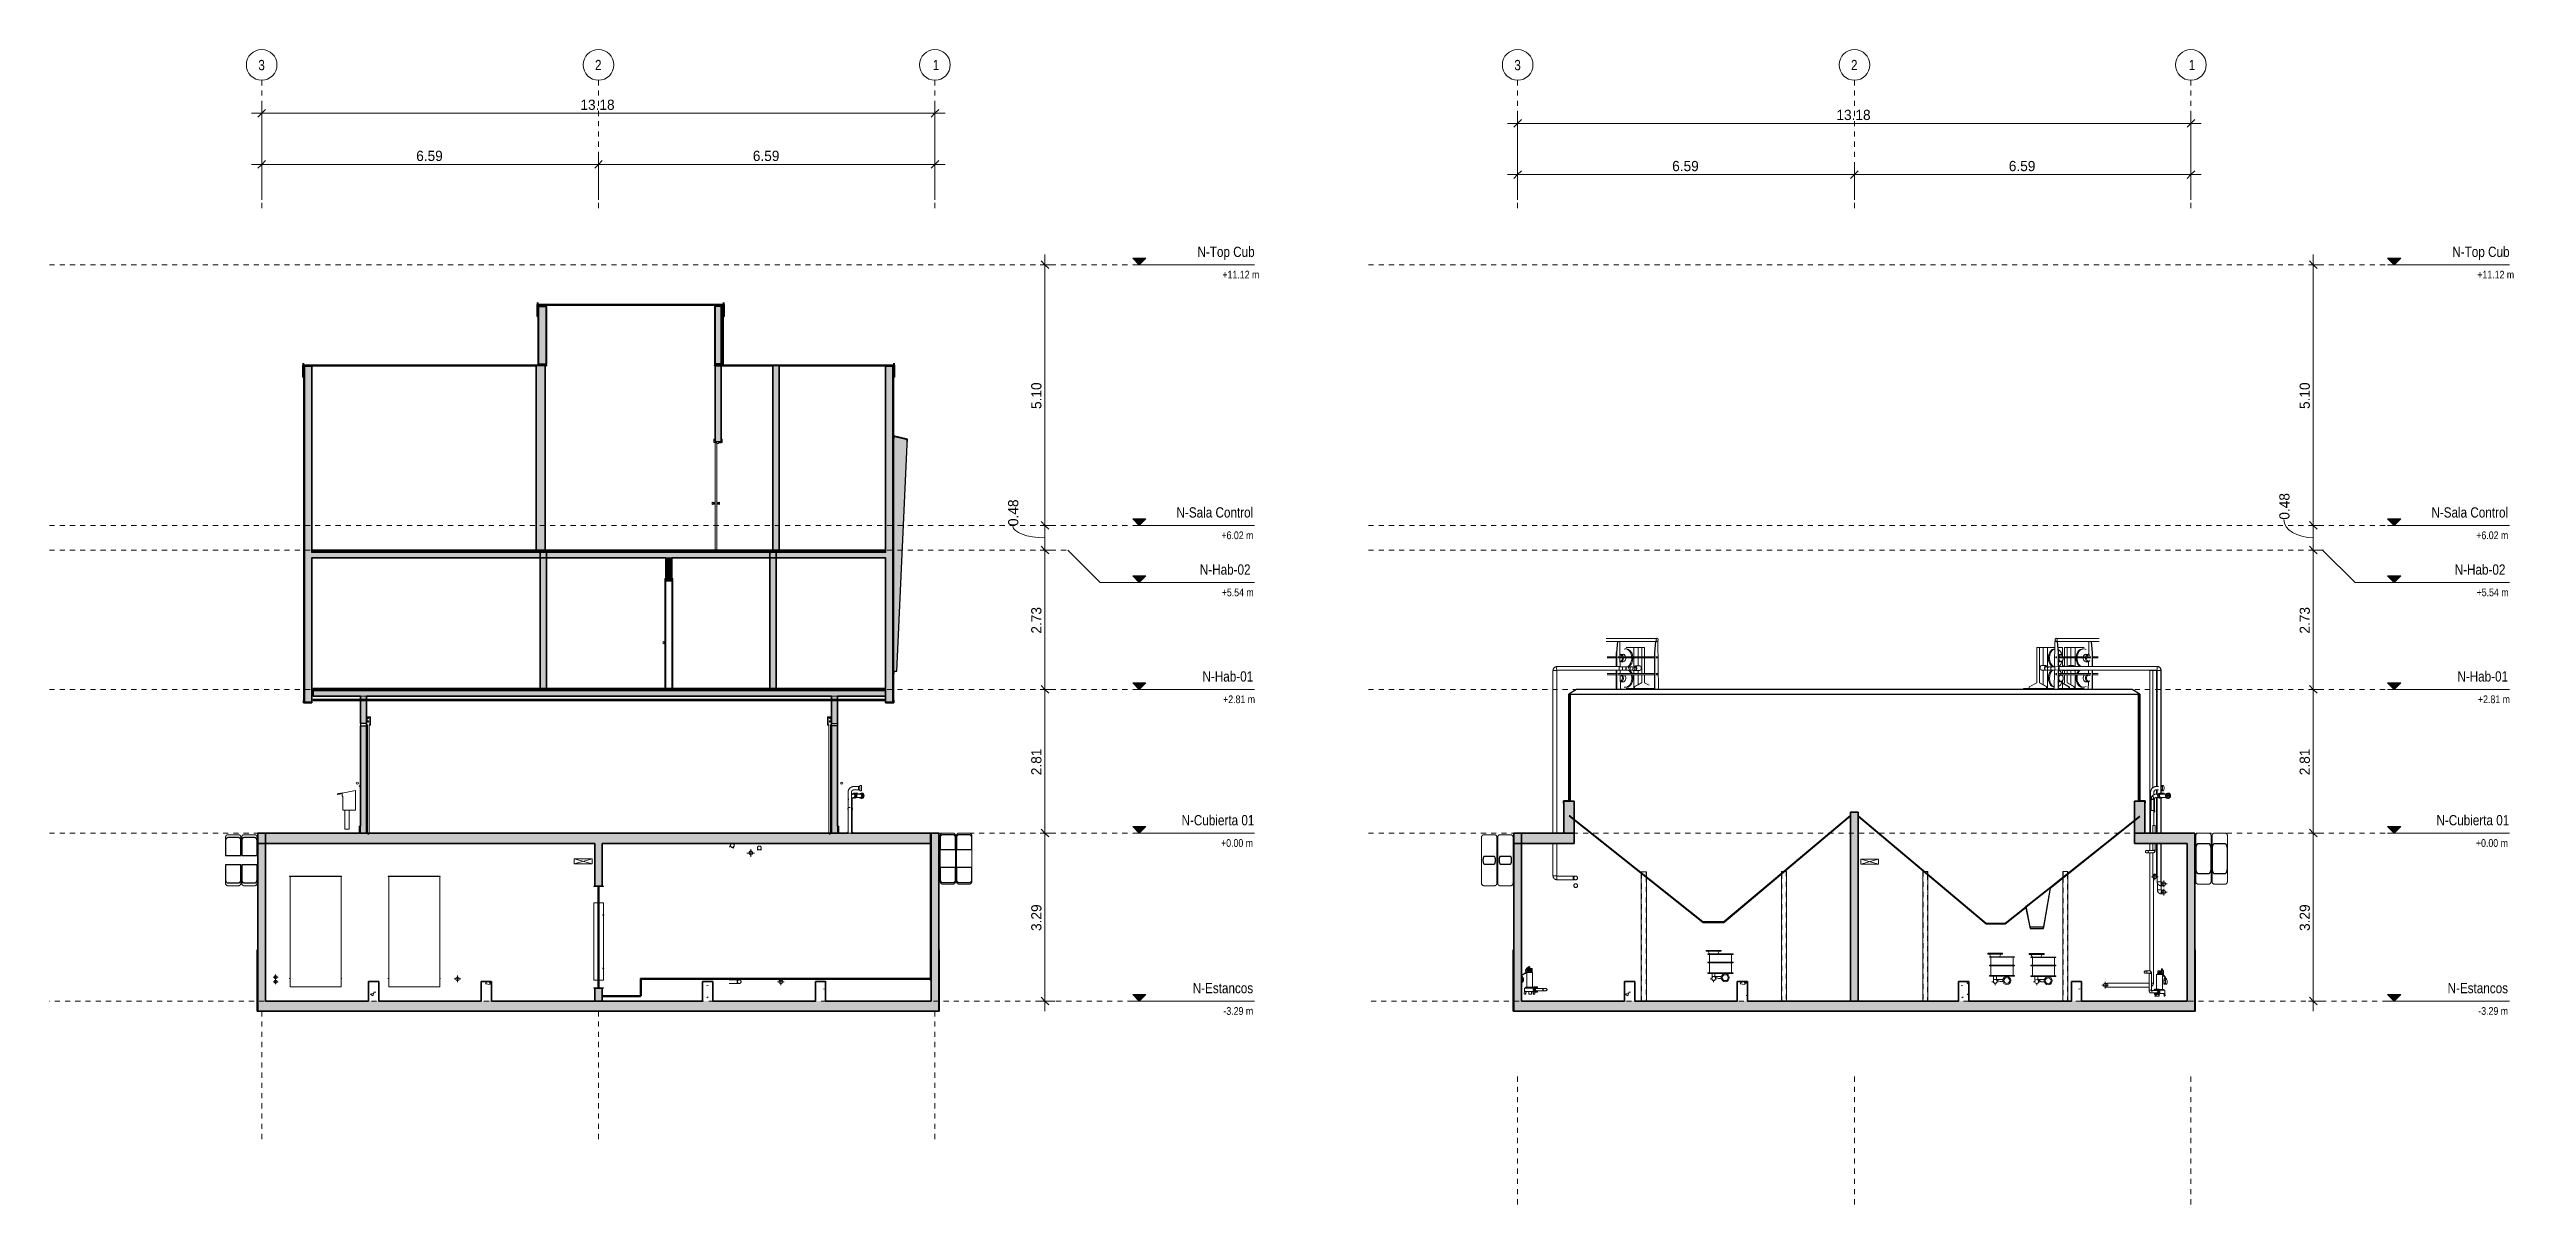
# Model space of a CAD drawing. Header units: metres. Extents: x -3 to 141, y -7 to 15.
# Drawn here: x 92.84 to 141.33, y -7.26 to 15.33 of the extents above; entities that cross this region are included whole.
import ezdxf

# ---------------------------------------------------------------- set-up
doc = ezdxf.new("R2010")
doc.units = ezdxf.units.M
for name, pattern in [('Centre', [0.03175, 0.00635, -0.00475, 0.0159, -0.00475]), ('Grid Line', [0.022225, 0.0127, -0.003175, 0.003175, -0.003175]), ('Hidden', [0.007144, 0.004763, -0.002381])]:
    doc.linetypes.add(name, pattern=pattern)
for name, color, linetype, lineweight in [('A-ANNO-DIMS', 7, 'Continuous', 9), ('A-ANNO-DIMS-100', 7, 'Continuous', 9), ('A-CLNG', 7, 'Continuous', 9), ('A-CLNG-PATT', 7, 'Continuous', 35), ('A-DOOR', 7, 'Continuous', 9), ('A-DOOR-FRAM', 7, 'Continuous', 9), ('A-FLOR', 7, 'Continuous', 9), ('A-FLOR-HRAL', 7, 'Continuous', 9), ('A-FLOR-LEVL', 7, 'Continuous', 9), ('A-FLOR-MCUT', 7, 'Continuous', 9), ('A-FLOR-PATT', 7, 'Continuous', 35), ('A-GENM', 7, 'Continuous', 9), ('A-ROOF', 7, 'Continuous', 9), ('A-ROOF-MCUT', 7, 'Continuous', 35), ('A-ROOF-OTLN', 7, 'Continuous', 9), ('A-ROOF-PATT', 7, 'Continuous', 9), ('A-WALL', 7, 'Continuous', 9), ('A-WALL-PATT', 7, 'Continuous', 35), ('I-WALL', 7, 'Continuous', 9), ('M-EQPM', 7, 'Continuous', 9), ('P-EQPM', 7, 'Continuous', 9), ('P-PIPE', 7, 'Continuous', 9), ('P-PIPE-CNTR', 7, 'Continuous', 9), ('P-SANR-FIXT', 7, 'Continuous', 9), ('S-BEAM', 7, 'Continuous', 9), ('S-COLS', 7, 'Continuous', 9), ('S-GRID', 7, 'Continuous', 9), ('S-GRID-IDEN', 7, 'Continuous', 9)]:
    doc.layers.add(name, color=color, linetype=linetype, lineweight=lineweight)
doc.layers.add('E-CABL-TRAY-ANNO', color=7, linetype='Continuous', lineweight=9, true_color=0x007f00)
doc.styles.add('Century Gothic_1', font='GOTHIC.TTF', dxfattribs={"height": 0.2})
doc.styles.add('Saira Condensed', font='SairaCondensed-Regular.ttf', dxfattribs={"height": 0.2})
doc.styles.add('Saira Condensed_1', font='SairaCondensed-Regular.ttf', dxfattribs={"height": 0.15})
doc.dimstyles.new('FCA_N_Cotas_E100', dxfattribs={"dimscale": 0.3048, "dimtxt": 0.208834, "dimasz": 0.492126, "dimexe": 0.656168, "dimexo": 0.656168, "dimgap": 0.032808, "dimtad": 1, "dimrnd": 0.01, "dimzin": 0, "dimdsep": 46, "dimtxsty": 'Century Gothic_1', "dimblk1": 'OBLIQUE', "dimblk2": 'OBLIQUE', "dimsah": 1, "dimcen": 0.09, "dimdle": 0.656168, "dimazin": 2, "dimtfac": 1, "dimtdec": 4, "dimtix": 1, "dimtmove": 0, "dimatfit": 3, "dimfxl": 1, "dimtvp": 1, "dimtolj": 1, "dimtzin": 0, "dimarcsym": 2})
doc.dimstyles.new('FCA_N_Cotas_E100_1', dxfattribs={"dimscale": 0.3048, "dimtxt": 0.208834, "dimasz": 0.492126, "dimexe": 0.656168, "dimexo": 0.656168, "dimgap": 0.032808, "dimtad": 1, "dimrnd": 0.01, "dimzin": 0, "dimdsep": 46, "dimtxsty": 'Century Gothic_1', "dimblk1": 'OBLIQUE', "dimblk2": 'OBLIQUE', "dimsah": 1, "dimcen": 0.09, "dimdle": 0.656168, "dimazin": 2, "dimtfac": 1, "dimtdec": 4, "dimtix": 1, "dimtmove": 1, "dimatfit": 3, "dimfxl": 1, "dimtvp": 1, "dimtolj": 1, "dimtzin": 0, "dimarcsym": 2})
pattern_1 = [(50, (101.3816, 5.947), (0.728738, -0.06376), [0.0762, -0.8382]), (355, (101.3816, 5.947), (-0.14097, 0.764224), [0.06096, -0.67056]), (100.451, (101.4426, 5.942), (0.58777, 0.70047), [0.06476, -0.71236]), (46.184, (101.3816, 6.15), (1.084314, -0.168175), [0.1143, -1.257]), (96.636, (101.4716, 6.136), (0.94999, 0.98975), [0.09714, -1.069]), (351.184, (101.3816, 6.15), (0.94969, 0.99015), [0.09144, -1.006]), (21, (101.4836, 6.099), (0.606457, -0.409065), [0.0762, -0.8382]), (326, (101.4836, 6.099), (0.24721, 0.73675), [0.06096, -0.67056]), (71.451, (101.5336, 6.065), (0.85367, 0.327687), [0.06476, -0.71236]), (37.5, (101.38158, 5.947), (0.012355, 0.3382243), [0.03353, -0.6289, 0.03353, -0.64719, -0.6731]), (37.5, (101.38158, 5.947), (0.012355, 0.3382243), [-1.343, 0.03353, -0.63957]), (7.5, (101.3816, 5.947), (0.267281, 0.400725), [0.03353, -0.35458, 0.03353, -0.61366, -0.25654]), (7.5, (101.3816, 5.947), (0.267281, 0.400725), [-1.035, 0.03353, -0.22301]), (327.5, (101.15558, 5.947), (0.542363, -0.022921), [0.03353, -0.22047, 0.03353, -0.75895, -1.052]), (327.5, (101.15558, 5.947), (0.542363, -0.022921), [-1.046, 0.03353, -1.018]), (317.5, (101.0536, 5.947), (0.592516, 0.101701), [0.03353, -0.29667, 0.03353, -0.49276, -0.74676]), (317.5, (101.0536, 5.947), (0.592516, 0.101701), [-0.85649, 0.03353, -0.71323])]
pattern_2 = [(50, (125.9475, 5.947), (0.728738, -0.06376), [0.0762, -0.8382]), (355, (125.9475, 5.947), (-0.14097, 0.764224), [0.06096, -0.67056]), (100.451, (126.0085, 5.942), (0.58777, 0.70047), [0.06476, -0.71236]), (46.184, (125.9475, 6.15), (1.084314, -0.168175), [0.1143, -1.257]), (96.636, (126.0385, 6.136), (0.94999, 0.98975), [0.09714, -1.069]), (351.184, (125.9475, 6.15), (0.94969, 0.99015), [0.09144, -1.006]), (21, (126.0495, 6.099), (0.606457, -0.409065), [0.0762, -0.8382]), (326, (126.0495, 6.099), (0.24721, 0.73675), [0.06096, -0.67056]), (71.451, (126.0995, 6.065), (0.85367, 0.327687), [0.06476, -0.71236]), (37.5, (125.9475, 5.947), (0.012355, 0.3382243), [0.03353, -0.6289, 0.03353, -0.64719, -0.6731]), (37.5, (125.9475, 5.947), (0.012355, 0.3382243), [-1.343, 0.03353, -0.63957]), (7.5, (125.9475, 5.947), (0.267281, 0.400725), [0.03353, -0.35458, 0.03353, -0.61366, -0.25654]), (7.5, (125.9475, 5.947), (0.267281, 0.400725), [-1.035, 0.03353, -0.22301]), (327.5, (125.7215, 5.947), (0.542363, -0.022921), [0.03353, -0.22047, 0.03353, -0.75895, -1.052]), (327.5, (125.7215, 5.947), (0.542363, -0.022921), [-1.046, 0.03353, -1.018]), (317.5, (125.6195, 5.947), (0.592516, 0.101701), [0.03353, -0.29667, 0.03353, -0.49276, -0.74676]), (317.5, (125.6195, 5.947), (0.592516, 0.101701), [-0.85649, 0.03353, -0.71323])]

msp = doc.modelspace()

# ---------------------------------------------------------------- texts
at = {"layer": 'S-GRID-IDEN', "color": 253, "true_color": 0xaaaaaa, "char_height": 0.2, "attachment_point": 1, "style": 'Saira Condensed'}
for s, insert, width in [('3', (96.93, 15.129), 0.15232), ('2', (103.521, 15.129), 0.16034), ('1', (110.133, 15.129), 0.0962), ('3', (121.518, 15.129), 0.15232), ('2', (128.109, 15.129), 0.16034), ('1', (134.721, 15.129), 0.0962)]:
    msp.add_mtext(s, dxfattribs=dict(at, insert=insert, width=width))

# ---------------------------------------------------------------- blocks, each defined once
blk = doc.blocks.new('Basic Wall _ Tabique exterior_Estructura Lamina Metalica - ___-2469499-Sección 04')
at = {"layer": 'A-WALL-PATT', "lineweight": 9, "true_color": 0x9a9a9a}
blk.add_hatch(color=253, dxfattribs=at).paths.add_polyline_path([(11.323, 0), (11.343, 0), (11.343, 0.14), (11.323, 0.14)])
at = {"layer": 'A-WALL', "lineweight": 35}
for p, q in [((11.343, 0.14), (11.323, 0.14)), ((11.323, 0), (11.343, 0)), ((11.343, 0), (11.343, 0.14))]:
    blk.add_line(p, q, dxfattribs=at)
at = {"layer": 'A-WALL'}
blk.add_line((11.323, 0.14), (11.323, 0), dxfattribs=at)
blk = doc.blocks.new('Basic Wall _ Tabique exterior_Estructura Lamina Metalica - ___-2469500-Sección 04')
at = {"layer": 'A-WALL-PATT', "lineweight": 9, "true_color": 0x9a9a9a}
blk.add_hatch(color=253, dxfattribs=at).paths.add_polyline_path([(1.961, 0), (1.981, 0), (1.981, 0.14), (1.961, 0.14)])
at = {"layer": 'A-WALL', "lineweight": 35}
for p, q in [((1.981, 0.14), (1.961, 0.14)), ((1.961, 0.14), (1.961, 0)), ((1.961, 0), (1.981, 0))]:
    blk.add_line(p, q, dxfattribs=at)
at = {"layer": 'A-WALL'}
blk.add_line((1.981, 0), (1.981, 0.14), dxfattribs=at)
blk = doc.blocks.new('M_Corniza Generica - Gris-2549991-Sección 04')
at = {"layer": 'A-GENM', "true_color": 0x474958}
blk.add_hatch(color=251, dxfattribs=at).paths.add_polyline_path([(9.085, 9.254), (9.085, 9.295), (9.08, 9.295), (9.08, 9.254)])
at = {"layer": 'A-GENM', "lineweight": 25}
for p, q in [((9.085, 9.254), (9.08, 9.254)), ((9.08, 9.254), (9.08, 9.157)), ((9.085, 9.157), (9.085, 9.254)), ((9.08, 9.157), (9.08, 9.154)), ((9.08, 9.154), (9.085, 9.154)), ((9.085, 9.154), (9.085, 9.157))]:
    blk.add_line(p, q, dxfattribs=at)
at = {"layer": 'A-GENM', "color": 8, "true_color": 0x808080}
blk.add_line((9.085, 9.254), (9.085, 9.295), dxfattribs=at)
blk = doc.blocks.new('M_Corniza Generica - Gris-2550090-Sección 04')
at = {"layer": 'A-GENM', "true_color": 0x474958}
blk.add_hatch(color=251, dxfattribs=at).paths.add_polyline_path([(5.461, 9.254), (5.461, 9.295), (5.456, 9.295), (5.456, 9.254)])
at = {"layer": 'A-GENM', "color": 8, "true_color": 0x808080}
blk.add_line((5.456, 9.295), (5.456, 9.254), dxfattribs=at)
at = {"layer": 'A-GENM', "lineweight": 25}
for p, q in [((5.461, 9.254), (5.456, 9.254)), ((5.456, 9.254), (5.456, 9.157)), ((5.461, 9.157), (5.461, 9.254)), ((5.456, 9.157), (5.456, 9.154)), ((5.456, 9.154), (5.461, 9.154)), ((5.461, 9.154), (5.461, 9.157))]:
    blk.add_line(p, q, dxfattribs=at)
blk = doc.blocks.new('M_Marco Ventanas Fachada Ext - M_Marco Ventanas Fachada Ext-2575492-Sección 04')
at = {"layer": 'A-GENM', "true_color": 0xc0c0c0}
h = blk.add_hatch(color=9, dxfattribs=at)
h.paths.add_polyline_path([(12.419, 3.119), (12.427, 3.119), (12.427, 3.169), (12.419, 3.169)])
h.paths.add_polyline_path([(12.419, 7.72), (12.427, 7.72), (12.427, 7.775), (12.419, 7.775)])
blk.add_hatch(color=9, dxfattribs=at).paths.add_polyline_path([(12.481, 3.169), (12.687, 7.605), (12.687, 7.705), (12.419, 7.77), (12.419, 3.169)])
at = {"layer": 'A-GENM', "lineweight": 25}
for p, q in [((12.692, 7.709), (12.419, 7.775)), ((12.419, 7.775), (12.419, 7.77)), ((12.427, 7.775), (12.419, 7.775)), ((12.419, 7.775), (12.419, 7.72)), ((12.687, 7.705), (12.419, 7.77)), ((12.419, 7.77), (12.419, 3.169)), ((12.419, 7.77), (12.687, 7.705)), ((12.427, 7.72), (12.427, 7.775)), ((12.419, 7.72), (12.427, 7.72)), ((12.481, 3.169), (12.687, 7.605)), ((12.687, 7.605), (12.687, 7.705)), ((12.687, 7.705), (12.687, 7.666)), ((12.687, 7.666), (12.692, 7.666)), ((12.692, 7.666), (12.692, 7.709)), ((12.419, 3.169), (12.481, 3.169)), ((12.427, 3.169), (12.419, 3.169)), ((12.419, 3.169), (12.419, 3.119)), ((12.419, 3.119), (12.427, 3.119)), ((12.427, 3.119), (12.427, 3.169))]:
    blk.add_line(p, q, dxfattribs=at)
blk = doc.blocks.new('Puerta corredera simple con guía deslizante - 1200 x 2700mm-2594775-Sección 04')
at = {"layer": 'A-DOOR', "lineweight": 25, "true_color": 0xc0c0c0}
for points in [[(11.128, 2.115), (11.138, 2.115), (11.138, 2.275), (11.128, 2.275)], [(11.143, 2.255), (11.143, 2.27), (11.203, 2.27), (11.203, 2.275), (11.138, 2.275), (11.138, 2.255)], [(11.203, 2.17), (11.203, 2.27), (11.163, 2.27), (11.163, 2.245), (11.193, 2.245), (11.193, 2.195), (11.163, 2.195), (11.163, 2.17)], [(11.178, -0.02), (11.178, 0), (11.173, 0), (11.173, -0.015), (11.163, -0.015), (11.163, 0), (11.158, 0), (11.158, -0.02)]]:
    blk.add_hatch(color=9, dxfattribs=at).paths.add_polyline_path(points)
at = {"layer": 'A-DOOR'}
for p, q in [((11.138, 2.275), (11.128, 2.275)), ((11.128, 2.275), (11.128, 2.115)), ((11.128, 2.115), (11.138, 2.115)), ((11.138, 2.115), (11.138, 2.275)), ((11.203, 2.275), (11.138, 2.275)), ((11.138, 2.275), (11.138, 2.255)), ((11.138, 2.255), (11.143, 2.255)), ((11.143, 2.255), (11.143, 2.27)), ((11.143, 2.27), (11.203, 2.27)), ((11.163, 2.27), (11.163, 2.245)), ((11.203, 2.27), (11.163, 2.27)), ((11.163, 2.245), (11.193, 2.245)), ((11.193, 2.195), (11.163, 2.195)), ((11.163, 2.195), (11.163, 2.17)), ((11.163, 2.17), (11.203, 2.17)), ((11.193, 2.245), (11.193, 2.195)), ((11.203, 2.27), (11.203, 2.275)), ((11.203, 2.17), (11.203, 2.27)), ((11.158, 0), (11.158, -0.02)), ((11.163, 0), (11.158, 0)), ((11.163, -0.015), (11.163, 0)), ((11.178, 0), (11.173, 0)), ((11.173, 0), (11.173, -0.015)), ((11.178, -0.02), (11.178, 0)), ((11.158, -0.02), (11.178, -0.02)), ((11.173, -0.015), (11.163, -0.015))]:
    blk.add_line(p, q, dxfattribs=at)
at = {"layer": 'A-DOOR', "lineweight": 18}
for p, q in [((11.152, 0.005), (11.152, 2.125)), ((11.184, 2.125), (11.184, 0.005))]:
    blk.add_line(p, q, dxfattribs=at)
at = {"layer": 'A-DOOR', "lineweight": 25}
for p, q in [((11.203, 2.145), (11.323, 2.145)), ((11.203, 2.1), (11.203, 2.145)), ((11.323, 2.1), (11.203, 2.1)), ((11.323, 2.145), (11.323, 2.1))]:
    blk.add_line(p, q, dxfattribs=at)
blk = doc.blocks.new('Puerta corredera simple con guía deslizante - 1200 x 2700mm-2595036-Sección 04')
at = {"layer": 'A-DOOR', "lineweight": 25, "true_color": 0xc0c0c0}
for points in [[(2.161, 2.255), (2.166, 2.255), (2.166, 2.275), (2.101, 2.275), (2.101, 2.27), (2.161, 2.27)], [(2.141, 2.17), (2.141, 2.195), (2.111, 2.195), (2.111, 2.245), (2.141, 2.245), (2.141, 2.27), (2.101, 2.27), (2.101, 2.17)], [(2.166, 2.115), (2.176, 2.115), (2.176, 2.275), (2.166, 2.275)], [(2.146, -0.02), (2.146, 0), (2.141, 0), (2.141, -0.015), (2.131, -0.015), (2.131, 0), (2.126, 0), (2.126, -0.02)]]:
    blk.add_hatch(color=9, dxfattribs=at).paths.add_polyline_path(points)
at = {"layer": 'A-DOOR', "lineweight": 25}
for p, q in [((2.101, 2.145), (1.981, 2.145)), ((1.981, 2.145), (1.981, 2.1)), ((1.981, 2.1), (2.101, 2.1)), ((2.101, 2.1), (2.101, 2.145))]:
    blk.add_line(p, q, dxfattribs=at)
at = {"layer": 'A-DOOR'}
for p, q in [((2.166, 2.275), (2.101, 2.275)), ((2.101, 2.275), (2.101, 2.27)), ((2.141, 2.27), (2.101, 2.27)), ((2.101, 2.27), (2.101, 2.17)), ((2.101, 2.27), (2.161, 2.27)), ((2.101, 2.17), (2.141, 2.17)), ((2.111, 2.195), (2.111, 2.245)), ((2.111, 2.245), (2.141, 2.245)), ((2.141, 2.195), (2.111, 2.195)), ((2.141, 2.245), (2.141, 2.27)), ((2.141, 2.17), (2.141, 2.195)), ((2.161, 2.27), (2.161, 2.255)), ((2.161, 2.255), (2.166, 2.255)), ((2.166, 2.275), (2.166, 2.115)), ((2.176, 2.275), (2.166, 2.275)), ((2.166, 2.255), (2.166, 2.275)), ((2.166, 2.115), (2.176, 2.115)), ((2.176, 2.115), (2.176, 2.275)), ((2.131, 0), (2.126, 0)), ((2.126, 0), (2.126, -0.02)), ((2.131, -0.015), (2.131, 0)), ((2.146, 0), (2.141, 0)), ((2.141, 0), (2.141, -0.015)), ((2.146, -0.02), (2.146, 0)), ((2.126, -0.02), (2.146, -0.02)), ((2.141, -0.015), (2.131, -0.015))]:
    blk.add_line(p, q, dxfattribs=at)
at = {"layer": 'A-DOOR', "lineweight": 18}
for p, q in [((2.12, 2.125), (2.12, 0.005)), ((2.152, 0.005), (2.152, 2.125))]:
    blk.add_line(p, q, dxfattribs=at)
blk = doc.blocks.new('M_RVR_Neumatico - M_RVR_Neumatico-2622534-Sección 04')
at = {"layer": 'A-GENM', "lineweight": 25}
for p, q in [((-0.343, -0.144), (-0.343, -0.438)), ((-0.343, -0.438), (-0.043, -0.438)), ((-0.093, -0.087), (-0.293, -0.087)), ((-0.043, -0.438), (-0.043, -0.144)), ((-0.043, -0.621), (-0.343, -0.621)), ((-0.343, -0.621), (-0.343, -0.915)), ((-0.043, -0.915), (-0.043, -0.621)), ((-0.293, -0.972), (-0.093, -0.972))]:
    blk.add_line(p, q, dxfattribs=at)
at = {"layer": 'A-GENM', "color": 8, "true_color": 0x808080}
for p, q in [((-0.093, -0.03), (-0.293, -0.03)), ((-0.293, -1.03), (-0.093, -1.03))]:
    blk.add_line(p, q, dxfattribs=at)
at = {"layer": 'A-GENM', "color": 8, "true_color": 0x808080, "flags": 128}
for points in [[(-0.343, -0.08), (-0.343, -0.078), (-0.342, -0.076), (-0.342, -0.074), (-0.342, -0.072), (-0.342, -0.07), (-0.341, -0.068), (-0.341, -0.066), (-0.34, -0.064), (-0.339, -0.062), (-0.339, -0.06), (-0.338, -0.058), (-0.337, -0.056), (-0.336, -0.055), (-0.335, -0.053), (-0.334, -0.051), (-0.333, -0.05), (-0.331, -0.048), (-0.33, -0.047), (-0.329, -0.045), (-0.327, -0.044), (-0.326, -0.042), (-0.324, -0.041), (-0.323, -0.04), (-0.321, -0.039), (-0.32, -0.037), (-0.318, -0.036), (-0.316, -0.035), (-0.314, -0.035), (-0.313, -0.034), (-0.311, -0.033), (-0.309, -0.032), (-0.307, -0.032), (-0.305, -0.031), (-0.303, -0.031), (-0.301, -0.03), (-0.299, -0.03), (-0.297, -0.03), (-0.295, -0.03), (-0.293, -0.03), (-0.293, -0.03)], [(-0.343, -0.144), (-0.343, -0.141), (-0.343, -0.133), (-0.343, -0.125), (-0.343, -0.117), (-0.343, -0.11), (-0.343, -0.104), (-0.343, -0.098), (-0.343, -0.094), (-0.343, -0.09), (-0.343, -0.086), (-0.343, -0.083), (-0.343, -0.081), (-0.343, -0.08), (-0.343, -0.08), (-0.343, -0.08)], [(-0.343, -0.08), (-0.343, -0.08), (-0.343, -0.081), (-0.343, -0.083), (-0.343, -0.085), (-0.343, -0.089), (-0.343, -0.092), (-0.343, -0.097), (-0.343, -0.102), (-0.343, -0.108), (-0.343, -0.115), (-0.343, -0.122), (-0.343, -0.13), (-0.343, -0.139), (-0.343, -0.144)], [(-0.093, -0.03), (-0.091, -0.03), (-0.089, -0.03), (-0.087, -0.03), (-0.085, -0.03), (-0.083, -0.031), (-0.081, -0.031), (-0.079, -0.032), (-0.077, -0.032), (-0.075, -0.033), (-0.073, -0.034), (-0.071, -0.034), (-0.07, -0.035), (-0.068, -0.036), (-0.066, -0.037), (-0.064, -0.038), (-0.063, -0.039), (-0.061, -0.041), (-0.06, -0.042), (-0.058, -0.043), (-0.057, -0.045), (-0.055, -0.046), (-0.054, -0.048), (-0.053, -0.049), (-0.052, -0.051), (-0.051, -0.053), (-0.049, -0.054), (-0.049, -0.056), (-0.048, -0.058), (-0.047, -0.06), (-0.046, -0.061), (-0.045, -0.063), (-0.045, -0.065), (-0.044, -0.067), (-0.044, -0.069), (-0.043, -0.071), (-0.043, -0.073), (-0.043, -0.075), (-0.043, -0.077), (-0.043, -0.079), (-0.043, -0.08)], [(-0.043, -0.144), (-0.043, -0.135), (-0.043, -0.127), (-0.043, -0.119), (-0.043, -0.112), (-0.043, -0.106), (-0.043, -0.1), (-0.043, -0.095), (-0.043, -0.091), (-0.043, -0.087), (-0.043, -0.084), (-0.043, -0.082), (-0.043, -0.08), (-0.043, -0.08), (-0.043, -0.08)], [(-0.043, -0.08), (-0.043, -0.08), (-0.043, -0.081), (-0.043, -0.083), (-0.043, -0.085), (-0.043, -0.089), (-0.043, -0.092), (-0.043, -0.097), (-0.043, -0.102), (-0.043, -0.108), (-0.043, -0.115), (-0.043, -0.122), (-0.043, -0.13), (-0.043, -0.139), (-0.043, -0.144)], [(-0.343, -0.915), (-0.343, -0.924), (-0.343, -0.932), (-0.343, -0.94), (-0.343, -0.947), (-0.343, -0.953), (-0.343, -0.959), (-0.343, -0.964), (-0.343, -0.968), (-0.343, -0.972), (-0.343, -0.975), (-0.343, -0.977), (-0.343, -0.979), (-0.343, -0.979), (-0.343, -0.98)], [(-0.343, -0.98), (-0.343, -0.979), (-0.343, -0.978), (-0.343, -0.976), (-0.343, -0.974), (-0.343, -0.971), (-0.343, -0.967), (-0.343, -0.962), (-0.343, -0.957), (-0.343, -0.951), (-0.343, -0.944), (-0.343, -0.937), (-0.343, -0.929), (-0.343, -0.92), (-0.343, -0.915)], [(-0.043, -0.915), (-0.043, -0.918), (-0.043, -0.926), (-0.043, -0.935), (-0.043, -0.942), (-0.043, -0.949), (-0.043, -0.955), (-0.043, -0.961), (-0.043, -0.965), (-0.043, -0.97), (-0.043, -0.973), (-0.043, -0.976), (-0.043, -0.978), (-0.043, -0.979), (-0.043, -0.98), (-0.043, -0.98)], [(-0.043, -0.98), (-0.043, -0.979), (-0.043, -0.978), (-0.043, -0.976), (-0.043, -0.974), (-0.043, -0.971), (-0.043, -0.967), (-0.043, -0.962), (-0.043, -0.957), (-0.043, -0.951), (-0.043, -0.944), (-0.043, -0.937), (-0.043, -0.929), (-0.043, -0.92), (-0.043, -0.915)], [(-0.293, -1.03), (-0.295, -1.03), (-0.297, -1.029), (-0.299, -1.029), (-0.301, -1.029), (-0.303, -1.029), (-0.304, -1.028), (-0.306, -1.028), (-0.308, -1.027), (-0.31, -1.026), (-0.312, -1.026), (-0.314, -1.025), (-0.316, -1.024), (-0.317, -1.023), (-0.319, -1.022), (-0.321, -1.021), (-0.322, -1.02), (-0.324, -1.018), (-0.326, -1.017), (-0.327, -1.016), (-0.328, -1.014), (-0.33, -1.013), (-0.331, -1.011), (-0.332, -1.01), (-0.334, -1.008), (-0.335, -1.007), (-0.336, -1.005), (-0.337, -1.003), (-0.338, -1.001), (-0.338, -1), (-0.339, -0.998), (-0.34, -0.996), (-0.341, -0.994), (-0.341, -0.992), (-0.342, -0.99), (-0.342, -0.988), (-0.342, -0.986), (-0.342, -0.984), (-0.343, -0.982), (-0.343, -0.98), (-0.343, -0.98)], [(-0.043, -0.98), (-0.043, -0.982), (-0.043, -0.984), (-0.043, -0.986), (-0.043, -0.988), (-0.044, -0.99), (-0.044, -0.991), (-0.045, -0.993), (-0.045, -0.995), (-0.046, -0.997), (-0.047, -0.999), (-0.047, -1.001), (-0.048, -1.003), (-0.049, -1.004), (-0.05, -1.006), (-0.051, -1.008), (-0.053, -1.009), (-0.054, -1.011), (-0.055, -1.013), (-0.056, -1.014), (-0.058, -1.015), (-0.059, -1.017), (-0.061, -1.018), (-0.062, -1.019), (-0.064, -1.021), (-0.066, -1.022), (-0.067, -1.023), (-0.069, -1.024), (-0.071, -1.025), (-0.073, -1.025), (-0.074, -1.026), (-0.076, -1.027), (-0.078, -1.027), (-0.08, -1.028), (-0.082, -1.028), (-0.084, -1.029), (-0.086, -1.029), (-0.088, -1.029), (-0.09, -1.03), (-0.092, -1.03), (-0.093, -1.03)]]:
    blk.add_lwpolyline(points, dxfattribs=at)
at = {"layer": 'A-GENM', "lineweight": 25}
for points, knots in [([(-0.293, -0.087), (-0.297, -0.087), (-0.303, -0.088), (-0.31, -0.09), (-0.317, -0.094), (-0.326, -0.1), (-0.333, -0.109), (-0.337, -0.117), (-0.339, -0.122), (-0.341, -0.128), (-0.342, -0.135), (-0.343, -0.141), (-0.343, -0.144)], [0, 0, 0, 0, 0.142857, 0.214286, 0.285714, 0.428571, 0.571429, 0.678571, 0.732143, 0.785714, 0.892857, 1, 1, 1, 1]), ([(-0.043, -0.144), (-0.043, -0.14), (-0.043, -0.132), (-0.047, -0.121), (-0.052, -0.11), (-0.058, -0.102), (-0.063, -0.098), (-0.067, -0.095), (-0.071, -0.092), (-0.075, -0.09), (-0.079, -0.089), (-0.085, -0.087), (-0.09, -0.087), (-0.093, -0.087)], [0, 0, 0, 0, 0.142857, 0.285714, 0.428571, 0.571429, 0.625, 0.678571, 0.732143, 0.785714, 0.839286, 0.892857, 1, 1, 1, 1]), ([(-0.343, -0.915), (-0.343, -0.919), (-0.342, -0.927), (-0.339, -0.939), (-0.333, -0.949), (-0.327, -0.957), (-0.322, -0.962), (-0.318, -0.964), (-0.314, -0.967), (-0.31, -0.969), (-0.306, -0.97), (-0.3, -0.972), (-0.296, -0.972), (-0.293, -0.972)], [0, 0, 0, 0, 0.142857, 0.285714, 0.428571, 0.571429, 0.625, 0.678571, 0.732143, 0.785714, 0.839286, 0.892857, 1, 1, 1, 1]), ([(-0.093, -0.972), (-0.088, -0.972), (-0.083, -0.971), (-0.075, -0.969), (-0.068, -0.965), (-0.06, -0.959), (-0.053, -0.95), (-0.049, -0.943), (-0.046, -0.937), (-0.045, -0.931), (-0.043, -0.924), (-0.043, -0.918), (-0.043, -0.915)], [0, 0, 0, 0, 0.142857, 0.214286, 0.285714, 0.428571, 0.571429, 0.678571, 0.732143, 0.785714, 0.892857, 1, 1, 1, 1])]:
    blk.add_open_spline(points, degree=3, knots=knots, dxfattribs=at)
blk = doc.blocks.new('M_RVR_Neumatico - M_RVR_Neumatico-V25-Sección 04')
at = {"layer": 'A-GENM', "color": 8, "true_color": 0x808080}
for p, q in [((13.581, 0.002), (13.381, 0.002)), ((13.331, -0.498), (13.331, -0.321)), ((13.631, -0.498), (13.631, -0.321)), ((13.331, -0.498), (13.331, -0.675)), ((13.631, -0.675), (13.631, -0.498)), ((13.381, -0.998), (13.581, -0.998))]:
    blk.add_line(p, q, dxfattribs=at)
at = {"layer": 'A-GENM', "lineweight": 25}
for p, q in [((13.331, -0.085), (13.331, -0.322)), ((13.331, -0.322), (13.631, -0.322)), ((13.581, -0.031), (13.381, -0.031)), ((13.631, -0.322), (13.631, -0.085)), ((13.631, -0.674), (13.331, -0.674)), ((13.331, -0.674), (13.331, -0.912)), ((13.381, -0.966), (13.581, -0.966)), ((13.631, -0.912), (13.631, -0.674))]:
    blk.add_line(p, q, dxfattribs=at)
at = {"layer": 'A-GENM', "color": 8, "true_color": 0x808080, "flags": 128}
for points in [[(13.331, -0.048), (13.331, -0.046), (13.331, -0.044), (13.332, -0.042), (13.332, -0.04), (13.332, -0.038), (13.333, -0.036), (13.333, -0.034), (13.334, -0.032), (13.334, -0.031), (13.335, -0.029), (13.336, -0.027), (13.337, -0.025), (13.338, -0.023), (13.339, -0.022), (13.34, -0.02), (13.341, -0.018), (13.342, -0.017), (13.344, -0.015), (13.345, -0.014), (13.346, -0.012), (13.348, -0.011), (13.349, -0.01), (13.351, -0.008), (13.353, -0.007), (13.354, -0.006), (13.356, -0.005), (13.358, -0.004), (13.359, -0.003), (13.361, -0.002), (13.363, -0.002), (13.365, -0.001), (13.367, 0), (13.369, 0), (13.371, 0.001), (13.373, 0.001), (13.375, 0.001), (13.377, 0.002), (13.379, 0.002), (13.381, 0.002), (13.381, 0.002)], [(13.581, 0.002), (13.583, 0.002), (13.585, 0.002), (13.587, 0.001), (13.589, 0.001), (13.591, 0.001), (13.593, 0), (13.595, 0), (13.597, -0.001), (13.599, -0.001), (13.601, -0.002), (13.603, -0.003), (13.604, -0.004), (13.606, -0.005), (13.608, -0.006), (13.609, -0.007), (13.611, -0.008), (13.613, -0.009), (13.614, -0.011), (13.616, -0.012), (13.617, -0.013), (13.618, -0.015), (13.62, -0.016), (13.621, -0.018), (13.622, -0.019), (13.623, -0.021), (13.624, -0.023), (13.625, -0.025), (13.626, -0.026), (13.627, -0.028), (13.628, -0.03), (13.628, -0.032), (13.629, -0.034), (13.63, -0.036), (13.63, -0.038), (13.63, -0.04), (13.631, -0.042), (13.631, -0.044), (13.631, -0.046), (13.631, -0.048), (13.631, -0.048)], [(13.331, -0.085), (13.331, -0.079), (13.331, -0.073), (13.331, -0.067), (13.331, -0.062), (13.331, -0.058), (13.331, -0.055), (13.331, -0.052), (13.331, -0.05), (13.331, -0.049), (13.331, -0.048), (13.331, -0.048)], [(13.331, -0.048), (13.331, -0.049), (13.331, -0.05), (13.331, -0.051), (13.331, -0.054), (13.331, -0.057), (13.331, -0.061), (13.331, -0.066), (13.331, -0.071), (13.331, -0.077), (13.331, -0.084), (13.331, -0.085)], [(13.631, -0.085), (13.631, -0.078), (13.631, -0.072), (13.631, -0.066), (13.631, -0.062), (13.631, -0.058), (13.631, -0.054), (13.631, -0.052), (13.631, -0.05), (13.631, -0.049), (13.631, -0.048), (13.631, -0.048)], [(13.631, -0.048), (13.631, -0.049), (13.631, -0.05), (13.631, -0.051), (13.631, -0.054), (13.631, -0.057), (13.631, -0.061), (13.631, -0.066), (13.631, -0.071), (13.631, -0.077), (13.631, -0.084)], [(13.331, -0.912), (13.331, -0.918), (13.331, -0.924), (13.331, -0.93), (13.331, -0.935), (13.331, -0.939), (13.331, -0.942), (13.331, -0.945), (13.331, -0.946), (13.331, -0.948), (13.331, -0.948), (13.331, -0.948)], [(13.331, -0.948), (13.331, -0.948), (13.331, -0.947), (13.331, -0.945), (13.331, -0.942), (13.331, -0.939), (13.331, -0.935), (13.331, -0.931), (13.331, -0.925), (13.331, -0.919), (13.331, -0.913)], [(13.381, -0.998), (13.379, -0.998), (13.377, -0.998), (13.375, -0.998), (13.373, -0.998), (13.371, -0.997), (13.369, -0.997), (13.367, -0.996), (13.365, -0.996), (13.364, -0.995), (13.362, -0.994), (13.36, -0.993), (13.358, -0.992), (13.356, -0.992), (13.355, -0.991), (13.353, -0.989), (13.351, -0.988), (13.35, -0.987), (13.348, -0.986), (13.347, -0.984), (13.345, -0.983), (13.344, -0.982), (13.343, -0.98), (13.341, -0.978), (13.34, -0.977), (13.339, -0.975), (13.338, -0.973), (13.337, -0.972), (13.336, -0.97), (13.335, -0.968), (13.335, -0.966), (13.334, -0.964), (13.333, -0.962), (13.333, -0.961), (13.332, -0.959), (13.332, -0.957), (13.332, -0.955), (13.331, -0.953), (13.331, -0.951), (13.331, -0.949), (13.331, -0.948)], [(13.631, -0.948), (13.631, -0.95), (13.631, -0.952), (13.631, -0.954), (13.631, -0.956), (13.63, -0.958), (13.63, -0.96), (13.629, -0.962), (13.629, -0.964), (13.628, -0.966), (13.627, -0.968), (13.626, -0.969), (13.626, -0.971), (13.625, -0.973), (13.624, -0.975), (13.622, -0.976), (13.621, -0.978), (13.62, -0.98), (13.619, -0.981), (13.617, -0.983), (13.616, -0.984), (13.615, -0.985), (13.613, -0.987), (13.612, -0.988), (13.61, -0.989), (13.608, -0.99), (13.607, -0.991), (13.605, -0.992), (13.603, -0.993), (13.601, -0.994), (13.599, -0.995), (13.597, -0.995), (13.596, -0.996), (13.594, -0.997), (13.592, -0.997), (13.59, -0.997), (13.588, -0.998), (13.586, -0.998), (13.584, -0.998), (13.582, -0.998), (13.581, -0.998)], [(13.631, -0.912), (13.631, -0.918), (13.631, -0.924), (13.631, -0.929), (13.631, -0.934), (13.631, -0.938), (13.631, -0.942), (13.631, -0.944), (13.631, -0.946), (13.631, -0.948), (13.631, -0.948), (13.631, -0.948)], [(13.631, -0.948), (13.631, -0.948), (13.631, -0.947), (13.631, -0.945), (13.631, -0.942), (13.631, -0.939), (13.631, -0.935), (13.631, -0.931), (13.631, -0.925), (13.631, -0.919), (13.631, -0.913), (13.631, -0.912)]]:
    blk.add_lwpolyline(points, dxfattribs=at)
at = {"layer": 'A-GENM', "lineweight": 25}
for points, knots in [([(13.381, -0.031), (13.377, -0.031), (13.37, -0.032), (13.359, -0.036), (13.349, -0.043), (13.34, -0.053), (13.334, -0.065), (13.332, -0.076), (13.331, -0.082), (13.331, -0.085)], [0, 0, 0, 0, 0.142857, 0.285714, 0.428571, 0.571429, 0.785714, 0.892857, 1, 1, 1, 1]), ([(13.631, -0.085), (13.631, -0.081), (13.63, -0.073), (13.627, -0.062), (13.621, -0.052), (13.615, -0.045), (13.61, -0.04), (13.606, -0.038), (13.602, -0.036), (13.598, -0.034), (13.594, -0.033), (13.589, -0.031), (13.584, -0.031), (13.581, -0.031)], [0, 0, 0, 0, 0.142857, 0.285714, 0.428571, 0.571429, 0.625, 0.678571, 0.732143, 0.785714, 0.839286, 0.892857, 1, 1, 1, 1]), ([(13.331, -0.912), (13.331, -0.916), (13.332, -0.923), (13.335, -0.935), (13.341, -0.945), (13.347, -0.952), (13.353, -0.956), (13.356, -0.958), (13.36, -0.961), (13.364, -0.962), (13.368, -0.964), (13.374, -0.965), (13.378, -0.966), (13.381, -0.966)], [0, 0, 0, 0, 0.142857, 0.285714, 0.428571, 0.571429, 0.625, 0.678571, 0.732143, 0.785714, 0.839286, 0.892857, 1, 1, 1, 1]), ([(13.581, -0.966), (13.585, -0.966), (13.593, -0.965), (13.604, -0.96), (13.613, -0.954), (13.623, -0.943), (13.628, -0.932), (13.631, -0.92), (13.631, -0.915), (13.631, -0.912)], [0, 0, 0, 0, 0.142857, 0.285714, 0.428571, 0.571429, 0.785714, 0.892857, 1, 1, 1, 1])]:
    blk.add_open_spline(points, degree=3, knots=knots, dxfattribs=at)
blk = doc.blocks.new('Railing - Railing-2694456-Sección 04')
at = {"layer": 'A-FLOR-HRAL'}
for start, end in [(0, 180), (180, 0)]:
    blk.add_arc((1.921, 0.98), 0.02, start, end, dxfattribs=at)
blk = doc.blocks.new('Handrail Type - Handrail_Internal_-2694641-Sección 04')
at = {"layer": 'A-FLOR-HRAL'}
for start, end in [(0, 180), (180, 0)]:
    blk.add_arc((1.921, 0.98), 0.02, start, end, dxfattribs=at)
blk = doc.blocks.new('Gerflor-Aluminium_Brackets-Escort_Wall_Mounted-55mm - Escort_Wall_Mounted_Bracket_55mm-2694134-Sección 04')
at = {"layer": 'A-FLOR-HRAL'}
for p, q in [((1.97, 0.925), (1.956, 0.925)), ((1.956, 0.925), (1.956, 0.917)), ((1.976, 0.951), (1.976, 0.931)), ((1.976, 0.919), (1.982, 0.919)), ((1.982, 0.956), (1.98, 0.956)), ((1.982, 0.919), (1.982, 0.956))]:
    blk.add_line(p, q, dxfattribs=at)
for centre, radius, start, end in [((1.958, 0.979), 0.0628, 267.7065, 286.2155), ((1.97, 0.931), 0.00619, 270, 0), ((1.98, 0.951), 0.0045, 90, 180)]:
    blk.add_arc(centre, radius, start, end, dxfattribs=at)
blk = doc.blocks.new('M_RVR_Caja Carga Petroleo_02 - M_RVR_Caja Carga Petroleo_02-2705341-Sección 04')
at = {"layer": 'P-SANR-FIXT', "color": 8, "lineweight": 18, "true_color": 0x808080}
for p, q in [((1.622, 0.787), (1.569, 0.776)), ((1.571, 0.766), (1.623, 0.777)), ((1.623, 0.782), (1.622, 0.787)), ((1.888, 0.838), (1.623, 0.782)), ((1.623, 0.782), (1.623, 0.725)), ((1.623, 0.725), (1.638, 0.725)), ((1.638, 0.725), (1.638, 0.453)), ((1.888, 0.453), (1.888, 0.838)), ((1.638, 0.453), (1.888, 0.453)), ((1.677, 0.453), (1.677, 0.081)), ((1.677, 0.081), (1.76, 0.081)), ((1.76, 0.081), (1.76, 0.453))]:
    blk.add_line(p, q, dxfattribs=at)
at = {"layer": 'P-SANR-FIXT', "color": 8, "lineweight": 18, "true_color": 0x808080, "flags": 128}
for points in [[(1.53, 0.763), (1.53, 0.763), (1.53, 0.763), (1.53, 0.763), (1.53, 0.763), (1.53, 0.764), (1.53, 0.764), (1.53, 0.764), (1.53, 0.764), (1.53, 0.764), (1.53, 0.765), (1.53, 0.765), (1.531, 0.765), (1.531, 0.765), (1.531, 0.765), (1.531, 0.765), (1.531, 0.766), (1.531, 0.766), (1.531, 0.766), (1.531, 0.766), (1.531, 0.766), (1.531, 0.767), (1.531, 0.767), (1.532, 0.767), (1.532, 0.767), (1.532, 0.767), (1.532, 0.767)], [(1.533, 0.759), (1.533, 0.759), (1.533, 0.759), (1.533, 0.759), (1.533, 0.759), (1.533, 0.759), (1.532, 0.76), (1.532, 0.76), (1.532, 0.76), (1.532, 0.76), (1.532, 0.76), (1.532, 0.76), (1.532, 0.76), (1.531, 0.76), (1.531, 0.761), (1.531, 0.761), (1.531, 0.761), (1.531, 0.761), (1.531, 0.761), (1.531, 0.762), (1.531, 0.762), (1.531, 0.762), (1.531, 0.762), (1.531, 0.762), (1.53, 0.762), (1.53, 0.763)], [(1.569, 0.776), (1.568, 0.776), (1.566, 0.775), (1.565, 0.775), (1.563, 0.775), (1.562, 0.774), (1.561, 0.774), (1.559, 0.774), (1.558, 0.773), (1.557, 0.773), (1.555, 0.773), (1.554, 0.773), (1.553, 0.772), (1.552, 0.772), (1.551, 0.772), (1.549, 0.772), (1.548, 0.771), (1.547, 0.771), (1.546, 0.771), (1.545, 0.771), (1.544, 0.771), (1.543, 0.77), (1.542, 0.77), (1.541, 0.77), (1.541, 0.77), (1.54, 0.77), (1.539, 0.769), (1.538, 0.769), (1.538, 0.769), (1.537, 0.769), (1.537, 0.769), (1.536, 0.769), (1.536, 0.769), (1.535, 0.769), (1.535, 0.769), (1.535, 0.769), (1.535, 0.769), (1.534, 0.768), (1.534, 0.768), (1.534, 0.768)], [(1.534, 0.768), (1.534, 0.768), (1.534, 0.768), (1.535, 0.769), (1.535, 0.769), (1.535, 0.769), (1.535, 0.769), (1.536, 0.769), (1.536, 0.769), (1.537, 0.769), (1.537, 0.769), (1.538, 0.769), (1.538, 0.769), (1.539, 0.769), (1.54, 0.77), (1.54, 0.77), (1.541, 0.77), (1.542, 0.77), (1.543, 0.77), (1.544, 0.77), (1.545, 0.771), (1.546, 0.771), (1.547, 0.771), (1.548, 0.771), (1.549, 0.772), (1.55, 0.772), (1.551, 0.772), (1.553, 0.772), (1.554, 0.773), (1.555, 0.773), (1.556, 0.773), (1.558, 0.773), (1.559, 0.774), (1.56, 0.774), (1.562, 0.774), (1.563, 0.775), (1.564, 0.775), (1.566, 0.775), (1.567, 0.775), (1.569, 0.776), (1.569, 0.776)], [(1.534, 0.768), (1.534, 0.768), (1.534, 0.768)], [(1.536, 0.759), (1.536, 0.759), (1.536, 0.759), (1.536, 0.759), (1.536, 0.759), (1.535, 0.759), (1.535, 0.759), (1.535, 0.759), (1.535, 0.759), (1.535, 0.759), (1.534, 0.759), (1.534, 0.759), (1.534, 0.759)], [(1.536, 0.759), (1.536, 0.759), (1.537, 0.759), (1.537, 0.759), (1.537, 0.759), (1.537, 0.759), (1.537, 0.759), (1.538, 0.759), (1.538, 0.759), (1.539, 0.759), (1.539, 0.759), (1.54, 0.759), (1.54, 0.76), (1.541, 0.76), (1.542, 0.76), (1.542, 0.76), (1.543, 0.76), (1.544, 0.76), (1.545, 0.76), (1.546, 0.761), (1.547, 0.761), (1.548, 0.761), (1.549, 0.761), (1.55, 0.762), (1.551, 0.762), (1.552, 0.762), (1.553, 0.762), (1.555, 0.763), (1.556, 0.763), (1.557, 0.763), (1.558, 0.763), (1.56, 0.764), (1.561, 0.764), (1.562, 0.764), (1.564, 0.764), (1.565, 0.765), (1.566, 0.765), (1.568, 0.765), (1.569, 0.766), (1.571, 0.766), (1.571, 0.766)], [(1.537, 0.759), (1.537, 0.759), (1.537, 0.759), (1.537, 0.759), (1.537, 0.759), (1.536, 0.759), (1.536, 0.759)], [(1.571, 0.766), (1.57, 0.766), (1.568, 0.765), (1.567, 0.765), (1.565, 0.765), (1.564, 0.765), (1.563, 0.764), (1.561, 0.764), (1.56, 0.764), (1.559, 0.763), (1.558, 0.763), (1.556, 0.763), (1.555, 0.763), (1.554, 0.762), (1.553, 0.762), (1.551, 0.762), (1.55, 0.762), (1.549, 0.761), (1.548, 0.761), (1.547, 0.761), (1.546, 0.761), (1.545, 0.761), (1.544, 0.76), (1.543, 0.76), (1.543, 0.76), (1.542, 0.76), (1.541, 0.76), (1.54, 0.76), (1.54, 0.759), (1.539, 0.759), (1.539, 0.759), (1.538, 0.759)]]:
    blk.add_lwpolyline(points, dxfattribs=at)
blk = doc.blocks.new('M_Conexión toma de agua potable-5 - M_Conexión toma de agua potable-5-3032753-Sección 04')
at = {"layer": 'P-PIPE'}
for p, q in [((11.528, 0.613), (11.528, 0.504)), ((11.528, 0.504), (11.529, 0.504)), ((11.529, 0.799), (11.529, 0)), ((11.529, 0.504), (11.533, 0.504)), ((11.533, 0.504), (11.539, 0.504)), ((11.54, 0.504), (11.55, 0.504)), ((11.553, 0.504), (11.56, 0.504)), ((11.562, 0.504), (11.568, 0.504)), ((11.586, 0.504), (11.587, 0.504)), ((11.59, 0.504), (11.591, 0.504)), ((11.593, 0.504), (11.593, 0.613)), ((11.594, 0), (11.594, 0.799)), ((11.631, 0.775), (11.624, 0.775)), ((11.624, 0.687), (11.631, 0.687)), ((11.656, 0.764), (11.631, 0.764)), ((11.768, 0.763), (11.631, 0.763)), ((11.631, 0.698), (11.768, 0.698)), ((11.631, 0.698), (11.656, 0.698)), ((11.635, 0.783), (11.635, 0.776)), ((11.636, 0.783), (11.635, 0.783)), ((11.639, 0.783), (11.635, 0.783)), ((11.635, 0.776), (11.639, 0.776)), ((11.635, 0.776), (11.636, 0.776)), ((11.638, 0.776), (11.638, 0.772)), ((11.639, 0.783), (11.714, 0.783)), ((11.714, 0.776), (11.639, 0.776)), ((11.758, 0.913), (11.642, 0.913)), ((11.642, 0.848), (11.758, 0.848)), ((11.649, 0.769), (11.649, 0.776)), ((11.664, 0.775), (11.656, 0.775)), ((11.656, 0.687), (11.664, 0.687)), ((11.72, 0.783), (11.714, 0.783)), ((11.714, 0.776), (11.72, 0.776)), ((11.72, 0.776), (11.72, 0.783)), ((11.758, 0.915), (11.731, 0.915)), ((11.731, 0.915), (11.731, 0.845)), ((11.731, 0.845), (11.758, 0.845)), ((11.788, 0.932), (11.758, 0.932)), ((11.758, 0.932), (11.758, 0.828)), ((11.758, 0.828), (11.788, 0.828)), ((11.781, 0.767), (11.765, 0.767)), ((11.765, 0.697), (11.781, 0.697)), ((11.8, 0.783), (11.781, 0.783)), ((11.781, 0.68), (11.8, 0.68)), ((11.788, 0.932), (11.788, 0.828)), ((11.529, 0), (11.561, 0)), ((11.561, 0), (11.594, 0))]:
    blk.add_line(p, q, dxfattribs=at)
at = {"layer": 'P-PIPE', "flags": 128}
for points in [[(11.537, 0.673), (11.535, 0.668), (11.534, 0.663), (11.533, 0.658), (11.532, 0.653), (11.531, 0.647), (11.53, 0.642), (11.53, 0.637), (11.529, 0.631), (11.529, 0.626), (11.529, 0.62), (11.528, 0.615), (11.528, 0.613)], [(11.642, 0.913), (11.638, 0.913), (11.633, 0.912), (11.629, 0.912), (11.624, 0.911), (11.62, 0.91), (11.615, 0.909), (11.611, 0.908), (11.606, 0.907), (11.602, 0.905), (11.598, 0.904), (11.594, 0.902), (11.59, 0.9), (11.586, 0.898), (11.582, 0.895), (11.578, 0.893), (11.574, 0.89), (11.571, 0.887), (11.567, 0.884), (11.564, 0.881), (11.561, 0.878), (11.558, 0.875), (11.555, 0.871), (11.552, 0.868), (11.549, 0.864), (11.547, 0.86), (11.544, 0.857), (11.542, 0.853), (11.54, 0.849), (11.538, 0.845), (11.536, 0.84), (11.535, 0.836), (11.533, 0.832), (11.532, 0.827), (11.531, 0.823), (11.53, 0.818), (11.53, 0.814), (11.529, 0.81), (11.529, 0.805), (11.529, 0.8), (11.529, 0.799)], [(11.631, 0.698), (11.631, 0.698), (11.63, 0.698), (11.629, 0.698), (11.629, 0.697), (11.628, 0.697), (11.627, 0.697), (11.626, 0.696), (11.625, 0.696), (11.624, 0.695), (11.623, 0.694), (11.621, 0.694), (11.62, 0.692), (11.619, 0.691), (11.617, 0.69), (11.616, 0.688), (11.615, 0.687), (11.613, 0.685), (11.612, 0.683), (11.61, 0.681), (11.609, 0.678), (11.608, 0.676), (11.606, 0.673), (11.605, 0.671), (11.604, 0.668), (11.602, 0.665), (11.601, 0.662), (11.6, 0.658), (11.599, 0.655), (11.598, 0.652), (11.597, 0.648), (11.597, 0.645), (11.596, 0.641), (11.595, 0.637), (11.595, 0.634), (11.594, 0.63), (11.594, 0.626), (11.594, 0.622), (11.594, 0.618), (11.593, 0.614), (11.593, 0.613)], [(11.594, 0.799), (11.594, 0.801), (11.594, 0.803), (11.594, 0.805), (11.594, 0.807), (11.595, 0.809), (11.595, 0.811), (11.596, 0.813), (11.596, 0.814), (11.597, 0.816), (11.598, 0.818), (11.598, 0.82), (11.599, 0.822), (11.6, 0.823), (11.601, 0.825), (11.602, 0.827), (11.603, 0.828), (11.604, 0.83), (11.606, 0.831), (11.607, 0.833), (11.608, 0.834), (11.61, 0.835), (11.611, 0.837), (11.613, 0.838), (11.614, 0.839), (11.616, 0.84), (11.618, 0.841), (11.619, 0.842), (11.621, 0.843), (11.623, 0.844), (11.625, 0.844), (11.626, 0.845), (11.628, 0.846), (11.63, 0.846), (11.632, 0.847), (11.634, 0.847), (11.636, 0.847), (11.638, 0.847), (11.64, 0.848), (11.642, 0.848), (11.642, 0.848)], [(11.631, 0.763), (11.626, 0.763), (11.621, 0.762), (11.617, 0.761), (11.612, 0.76), (11.607, 0.759), (11.602, 0.757), (11.598, 0.755), (11.594, 0.753)]]:
    blk.add_lwpolyline(points, dxfattribs=at)
at = {"layer": 'P-PIPE'}
for centre, major_axis, start_param, end_param in [((11.624, 0.731), (0, 0.0437), 4.712389, 7.330383), ((11.624, 0.731), (0, 0.0437), 2.935825, 4.712389), ((11.631, 0.731), (0, 0.0437), 4.712389, 6.283185), ((11.631, 0.731), (0, 0.0437), 3.141593, 4.712389), ((11.656, 0.731), (0, 0.0437), 2.778395, 4.712389), ((11.656, 0.731), (0, 0.0437), 4.712389, 6.48749), ((11.656, 0.731), (0, 0.0328), 6.051092, 6.283185), ((11.656, 0.731), (0, 0.0328), 4.712389, 6.036568), ((11.664, 0.731), (0, 0.0437), 4.712389, 6.283185), ((11.664, 0.731), (0, 0.0437), 3.141593, 4.712389), ((11.656, 0.731), (0, 0.0328), 3.665191, 3.708062), ((11.656, 0.731), (0, 0.0328), 4.04457, 4.423927), ((11.656, 0.731), (0, 0.0328), 4.457499, 4.712389), ((11.781, 0.732), (0, 0.0518), 0, 0.927456), ((11.781, 0.732), (0, 0.0518), 2.294908, 3.141593), ((11.765, 0.732), (0, 0.0351), 0, 0.445632), ((11.765, 0.732), (0, 0.0351), 3.046971, 3.141593), ((11.765, 0.732), (0, 0.0351), 3.141593, 6.283185), ((11.781, 0.732), (0, 0.0518), 3.141593, 6.283185), ((11.781, 0.732), (0, 0.0351), 3.141593, 6.283185), ((11.8, 0.732), (0, 0.0518), 3.141593, 6.283185)]:
    blk.add_ellipse(centre, major_axis=major_axis, ratio=0.798636, start_param=start_param, end_param=end_param, dxfattribs=at)
blk = doc.blocks.new('M_Boquilla salida - M_Boquilla salida-2638636-Sección 04')
at = {"layer": 'A-GENM', "color": 8, "true_color": 0x808080}
for p, q in [((11.522, 0.488), (11.522, 0.483)), ((11.522, 0.488), (11.528, 0.488)), ((11.609, 0.018), (11.609, 0.589)), ((11.61, 0.488), (11.616, 0.488)), ((11.616, 0.483), (11.616, 0.488)), ((11.519, 0.018), (11.519, 0.008)), ((11.528, 0.018), (11.519, 0.018)), ((11.519, 0.008), (11.528, 0.008)), ((11.522, 0.483), (11.528, 0.483)), ((11.522, 0.471), (11.522, 0.466)), ((11.522, 0.471), (11.528, 0.471)), ((11.522, 0.466), (11.528, 0.466)), ((11.527, 0.483), (11.527, 0.471)), ((11.527, 0.466), (11.527, 0.449)), ((11.527, 0.449), (11.528, 0.449)), ((11.619, 0.018), (11.594, 0.018)), ((11.594, 0.008), (11.619, 0.008)), ((11.61, 0.483), (11.616, 0.483)), ((11.61, 0.471), (11.616, 0.471)), ((11.61, 0.466), (11.616, 0.466)), ((11.61, 0.449), (11.611, 0.449)), ((11.611, 0.471), (11.611, 0.483)), ((11.611, 0.449), (11.611, 0.466)), ((11.616, 0.466), (11.616, 0.471)), ((11.619, 0.008), (11.619, 0.018))]:
    blk.add_line(p, q, dxfattribs=at)
at = {"layer": 'A-GENM', "color": 8, "true_color": 0x808080, "flags": 128}
for points in [[(11.529, 0.7), (11.529, 0.701), (11.529, 0.703)], [(11.529, 0.62), (11.529, 0.624), (11.529, 0.628), (11.529, 0.632), (11.529, 0.636), (11.529, 0.64), (11.529, 0.644), (11.529, 0.648), (11.529, 0.651), (11.529, 0.655), (11.529, 0.658), (11.529, 0.662), (11.529, 0.665), (11.529, 0.668), (11.529, 0.671), (11.529, 0.674), (11.529, 0.677), (11.529, 0.68), (11.529, 0.682), (11.529, 0.684), (11.529, 0.687), (11.529, 0.689), (11.529, 0.691), (11.529, 0.692), (11.529, 0.694), (11.529, 0.695), (11.529, 0.696), (11.529, 0.697), (11.529, 0.698), (11.529, 0.699), (11.529, 0.699), (11.529, 0.7), (11.529, 0.7), (11.529, 0.7)], [(11.529, 0.7), (11.529, 0.7), (11.529, 0.699), (11.529, 0.699), (11.529, 0.698), (11.529, 0.698), (11.529, 0.697), (11.529, 0.695), (11.529, 0.694), (11.529, 0.693), (11.529, 0.691), (11.529, 0.689), (11.529, 0.687), (11.529, 0.685), (11.529, 0.683), (11.529, 0.68), (11.529, 0.678), (11.529, 0.675), (11.529, 0.672), (11.529, 0.669), (11.529, 0.666), (11.529, 0.663), (11.529, 0.659), (11.529, 0.656), (11.529, 0.652), (11.529, 0.649), (11.529, 0.645), (11.529, 0.641), (11.529, 0.637), (11.529, 0.633), (11.529, 0.629), (11.529, 0.625), (11.529, 0.62), (11.529, 0.619)], [(11.609, 0.678), (11.609, 0.675), (11.609, 0.672), (11.609, 0.669), (11.609, 0.666), (11.609, 0.663), (11.609, 0.659), (11.609, 0.656), (11.609, 0.652), (11.609, 0.649), (11.609, 0.645), (11.609, 0.641), (11.609, 0.637), (11.609, 0.633), (11.609, 0.629), (11.609, 0.625), (11.609, 0.62), (11.609, 0.616), (11.609, 0.612), (11.609, 0.607), (11.609, 0.603), (11.609, 0.599), (11.609, 0.594), (11.609, 0.59), (11.609, 0.589)], [(11.609, 0.589), (11.609, 0.593), (11.609, 0.597), (11.609, 0.602), (11.609, 0.606), (11.609, 0.611), (11.609, 0.615), (11.609, 0.619), (11.609, 0.624), (11.609, 0.628), (11.609, 0.632), (11.609, 0.636), (11.609, 0.64), (11.609, 0.644), (11.609, 0.648), (11.609, 0.651), (11.609, 0.655), (11.609, 0.658), (11.609, 0.662), (11.609, 0.665), (11.609, 0.668), (11.609, 0.671), (11.609, 0.674), (11.609, 0.677)]]:
    blk.add_lwpolyline(points, dxfattribs=at)
blk = doc.blocks.new('Railing - Railing-2770312-Sección 04')
at = {"layer": 'A-FLOR-HRAL'}
for start, end in [(0, 180), (180, 0)]:
    blk.add_arc((11.403, 0.98), 0.02, start, end, dxfattribs=at)
blk = doc.blocks.new('Handrail Type - Handrail_Internal_-2770336-Sección 04')
at = {"layer": 'A-FLOR-HRAL'}
for start, end in [(0, 180), (180, 0)]:
    blk.add_arc((11.403, 0.98), 0.02, start, end, dxfattribs=at)
blk = doc.blocks.new('M_Puerta Estancos - M_RVR_Puerta-Sector Estancos-2928855-Sección 04')
at = {"layer": 'A-DOOR', "lineweight": 25}
for p, q in [((6.655, -1.045), (6.63, -1.045)), ((6.63, -1.045), (6.63, -3.025)), ((6.655, -3.025), (6.655, -1.045)), ((6.734, -1.596), (6.726, -1.596)), ((6.726, -1.596), (6.726, -1.603)), ((6.726, -1.603), (6.734, -1.603)), ((6.734, -1.603), (6.734, -1.596)), ((6.749, -1.596), (6.741, -1.596)), ((6.741, -1.596), (6.741, -1.603)), ((6.741, -1.603), (6.749, -1.603)), ((6.749, -1.603), (6.749, -1.596)), ((6.734, -2.644), (6.726, -2.644)), ((6.726, -2.644), (6.726, -2.651)), ((6.726, -2.651), (6.734, -2.651)), ((6.734, -2.651), (6.734, -2.644)), ((6.749, -2.644), (6.741, -2.644)), ((6.741, -2.644), (6.741, -2.651)), ((6.741, -2.651), (6.749, -2.651)), ((6.749, -2.651), (6.749, -2.644)), ((6.63, -3.025), (6.655, -3.025))]:
    blk.add_line(p, q, dxfattribs=at)
at = {"layer": 'A-DOOR', "color": 8, "true_color": 0x808080}
for p, q in [((6.734, -1.596), (6.741, -1.596)), ((6.741, -1.603), (6.734, -1.603)), ((6.734, -2.644), (6.741, -2.644)), ((6.741, -2.651), (6.734, -2.651))]:
    blk.add_line(p, q, dxfattribs=at)
at = {"layer": 'A-DOOR-FRAM', "lineweight": 18}
for p, q in [((6.738, -1.035), (6.548, -1.035)), ((6.548, -1.035), (6.548, -1.045)), ((6.548, -1.045), (6.738, -1.045)), ((6.738, -1.045), (6.738, -1.035)), ((6.738, -3.025), (6.548, -3.025)), ((6.548, -3.025), (6.548, -3.035)), ((6.548, -3.035), (6.738, -3.035)), ((6.738, -3.035), (6.738, -3.025))]:
    blk.add_line(p, q, dxfattribs=at)
at = {"layer": 'A-DOOR-FRAM'}
for p, q in [((6.63, -1.365), (6.548, -1.365)), ((6.548, -1.365), (6.548, -1.425)), ((6.548, -1.425), (6.548, -2.815)), ((6.738, -1.365), (6.655, -1.365)), ((6.738, -1.425), (6.738, -1.365)), ((6.738, -1.425), (6.738, -1.596)), ((6.738, -1.603), (6.738, -2.644)), ((6.548, -2.875), (6.548, -2.815)), ((6.548, -2.875), (6.63, -2.875)), ((6.655, -2.875), (6.738, -2.875)), ((6.738, -2.651), (6.738, -2.815)), ((6.738, -2.875), (6.738, -2.815))]:
    blk.add_line(p, q, dxfattribs=at)
blk = doc.blocks.new('M_RVR_Codo material - CO - Codo-2983522-Sección 04')
at = {"layer": 'P-PIPE', "flags": 128}
for points in [[(9.394, -2.87), (9.395, -2.87), (9.396, -2.87), (9.396, -2.87), (9.396, -2.87), (9.397, -2.87), (9.397, -2.87), (9.397, -2.87), (9.397, -2.87), (9.397, -2.87)], [(9.397, -2.87), (9.398, -2.87), (9.4, -2.87), (9.401, -2.87), (9.403, -2.871), (9.404, -2.871), (9.406, -2.871), (9.407, -2.872), (9.408, -2.872), (9.41, -2.872), (9.411, -2.873), (9.412, -2.874), (9.414, -2.874), (9.415, -2.875), (9.416, -2.876), (9.417, -2.876), (9.418, -2.877), (9.419, -2.878), (9.421, -2.879), (9.422, -2.88), (9.423, -2.881), (9.424, -2.882), (9.425, -2.883), (9.425, -2.884), (9.426, -2.885), (9.427, -2.887), (9.428, -2.888), (9.429, -2.889), (9.429, -2.89), (9.43, -2.892), (9.43, -2.893), (9.431, -2.894), (9.431, -2.896), (9.432, -2.897), (9.432, -2.898), (9.432, -2.9), (9.432, -2.901), (9.433, -2.903), (9.433, -2.904), (9.433, -2.906), (9.433, -2.906)], [(9.433, -2.906), (9.433, -2.907), (9.433, -2.909), (9.432, -2.91), (9.432, -2.912), (9.432, -2.913), (9.432, -2.914), (9.431, -2.916), (9.431, -2.917), (9.43, -2.918), (9.43, -2.92), (9.429, -2.921), (9.429, -2.922), (9.428, -2.924), (9.427, -2.925), (9.426, -2.926), (9.426, -2.927), (9.425, -2.928), (9.424, -2.929), (9.423, -2.93), (9.422, -2.932), (9.421, -2.932), (9.42, -2.933), (9.419, -2.934), (9.417, -2.935), (9.416, -2.936), (9.415, -2.937), (9.414, -2.937), (9.413, -2.938), (9.411, -2.939), (9.41, -2.939), (9.409, -2.94), (9.407, -2.94), (9.406, -2.94), (9.404, -2.941), (9.403, -2.941), (9.402, -2.941), (9.4, -2.941), (9.399, -2.942), (9.397, -2.942), (9.397, -2.942)], [(9.397, -2.942), (9.397, -2.942), (9.397, -2.942), (9.397, -2.942), (9.396, -2.942), (9.396, -2.942), (9.396, -2.942), (9.395, -2.942), (9.395, -2.942), (9.394, -2.942)]]:
    blk.add_lwpolyline(points, dxfattribs=at)
at = {"layer": 'P-PIPE'}
for start, end in [(90, 180), (180, 270), (0, 90), (270, 360)]:
    blk.add_arc((9.397, -2.906), 0.0357, start, end, dxfattribs=at)
for start_param, end_param in [(0.525785, 1.570796), (1.570796, 3.141593), (0, 0.523599), (6.246142, 6.283185), (3.141593, 3.178636)]:
    blk.add_ellipse((9.394, -2.906), major_axis=(0, 0.0357), ratio=0.939693, start_param=start_param, end_param=end_param, dxfattribs=at)
blk = doc.blocks.new('M_Estanque Combustible - M_Estanque Combustible-3096269-Sección 04')
at = {"layer": 'P-EQPM'}
for p, q in [((3.544, -0.844), (2.526, -0.844)), ((2.526, -0.844), (2.526, -0.846)), ((2.526, -0.846), (3.544, -0.846)), ((2.536, -0.846), (2.536, -3.004)), ((3.534, -3.004), (3.534, -0.846)), ((3.544, -0.844), (3.544, -0.846)), ((2.521, -2.843), (2.521, -2.845)), ((2.536, -2.843), (2.521, -2.843)), ((2.521, -2.845), (2.536, -2.845)), ((3.534, -2.843), (3.549, -2.843)), ((3.549, -2.845), (3.534, -2.845)), ((3.549, -2.845), (3.549, -2.843)), ((2.536, -3.004), (3.534, -3.004))]:
    blk.add_line(p, q, dxfattribs=at)
blk = doc.blocks.new('M_Door-Interior-Single-Flush_Panel-Wood - 800 x 2100mm-3153382-Sección 04')
at = {"layer": 'A-DOOR'}
for p, q in [((7.94, 4.984), (7.94, 2.812)), ((7.96, 4.984), (7.94, 4.984)), ((7.96, 4.938), (7.96, 4.984)), ((7.96, 2.812), (7.96, 4.931)), ((8.08, 4.984), (8.08, 4.938)), ((8.1, 4.984), (8.08, 4.984)), ((8.08, 4.931), (8.08, 2.812)), ((8.1, 2.812), (8.1, 4.984)), ((7.906, 3.752), (7.905, 3.747)), ((7.905, 3.747), (7.905, 3.727)), ((7.905, 3.727), (7.905, 3.706)), ((7.905, 3.706), (7.906, 3.702)), ((7.91, 3.752), (7.906, 3.752)), ((7.906, 3.752), (7.906, 3.727)), ((7.906, 3.727), (7.906, 3.702)), ((7.906, 3.702), (7.91, 3.702)), ((7.935, 3.746), (7.91, 3.752)), ((7.91, 3.752), (7.91, 3.727)), ((7.91, 3.727), (7.91, 3.702)), ((7.91, 3.702), (7.935, 3.708)), ((7.935, 3.746), (7.935, 3.727)), ((7.94, 3.737), (7.935, 3.737)), ((7.935, 3.727), (7.935, 3.708)), ((7.935, 3.717), (7.94, 3.717)), ((7.94, 2.812), (7.96, 2.812)), ((8.08, 2.812), (8.1, 2.812))]:
    blk.add_line(p, q, dxfattribs=at)
at = {"layer": 'A-DOOR-FRAM', "lineweight": 18}
for p, q in [((7.96, 4.931), (7.96, 4.938)), ((7.96, 4.938), (8.08, 4.938)), ((7.96, 4.931), (7.96, 2.812)), ((8.08, 4.931), (7.96, 4.931)), ((8.08, 4.938), (8.08, 4.931)), ((8.08, 2.812), (8.08, 4.931)), ((7.96, 2.812), (8.08, 2.812))]:
    blk.add_line(p, q, dxfattribs=at)
blk = doc.blocks.new('M_Door-Interior-Single-Flush_Panel-Wood - 800 x 2100mm-V26-Sección 04')
at = {"layer": 'A-DOOR'}
for p, q in [((8.903, 7.71), (8.903, 7.645)), ((8.923, 7.71), (8.903, 7.71)), ((8.903, 7.645), (8.923, 7.645)), ((8.923, 7.664), (8.923, 7.71)), ((8.923, 7.645), (8.923, 7.658)), ((9.043, 7.71), (9.043, 7.664)), ((9.063, 7.71), (9.043, 7.71)), ((9.043, 7.658), (9.043, 7.645)), ((9.043, 7.645), (9.063, 7.645)), ((9.063, 7.645), (9.063, 7.71)), ((8.87, 6.478), (8.868, 6.474)), ((8.868, 6.474), (8.868, 6.464)), ((8.868, 6.464), (8.868, 6.453)), ((8.868, 6.453), (8.868, 6.442)), ((8.868, 6.442), (8.868, 6.433)), ((8.868, 6.433), (8.87, 6.428)), ((8.874, 6.478), (8.87, 6.478)), ((8.87, 6.478), (8.87, 6.472)), ((8.874, 6.472), (8.87, 6.472)), ((8.87, 6.435), (8.874, 6.435)), ((8.87, 6.435), (8.87, 6.428)), ((8.87, 6.428), (8.874, 6.428)), ((8.898, 6.472), (8.874, 6.478)), ((8.874, 6.478), (8.874, 6.472)), ((8.874, 6.428), (8.898, 6.435)), ((8.874, 6.435), (8.874, 6.428)), ((8.898, 6.472), (8.898, 6.461)), ((8.917, 6.463), (8.898, 6.463)), ((8.898, 6.453), (8.898, 6.461)), ((8.898, 6.446), (8.898, 6.453)), ((8.898, 6.446), (8.898, 6.435)), ((8.898, 6.443), (8.917, 6.443)), ((8.923, 6.483), (8.917, 6.483)), ((8.917, 6.483), (8.917, 6.478)), ((8.923, 6.478), (8.917, 6.478)), ((8.917, 6.478), (8.917, 6.429)), ((8.917, 6.429), (8.923, 6.429)), ((8.917, 6.429), (8.917, 6.423)), ((8.917, 6.423), (8.923, 6.423)), ((8.923, 6.429), (8.923, 6.478)), ((8.964, 6.483), (8.958, 6.483)), ((8.958, 6.478), (8.958, 6.429)), ((8.964, 6.478), (8.958, 6.478)), ((8.958, 6.429), (8.964, 6.429)), ((8.958, 6.423), (8.964, 6.423)), ((8.964, 6.478), (8.964, 6.483)), ((8.964, 6.429), (8.964, 6.478)), ((8.983, 6.463), (8.964, 6.463)), ((8.964, 6.443), (8.983, 6.443)), ((8.964, 6.423), (8.964, 6.429)), ((9.008, 6.478), (8.983, 6.472)), ((8.983, 6.461), (8.983, 6.472)), ((8.983, 6.461), (8.983, 6.453)), ((8.983, 6.453), (8.983, 6.446)), ((8.983, 6.435), (8.983, 6.446)), ((8.983, 6.435), (9.008, 6.428)), ((9.011, 6.478), (9.008, 6.478)), ((9.008, 6.472), (9.008, 6.478)), ((9.011, 6.472), (9.008, 6.472)), ((9.008, 6.435), (9.011, 6.435)), ((9.008, 6.428), (9.008, 6.435)), ((9.008, 6.428), (9.011, 6.428)), ((9.013, 6.474), (9.011, 6.478)), ((9.011, 6.472), (9.011, 6.478)), ((9.011, 6.428), (9.011, 6.435)), ((9.011, 6.428), (9.013, 6.433)), ((9.013, 6.464), (9.013, 6.474)), ((9.013, 6.453), (9.013, 6.464)), ((9.013, 6.442), (9.013, 6.453)), ((9.013, 6.433), (9.013, 6.442))]:
    blk.add_line(p, q, dxfattribs=at)
at = {"layer": 'A-DOOR', "lineweight": 18}
for p, q in [((8.958, 7.639), (8.923, 7.639)), ((8.923, 7.639), (8.923, 5.539)), ((8.958, 5.539), (8.958, 7.639)), ((8.923, 5.539), (8.958, 5.539))]:
    blk.add_line(p, q, dxfattribs=at)
at = {"layer": 'A-DOOR'}
for points in [[(8.87, 6.472), (8.87, 6.47), (8.869, 6.468), (8.869, 6.466), (8.868, 6.464)], [(8.868, 6.442), (8.869, 6.441), (8.869, 6.439), (8.87, 6.436), (8.87, 6.435)], [(8.898, 6.461), (8.894, 6.463), (8.886, 6.467), (8.878, 6.47), (8.874, 6.472)], [(8.874, 6.435), (8.878, 6.437), (8.886, 6.44), (8.894, 6.444), (8.898, 6.446)], [(9.008, 6.472), (9.004, 6.47), (8.995, 6.467), (8.987, 6.463), (8.983, 6.461)], [(8.983, 6.446), (8.987, 6.444), (8.995, 6.44), (9.004, 6.437), (9.008, 6.435)], [(9.013, 6.464), (9.013, 6.466), (9.012, 6.468), (9.012, 6.47), (9.011, 6.472)], [(9.011, 6.435), (9.012, 6.436), (9.012, 6.439), (9.013, 6.441), (9.013, 6.442)]]:
    blk.add_open_spline(points, degree=3, dxfattribs=at)
at = {"layer": 'A-DOOR-FRAM', "lineweight": 18}
for p, q in [((8.923, 7.658), (8.923, 7.664)), ((8.923, 7.664), (9.043, 7.664)), ((8.923, 7.658), (8.923, 7.639)), ((9.043, 7.658), (8.923, 7.658)), ((8.923, 7.639), (8.958, 7.639)), ((8.958, 7.639), (8.958, 7.626)), ((8.958, 7.626), (8.993, 7.626)), ((8.993, 7.626), (8.993, 7.639)), ((8.993, 7.639), (9.043, 7.639)), ((9.043, 7.664), (9.043, 7.658)), ((9.043, 7.639), (9.043, 7.658))]:
    blk.add_line(p, q, dxfattribs=at)
blk = doc.blocks.new('Level - Con_Triangulo-1145791-Sección 04')
at = {"layer": 'A-FLOR-LEVL', "true_color": 0xe2e2e2}
blk.add_hatch(color=254, dxfattribs=at).paths.add_polyline_path([(17.357, 0.129), (17.228, 0), (17.1, 0.129)])
at = {"layer": 'A-FLOR-LEVL', "color": 253, "true_color": 0xaaaaaa}
for p, q in [((17.357, 0.129), (17.1, 0.129)), ((17.1, 0.129), (17.228, 0)), ((17.1, 0), (19.484, 0)), ((17.228, 0), (17.357, 0.129))]:
    blk.add_line(p, q, dxfattribs=at)
blk = doc.blocks.new('Grid - 3mm-1144979-Sección 04')
at = {"layer": 'S-GRID-IDEN', "color": 253, "true_color": 0xaaaaaa}
blk.add_circle((13.228, 15.032), 0.3, dxfattribs=at)
blk = doc.blocks.new('DIMBLOCK21-Sección 04')
at = {"layer": 'A-ANNO-DIMS-100'}
for p, q in [((96.996, 13.085), (96.996, 13.285)), ((103.59, 13.085), (103.59, 13.285)), ((96.796, 13.085), (103.59, 13.085)), ((96.996, 13.085), (96.996, 12.392)), ((103.59, 13.085), (103.59, 12.392))]:
    blk.add_line(p, q, dxfattribs=at)
at = {"layer": 'A-ANNO-DIMS-100', "lineweight": 35}
for p, q in [((96.996, 13.085), (97.071, 13.16)), ((103.59, 13.085), (103.665, 13.16)), ((96.996, 13.085), (96.921, 13.01)), ((103.59, 13.085), (103.515, 13.01))]:
    blk.add_line(p, q, dxfattribs=at)
at = {"layer": 'A-ANNO-DIMS-100', "color": 0, "insert": (100.021, 13.352), "char_height": 0.2, "width": 0.65236, "attachment_point": 1, "line_spacing_factor": 0.984502, "style": 'Century Gothic_1'}
blk.add_mtext('6.59', dxfattribs=at)
blk = doc.blocks.new('_Oblique')
at = {"color": 0, "linetype": 'ByBlock', "lineweight": -2}
blk.add_line((-0.5, -0.5), (0.5, 0.5), dxfattribs=at)
blk = doc.blocks.new('DIMBLOCK22-Sección 04')
at = {"layer": 'A-ANNO-DIMS-100'}
for p, q in [((103.59, 13.085), (103.59, 13.285)), ((110.175, 13.085), (110.175, 13.285)), ((103.59, 13.085), (110.375, 13.085)), ((103.59, 13.085), (103.59, 12.392)), ((110.175, 13.085), (110.175, 12.392))]:
    blk.add_line(p, q, dxfattribs=at)
at = {"layer": 'A-ANNO-DIMS-100', "lineweight": 35}
for p, q in [((103.59, 13.085), (103.665, 13.16)), ((110.175, 13.085), (110.25, 13.16)), ((103.59, 13.085), (103.515, 13.01)), ((110.175, 13.085), (110.1, 13.01))]:
    blk.add_line(p, q, dxfattribs=at)
at = {"layer": 'A-ANNO-DIMS-100', "color": 0, "insert": (106.611, 13.352), "char_height": 0.2, "width": 0.65236, "attachment_point": 1, "line_spacing_factor": 0.984502, "style": 'Century Gothic_1'}
blk.add_mtext('6.59', dxfattribs=at)
blk = doc.blocks.new('DIMBLOCK23-Sección 04')
at = {"layer": 'A-ANNO-DIMS-100'}
for p, q in [((96.796, 14.085), (110.375, 14.085)), ((96.996, 14.085), (96.996, 14.285)), ((96.996, 14.085), (96.996, 12.392)), ((110.175, 14.085), (110.175, 14.285)), ((110.175, 14.085), (110.175, 12.392))]:
    blk.add_line(p, q, dxfattribs=at)
at = {"layer": 'A-ANNO-DIMS-100', "lineweight": 35}
for p, q in [((96.996, 14.085), (96.921, 14.01)), ((96.996, 14.085), (97.071, 14.16)), ((110.175, 14.085), (110.1, 14.01)), ((110.175, 14.085), (110.25, 14.16))]:
    blk.add_line(p, q, dxfattribs=at)
at = {"layer": 'A-ANNO-DIMS-100', "color": 0, "insert": (103.236, 14.352), "char_height": 0.2, "width": 0.83931, "attachment_point": 1, "line_spacing_factor": 0.984502, "style": 'Century Gothic_1'}
blk.add_mtext('13.18', dxfattribs=at)
blk = doc.blocks.new('DIMBLOCK24-Sección 04')
at = {"layer": 'A-ANNO-DIMS-100', "lineweight": 35}
for p, q in [((112.328, 11.121), (112.253, 11.196)), ((112.328, 11.121), (112.403, 11.046)), ((112.328, 6.021), (112.253, 6.096)), ((112.328, 6.021), (112.403, 5.946))]:
    blk.add_line(p, q, dxfattribs=at)
at = {"layer": 'A-ANNO-DIMS-100'}
for p, q in [((112.328, 11.321), (112.328, 6.021)), ((112.328, 11.121), (112.234, 11.121)), ((112.328, 11.121), (112.528, 11.121)), ((112.328, 6.021), (112.234, 6.021)), ((112.328, 6.021), (112.528, 6.021))]:
    blk.add_line(p, q, dxfattribs=at)
at = {"layer": 'A-ANNO-DIMS-100', "color": 0, "insert": (112.061, 8.299), "char_height": 0.2, "width": 0.65236, "attachment_point": 1, "rotation": 90, "line_spacing_factor": 0.984502, "style": 'Century Gothic_1'}
blk.add_mtext('5.10', dxfattribs=at)
blk = doc.blocks.new('DIMBLOCK25-Sección 04')
at = {"layer": 'A-ANNO-DIMS-100'}
for p, q in [((112.328, 6.021), (112.234, 6.021)), ((112.328, 6.021), (112.328, 5.539)), ((112.328, 6.021), (112.528, 6.021)), ((112.328, 5.539), (112.234, 5.539)), ((112.328, 5.539), (112.528, 5.539))]:
    blk.add_line(p, q, dxfattribs=at)
at = {"layer": 'A-ANNO-DIMS-100', "lineweight": 35}
for p, q in [((112.328, 6.021), (112.253, 6.096)), ((112.328, 6.021), (112.403, 5.946)), ((112.328, 5.539), (112.253, 5.614)), ((112.328, 5.539), (112.403, 5.464))]:
    blk.add_line(p, q, dxfattribs=at)
at = {"layer": 'A-ANNO-DIMS-100'}
blk.add_ellipse((112.328, 6.009), major_axis=(-0.626, 0), ratio=0.365296, start_param=0, end_param=1.570796, dxfattribs=at)
at = {"layer": 'A-ANNO-DIMS-100', "color": 0, "insert": (111.609, 6.009), "char_height": 0.2, "width": 0.65236, "attachment_point": 1, "rotation": 90, "line_spacing_factor": 0.984502, "style": 'Century Gothic_1'}
blk.add_mtext('0.48', dxfattribs=at)
blk = doc.blocks.new('DIMBLOCK26-Sección 04')
at = {"layer": 'A-ANNO-DIMS-100'}
for p, q in [((112.328, 5.539), (112.234, 5.539)), ((112.328, 5.539), (112.328, 2.812)), ((112.328, 5.539), (112.528, 5.539)), ((112.328, 2.812), (112.234, 2.812)), ((112.328, 2.812), (112.528, 2.812))]:
    blk.add_line(p, q, dxfattribs=at)
at = {"layer": 'A-ANNO-DIMS-100', "lineweight": 35}
for p, q in [((112.328, 5.539), (112.253, 5.614)), ((112.328, 5.539), (112.403, 5.464)), ((112.328, 2.812), (112.253, 2.887)), ((112.328, 2.812), (112.403, 2.737))]:
    blk.add_line(p, q, dxfattribs=at)
at = {"layer": 'A-ANNO-DIMS-100', "color": 0, "insert": (112.061, 3.904), "char_height": 0.2, "width": 0.65236, "attachment_point": 1, "rotation": 90, "line_spacing_factor": 0.984502, "style": 'Century Gothic_1'}
blk.add_mtext('2.73', dxfattribs=at)
blk = doc.blocks.new('DIMBLOCK27-Sección 04')
at = {"layer": 'A-ANNO-DIMS-100'}
for p, q in [((112.328, 2.812), (112.234, 2.812)), ((112.328, 2.812), (112.328, 0)), ((112.328, 2.812), (112.528, 2.812)), ((112.328, 0), (112.234, 0)), ((112.328, 0), (112.528, 0))]:
    blk.add_line(p, q, dxfattribs=at)
at = {"layer": 'A-ANNO-DIMS-100', "lineweight": 35}
for p, q in [((112.328, 2.812), (112.253, 2.887)), ((112.328, 2.812), (112.403, 2.737)), ((112.328, 0), (112.253, 0.075)), ((112.328, 0), (112.403, -0.075))]:
    blk.add_line(p, q, dxfattribs=at)
at = {"layer": 'A-ANNO-DIMS-100', "color": 0, "insert": (112.061, 1.134), "char_height": 0.2, "width": 0.65236, "attachment_point": 1, "rotation": 90, "line_spacing_factor": 0.984502, "style": 'Century Gothic_1'}
blk.add_mtext('2.81', dxfattribs=at)
blk = doc.blocks.new('DIMBLOCK28-Sección 04')
at = {"layer": 'A-ANNO-DIMS-100'}
for p, q in [((112.328, 0), (112.234, 0)), ((112.328, 0), (112.328, -3.485)), ((112.328, 0), (112.528, 0)), ((112.328, -3.285), (112.234, -3.285)), ((112.328, -3.285), (112.528, -3.285))]:
    blk.add_line(p, q, dxfattribs=at)
at = {"layer": 'A-ANNO-DIMS-100', "lineweight": 35}
for p, q in [((112.328, 0), (112.253, 0.075)), ((112.328, 0), (112.403, -0.075)), ((112.328, -3.285), (112.253, -3.21)), ((112.328, -3.285), (112.403, -3.36))]:
    blk.add_line(p, q, dxfattribs=at)
at = {"layer": 'A-ANNO-DIMS-100', "color": 0, "insert": (112.061, -1.914), "char_height": 0.2, "width": 0.65236, "attachment_point": 1, "rotation": 90, "line_spacing_factor": 0.984502, "style": 'Century Gothic_1'}
blk.add_mtext('3.29', dxfattribs=at)
blk = doc.blocks.new('Generic Models 1 - Generic Models 1-2589847-Sección 01')
at = {"layer": 'A-GENM', "lineweight": 25}
for p, q in [((1.201, 2.812), (1.051, 2.722)), ((1.051, 2.722), (12.225, 2.722)), ((12.075, 2.812), (1.201, 2.812)), ((12.225, 2.722), (12.075, 2.812))]:
    blk.add_line(p, q, dxfattribs=at)
blk = doc.blocks.new('Railing - 50 x 12mm-2506593-Sección 01')
at = {"layer": 'A-FLOR-HRAL'}
for p, q in [((11.23, 3.752), (11.227, 3.496)), ((11.273, 3.752), (11.256, 3.752)), ((11.294, 3.537), (11.273, 3.752)), ((11.273, 3.752), (11.28, 3.752)), ((11.28, 3.752), (11.301, 3.537)), ((11.301, 3.537), (11.294, 3.537)), ((11.295, 3.264), (11.295, 3.525)), ((11.302, 3.525), (11.302, 3.264)), ((11.22, 2.962), (11.218, 2.812)), ((11.223, 3.191), (11.222, 3.122)), ((11.225, 3.355), (11.224, 3.264)), ((11.295, 2.812), (11.295, 3.191)), ((11.302, 3.191), (11.302, 2.812))]:
    blk.add_line(p, q, dxfattribs=at)
for centre in [(11.224, 3.525), (11.231, 3.525)]:
    blk.add_ellipse(centre, major_axis=(0, 0.1), ratio=0.707107, start_param=4.712389, end_param=4.834562, dxfattribs=at)
blk = doc.blocks.new('Railing - 50 x 12mm-V27-Sección 01')
at = {"layer": 'A-FLOR-HRAL'}
for p, q in [((10.565, 3.752), (10.559, 3.254)), ((10.591, 3.752), (10.565, 3.752)), ((10.608, 3.752), (10.591, 3.752)), ((10.629, 3.537), (10.608, 3.752)), ((10.608, 3.752), (10.615, 3.752)), ((10.615, 3.752), (10.636, 3.537)), ((10.636, 3.537), (10.629, 3.537)), ((10.629, 3.26), (10.629, 3.525)), ((10.636, 3.525), (10.636, 3.26)), ((10.558, 3.189), (10.553, 2.812)), ((10.629, 2.812), (10.629, 3.194)), ((10.636, 3.195), (10.636, 2.812))]:
    blk.add_line(p, q, dxfattribs=at)
for centre in [(10.559, 3.525), (10.566, 3.525)]:
    blk.add_ellipse(centre, major_axis=(0, 0.1), ratio=0.707107, start_param=4.712389, end_param=4.834562, dxfattribs=at)
blk = doc.blocks.new('Railing - Railing-2595811-Sección 01')
at = {"layer": 'A-FLOR-HRAL'}
for p, q in [((11.429, 3.812), (10.591, 3.812)), ((10.591, 3.752), (11.429, 3.752)), ((10.604, 3.452), (10.591, 3.452)), ((10.591, 3.428), (10.604, 3.428)), ((11.269, 3.452), (10.636, 3.452)), ((10.636, 3.428), (11.269, 3.428)), ((11.415, 3.452), (11.302, 3.452)), ((11.302, 3.428), (11.415, 3.428)), ((10.604, 3.123), (10.591, 3.123)), ((10.591, 3.098), (10.604, 3.098)), ((11.269, 3.123), (10.636, 3.123)), ((10.636, 3.098), (11.269, 3.098)), ((11.415, 3.123), (11.302, 3.123)), ((11.302, 3.098), (11.415, 3.098))]:
    blk.add_line(p, q, dxfattribs=at)
for centre, major_axis, start_param, end_param in [((10.591, 3.783), (0, 0.03), 5.759596, 7.853982), ((10.591, 3.783), (0, 0.03), 1.570796, 3.665182), ((10.591, 3.44), (0, 0.0125), 6.021443, 7.853982), ((10.591, 3.44), (0, 0.0125), 1.570796, 3.403335), ((10.591, 3.44), (0, 0.0125), 5.235999, 6.021386), ((10.591, 3.44), (0, 0.0125), 3.403392, 3.926991), ((10.591, 3.44), (0, 0.0125), 3.926995, 4.18879), ((10.591, 3.44), (0, 0.0125), 4.712389, 5.235988), ((10.591, 3.44), (0, 0.0125), 4.18879, 4.450579), ((10.591, 3.44), (0, 0.0125), 4.45059, 4.712382), ((10.591, 3.783), (0, 0.03), 4.974189, 5.759587), ((10.591, 3.783), (0, 0.03), 3.665192, 3.926985), ((10.591, 3.783), (0, 0.03), 3.926991, 4.188789), ((10.591, 3.783), (0, 0.03), 4.18879, 4.450585), ((10.591, 3.783), (0, 0.03), 4.712389, 4.974188), ((10.591, 3.783), (0, 0.03), 4.45059, 4.712387), ((10.591, 3.11), (0, 0.0125), 6.021443, 7.853982), ((10.591, 3.11), (0, 0.0125), 1.570796, 3.403335), ((10.591, 3.11), (0, 0.0125), 5.497787, 6.021386), ((10.591, 3.11), (0, 0.0125), 3.403392, 3.926991), ((10.591, 3.11), (0, 0.0125), 5.235988, 5.497773), ((10.591, 3.11), (0, 0.0125), 3.927003, 4.18879), ((10.591, 3.11), (0, 0.0125), 4.97419, 5.235979), ((10.591, 3.11), (0, 0.0125), 4.188798, 4.450587), ((10.591, 3.11), (0, 0.0125), 4.712389, 4.974188), ((10.591, 3.11), (0, 0.0125), 4.45059, 4.712389)]:
    blk.add_ellipse(centre, major_axis=major_axis, ratio=0.707107, start_param=start_param, end_param=end_param, dxfattribs=at)
for name in ['Railing - 50 x 12mm-V27-Sección 01', 'Railing - 50 x 12mm-2506593-Sección 01']:
    blk.add_blockref(name, (0, 0))
blk = doc.blocks.new('Railing - 50 x 12mm-V28-Sección 01')
at = {"layer": 'A-FLOR-HRAL'}
for p, q in [((1.979, 3.26), (1.979, 3.525)), ((1.98, 3.537), (2, 3.752)), ((1.987, 3.537), (1.98, 3.537)), ((2.007, 3.752), (1.987, 3.537)), ((1.987, 3.525), (1.987, 3.26)), ((2, 3.752), (2.007, 3.752)), ((2.022, 3.752), (2.007, 3.752)), ((2.05, 3.452), (2.046, 3.752)), ((2.052, 3.256), (2.05, 3.428)), ((1.979, 2.812), (1.979, 3.187)), ((1.987, 3.187), (1.987, 2.812)), ((2.054, 3.122), (2.053, 3.191)), ((2.058, 2.812), (2.054, 3.098))]:
    blk.add_line(p, q, dxfattribs=at)
for centre in [(2.045, 3.525), (2.052, 3.525)]:
    blk.add_ellipse(centre, major_axis=(0, 0.1), ratio=0.656059, start_param=1.448623, end_param=1.570796, dxfattribs=at)
blk = doc.blocks.new('Railing - 50 x 12mm-V29-Sección 01')
at = {"layer": 'A-FLOR-HRAL'}
for p, q in [((2.725, 3.537), (2.745, 3.752)), ((2.733, 3.537), (2.725, 3.537)), ((2.725, 2.812), (2.725, 3.525)), ((2.732, 3.525), (2.732, 2.812)), ((2.752, 3.752), (2.733, 3.537)), ((2.745, 3.752), (2.752, 3.752)), ((2.768, 3.752), (2.752, 3.752)), ((2.792, 3.752), (2.778, 3.752)), ((2.803, 2.812), (2.792, 3.752))]:
    blk.add_line(p, q, dxfattribs=at)
for centre in [(2.79, 3.525), (2.798, 3.525)]:
    blk.add_ellipse(centre, major_axis=(0, 0.1), ratio=0.656059, start_param=1.448623, end_param=1.570796, dxfattribs=at)
blk = doc.blocks.new('Railing - Railing-2595985-Sección 01')
at = {"layer": 'A-FLOR-HRAL'}
for p, q in [((2.778, 3.812), (1.783, 3.812)), ((1.783, 3.752), (2.778, 3.752)), ((1.979, 3.452), (1.798, 3.452)), ((1.798, 3.428), (1.979, 3.428)), ((2.725, 3.452), (2.011, 3.452)), ((2.011, 3.428), (2.725, 3.428)), ((2.778, 3.452), (2.756, 3.452)), ((2.756, 3.428), (2.778, 3.428)), ((1.979, 3.123), (1.798, 3.123)), ((1.798, 3.098), (1.979, 3.098)), ((2.725, 3.123), (2.011, 3.123)), ((2.011, 3.098), (2.725, 3.098)), ((2.778, 3.123), (2.756, 3.123)), ((2.756, 3.098), (2.778, 3.098))]:
    blk.add_line(p, q, dxfattribs=at)
for centre, major_axis, start_param, end_param in [((2.778, 3.783), (0, 0.03), 1.047201, 1.308997), ((2.778, 3.783), (0, 0.03), 1.308997, 1.570796), ((2.778, 3.783), (0, 0.03), 1.570799, 1.832596), ((2.778, 3.783), (0, 0.03), 1.832601, 2.094395), ((2.778, 3.783), (0, 0.03), 0.523599, 1.047198), ((2.778, 3.783), (0, 0.03), 2.094396, 2.356194), ((2.778, 3.783), (0, 0.03), 2.3562, 2.617994), ((2.778, 3.783), (0, 0.03), 0.261802, 0.523598), ((2.778, 3.783), (0, 0.03), 2.617995, 2.87979), ((2.778, 3.44), (0, 0.0125), 1.047198, 1.570796), ((2.778, 3.44), (0, 0.0125), 1.570804, 1.832596), ((2.778, 3.44), (0, 0.0125), 1.832606, 2.094395), ((2.778, 3.44), (0, 0.0125), 0.523599, 1.047186), ((2.778, 3.44), (0, 0.0125), 2.094395, 2.617992), ((2.778, 3.783), (0, 0.03), 4.712389, 6.544985), ((2.778, 3.783), (0, 0.03), 2.879793, 4.712389), ((2.778, 3.44), (0, 0.0125), 0.261799, 0.523581), ((2.778, 3.44), (0, 0.0125), 2.618012, 2.879793), ((2.778, 3.44), (0, 0.0125), 4.712389, 6.544977), ((2.778, 3.44), (0, 0.0125), 2.879801, 4.712389), ((2.778, 3.11), (0, 0.0125), 1.047206, 1.308995), ((2.778, 3.11), (0, 0.0125), 1.308997, 1.570796), ((2.778, 3.11), (0, 0.0125), 1.570797, 1.832596), ((2.778, 3.11), (0, 0.0125), 1.832599, 2.094388), ((2.778, 3.11), (0, 0.0125), 0.523613, 1.047198), ((2.778, 3.11), (0, 0.0125), 2.094395, 2.617981), ((2.778, 3.11), (0, 0.0125), 0.261799, 0.523581), ((2.778, 3.11), (0, 0.0125), 2.618012, 2.879793), ((2.778, 3.11), (0, 0.0125), 4.712389, 6.544977), ((2.778, 3.11), (0, 0.0125), 2.879801, 4.712389)]:
    blk.add_ellipse(centre, major_axis=major_axis, ratio=0.656059, start_param=start_param, end_param=end_param, dxfattribs=at)
for name in ['Railing - 50 x 12mm-V28-Sección 01', 'Railing - 50 x 12mm-V29-Sección 01']:
    blk.add_blockref(name, (0, 0))
blk = doc.blocks.new('M_RVR_Neumatico - M_RVR_Neumatico-2622534-Sección 01')
at = {"layer": 'A-GENM', "lineweight": 25}
for p, q in [((-0.093, -0.455), (-0.293, -0.455)), ((-0.293, -0.604), (-0.093, -0.604))]:
    blk.add_line(p, q, dxfattribs=at)
for points, knots in [([(-0.293, -0.455), (-0.294, -0.456), (-0.295, -0.456), (-0.298, -0.458), (-0.3, -0.459), (-0.301, -0.46), (-0.302, -0.461), (-0.302, -0.462), (-0.302, -0.462), (-0.303, -0.463), (-0.304, -0.464), (-0.305, -0.466), (-0.306, -0.469), (-0.307, -0.47), (-0.307, -0.471), (-0.307, -0.472), (-0.308, -0.473), (-0.308, -0.474), (-0.308, -0.475), (-0.309, -0.478), (-0.31, -0.48), (-0.311, -0.483), (-0.311, -0.486), (-0.312, -0.49), (-0.314, -0.5), (-0.315, -0.514), (-0.316, -0.526), (-0.316, -0.53)], [0, 0, 0, 0, 0.035714, 0.071429, 0.107143, 0.125, 0.133929, 0.142857, 0.151786, 0.160714, 0.178571, 0.214286, 0.25, 0.267857, 0.276786, 0.285714, 0.294643, 0.303571, 0.321429, 0.357143, 0.392857, 0.428571, 0.464286, 0.5, 0.571429, 0.857143, 1, 1, 1, 1]), ([(-0.07, -0.53), (-0.07, -0.524), (-0.07, -0.516), (-0.071, -0.505), (-0.072, -0.498), (-0.073, -0.493), (-0.073, -0.489), (-0.074, -0.486), (-0.074, -0.483), (-0.075, -0.482), (-0.075, -0.481), (-0.075, -0.48), (-0.076, -0.479), (-0.076, -0.476), (-0.077, -0.473), (-0.079, -0.47), (-0.08, -0.468), (-0.08, -0.466), (-0.081, -0.466), (-0.081, -0.465), (-0.082, -0.464), (-0.084, -0.462), (-0.086, -0.46), (-0.089, -0.457), (-0.091, -0.456), (-0.093, -0.455)], [0, 0, 0, 0, 0.2, 0.3, 0.4, 0.45, 0.5, 0.55, 0.575, 0.5875, 0.6, 0.6125, 0.625, 0.65, 0.7, 0.75, 0.775, 0.7875, 0.8, 0.8125, 0.825, 0.85, 0.9, 0.95, 1, 1, 1, 1]), ([(-0.316, -0.53), (-0.316, -0.535), (-0.315, -0.543), (-0.314, -0.554), (-0.314, -0.561), (-0.313, -0.566), (-0.312, -0.57), (-0.311, -0.574), (-0.311, -0.576), (-0.31, -0.577), (-0.31, -0.578), (-0.31, -0.579), (-0.309, -0.581), (-0.309, -0.583), (-0.308, -0.586), (-0.307, -0.589), (-0.306, -0.592), (-0.305, -0.593), (-0.304, -0.594), (-0.304, -0.594), (-0.303, -0.595), (-0.302, -0.597), (-0.299, -0.599), (-0.296, -0.602), (-0.294, -0.603), (-0.293, -0.604)], [0, 0, 0, 0, 0.2, 0.3, 0.4, 0.45, 0.5, 0.55, 0.575, 0.5875, 0.6, 0.6125, 0.625, 0.65, 0.7, 0.75, 0.775, 0.7875, 0.8, 0.8125, 0.825, 0.85, 0.9, 0.95, 1, 1, 1, 1]), ([(-0.093, -0.604), (-0.092, -0.603), (-0.09, -0.603), (-0.087, -0.601), (-0.085, -0.6), (-0.084, -0.599), (-0.084, -0.598), (-0.083, -0.598), (-0.083, -0.597), (-0.082, -0.596), (-0.081, -0.595), (-0.08, -0.593), (-0.079, -0.59), (-0.079, -0.589), (-0.078, -0.588), (-0.078, -0.587), (-0.078, -0.586), (-0.077, -0.586), (-0.077, -0.584), (-0.076, -0.582), (-0.075, -0.579), (-0.075, -0.576), (-0.074, -0.573), (-0.073, -0.569), (-0.071, -0.559), (-0.07, -0.545), (-0.07, -0.533), (-0.07, -0.53)], [0, 0, 0, 0, 0.035714, 0.071429, 0.107143, 0.125, 0.133929, 0.142857, 0.151786, 0.160714, 0.178571, 0.214286, 0.25, 0.267857, 0.276786, 0.285714, 0.294643, 0.303571, 0.321429, 0.357143, 0.392857, 0.428571, 0.464286, 0.5, 0.571429, 0.857143, 1, 1, 1, 1])]:
    blk.add_open_spline(points, degree=3, knots=knots, dxfattribs=at)
blk = doc.blocks.new('M_RVR_Neumatico - M_RVR_Neumatico-V30-Sección 01')
at = {"layer": 'A-GENM', "color": 8, "true_color": 0x808080}
for p, q in [((-0.093, -0.03), (-0.293, -0.03)), ((-0.293, -1.03), (-0.093, -1.03))]:
    blk.add_line(p, q, dxfattribs=at)
at = {"layer": 'A-GENM', "color": 8, "true_color": 0x808080, "flags": 128}
for points in [[(-0.343, -0.08), (-0.343, -0.078), (-0.342, -0.076), (-0.342, -0.074), (-0.342, -0.072), (-0.342, -0.07), (-0.341, -0.068), (-0.341, -0.066), (-0.34, -0.064), (-0.339, -0.062), (-0.339, -0.06), (-0.338, -0.058), (-0.337, -0.056), (-0.336, -0.055), (-0.335, -0.053), (-0.334, -0.051), (-0.333, -0.05), (-0.331, -0.048), (-0.33, -0.047), (-0.329, -0.045), (-0.327, -0.044), (-0.326, -0.042), (-0.324, -0.041), (-0.323, -0.04), (-0.321, -0.039), (-0.32, -0.037), (-0.318, -0.036), (-0.316, -0.035), (-0.314, -0.035), (-0.313, -0.034), (-0.311, -0.033), (-0.309, -0.032), (-0.307, -0.032), (-0.305, -0.031), (-0.303, -0.031), (-0.301, -0.03), (-0.299, -0.03), (-0.297, -0.03), (-0.295, -0.03), (-0.293, -0.03), (-0.293, -0.03)], [(-0.343, -0.128), (-0.343, -0.125), (-0.343, -0.117), (-0.343, -0.11), (-0.343, -0.104), (-0.343, -0.098), (-0.343, -0.094), (-0.343, -0.09), (-0.343, -0.086), (-0.343, -0.083), (-0.343, -0.081), (-0.343, -0.08), (-0.343, -0.08), (-0.343, -0.08)], [(-0.343, -0.08), (-0.343, -0.08), (-0.343, -0.081), (-0.343, -0.083), (-0.343, -0.085), (-0.343, -0.089), (-0.343, -0.092), (-0.343, -0.097), (-0.343, -0.102), (-0.343, -0.108), (-0.343, -0.115), (-0.343, -0.122), (-0.343, -0.13), (-0.343, -0.139), (-0.343, -0.148), (-0.343, -0.158), (-0.343, -0.169), (-0.343, -0.18), (-0.343, -0.191), (-0.343, -0.203), (-0.343, -0.216), (-0.343, -0.229), (-0.343, -0.243), (-0.343, -0.257), (-0.343, -0.271), (-0.343, -0.286), (-0.343, -0.302), (-0.343, -0.317), (-0.343, -0.334), (-0.343, -0.35), (-0.343, -0.367), (-0.343, -0.383), (-0.343, -0.401), (-0.343, -0.418), (-0.343, -0.435), (-0.343, -0.453), (-0.343, -0.471), (-0.343, -0.489), (-0.343, -0.507), (-0.343, -0.525), (-0.343, -0.53)], [(-0.093, -0.03), (-0.091, -0.03), (-0.089, -0.03), (-0.087, -0.03), (-0.085, -0.03), (-0.083, -0.031), (-0.081, -0.031), (-0.079, -0.032), (-0.077, -0.032), (-0.075, -0.033), (-0.073, -0.034), (-0.071, -0.034), (-0.07, -0.035), (-0.068, -0.036), (-0.066, -0.037), (-0.064, -0.038), (-0.063, -0.039), (-0.061, -0.041), (-0.06, -0.042), (-0.058, -0.043), (-0.057, -0.045), (-0.055, -0.046), (-0.054, -0.048), (-0.053, -0.049), (-0.052, -0.051), (-0.051, -0.053), (-0.049, -0.054), (-0.049, -0.056), (-0.048, -0.058), (-0.047, -0.06), (-0.046, -0.061), (-0.045, -0.063), (-0.045, -0.065), (-0.044, -0.067), (-0.044, -0.069), (-0.043, -0.071), (-0.043, -0.073), (-0.043, -0.075), (-0.043, -0.077), (-0.043, -0.079), (-0.043, -0.08)], [(-0.043, -0.53), (-0.043, -0.512), (-0.043, -0.494), (-0.043, -0.476), (-0.043, -0.458), (-0.043, -0.44), (-0.043, -0.423), (-0.043, -0.405), (-0.043, -0.388), (-0.043, -0.371), (-0.043, -0.354), (-0.043, -0.338), (-0.043, -0.322), (-0.043, -0.306), (-0.043, -0.291), (-0.043, -0.275), (-0.043, -0.261), (-0.043, -0.247), (-0.043, -0.233), (-0.043, -0.22), (-0.043, -0.207), (-0.043, -0.194), (-0.043, -0.183), (-0.043, -0.172), (-0.043, -0.161), (-0.043, -0.151), (-0.043, -0.141), (-0.043, -0.133), (-0.043, -0.125), (-0.043, -0.117), (-0.043, -0.11), (-0.043, -0.104), (-0.043, -0.098), (-0.043, -0.094), (-0.043, -0.09), (-0.043, -0.086), (-0.043, -0.083), (-0.043, -0.081), (-0.043, -0.08), (-0.043, -0.08), (-0.043, -0.08)], [(-0.043, -0.08), (-0.043, -0.08), (-0.043, -0.081), (-0.043, -0.083), (-0.043, -0.085), (-0.043, -0.089), (-0.043, -0.092), (-0.043, -0.097), (-0.043, -0.102), (-0.043, -0.108), (-0.043, -0.115), (-0.043, -0.122), (-0.043, -0.128)], [(-0.343, -0.53), (-0.343, -0.548), (-0.343, -0.566), (-0.343, -0.583), (-0.343, -0.601), (-0.343, -0.619), (-0.343, -0.637), (-0.343, -0.654), (-0.343, -0.671), (-0.343, -0.688), (-0.343, -0.705), (-0.343, -0.721), (-0.343, -0.737), (-0.343, -0.753), (-0.343, -0.769), (-0.343, -0.784), (-0.343, -0.798), (-0.343, -0.813), (-0.343, -0.826), (-0.343, -0.84), (-0.343, -0.852), (-0.343, -0.865), (-0.343, -0.876), (-0.343, -0.888), (-0.343, -0.898), (-0.343, -0.908), (-0.343, -0.918), (-0.343, -0.926), (-0.343, -0.935), (-0.343, -0.942), (-0.343, -0.949), (-0.343, -0.955), (-0.343, -0.961), (-0.343, -0.965), (-0.343, -0.97), (-0.343, -0.973), (-0.343, -0.976), (-0.343, -0.978), (-0.343, -0.979), (-0.343, -0.98), (-0.343, -0.98)], [(-0.343, -0.98), (-0.343, -0.979), (-0.343, -0.978), (-0.343, -0.976), (-0.343, -0.974), (-0.343, -0.971), (-0.343, -0.967), (-0.343, -0.962), (-0.343, -0.957), (-0.343, -0.951), (-0.343, -0.944), (-0.343, -0.937), (-0.343, -0.931)], [(-0.043, -0.98), (-0.043, -0.979), (-0.043, -0.978), (-0.043, -0.976), (-0.043, -0.974), (-0.043, -0.971), (-0.043, -0.967), (-0.043, -0.962), (-0.043, -0.957), (-0.043, -0.951), (-0.043, -0.944), (-0.043, -0.937), (-0.043, -0.929), (-0.043, -0.92), (-0.043, -0.911), (-0.043, -0.901), (-0.043, -0.891), (-0.043, -0.879), (-0.043, -0.868), (-0.043, -0.856), (-0.043, -0.843), (-0.043, -0.83), (-0.043, -0.816), (-0.043, -0.802), (-0.043, -0.788), (-0.043, -0.773), (-0.043, -0.757), (-0.043, -0.742), (-0.043, -0.726), (-0.043, -0.709), (-0.043, -0.693), (-0.043, -0.676), (-0.043, -0.659), (-0.043, -0.641), (-0.043, -0.624), (-0.043, -0.606), (-0.043, -0.588), (-0.043, -0.57), (-0.043, -0.552), (-0.043, -0.534), (-0.043, -0.53)], [(-0.043, -0.931), (-0.043, -0.935), (-0.043, -0.942), (-0.043, -0.949), (-0.043, -0.955), (-0.043, -0.961), (-0.043, -0.965), (-0.043, -0.97), (-0.043, -0.973), (-0.043, -0.976), (-0.043, -0.978), (-0.043, -0.979), (-0.043, -0.98), (-0.043, -0.98)], [(-0.293, -1.03), (-0.295, -1.03), (-0.297, -1.029), (-0.299, -1.029), (-0.301, -1.029), (-0.303, -1.029), (-0.304, -1.028), (-0.306, -1.028), (-0.308, -1.027), (-0.31, -1.026), (-0.312, -1.026), (-0.314, -1.025), (-0.316, -1.024), (-0.317, -1.023), (-0.319, -1.022), (-0.321, -1.021), (-0.322, -1.02), (-0.324, -1.018), (-0.326, -1.017), (-0.327, -1.016), (-0.328, -1.014), (-0.33, -1.013), (-0.331, -1.011), (-0.332, -1.01), (-0.334, -1.008), (-0.335, -1.007), (-0.336, -1.005), (-0.337, -1.003), (-0.338, -1.001), (-0.338, -1), (-0.339, -0.998), (-0.34, -0.996), (-0.341, -0.994), (-0.341, -0.992), (-0.342, -0.99), (-0.342, -0.988), (-0.342, -0.986), (-0.342, -0.984), (-0.343, -0.982), (-0.343, -0.98), (-0.343, -0.98)], [(-0.043, -0.98), (-0.043, -0.982), (-0.043, -0.984), (-0.043, -0.986), (-0.043, -0.988), (-0.044, -0.99), (-0.044, -0.991), (-0.045, -0.993), (-0.045, -0.995), (-0.046, -0.997), (-0.047, -0.999), (-0.047, -1.001), (-0.048, -1.003), (-0.049, -1.004), (-0.05, -1.006), (-0.051, -1.008), (-0.053, -1.009), (-0.054, -1.011), (-0.055, -1.013), (-0.056, -1.014), (-0.058, -1.015), (-0.059, -1.017), (-0.061, -1.018), (-0.062, -1.019), (-0.064, -1.021), (-0.066, -1.022), (-0.067, -1.023), (-0.069, -1.024), (-0.071, -1.025), (-0.073, -1.025), (-0.074, -1.026), (-0.076, -1.027), (-0.078, -1.027), (-0.08, -1.028), (-0.082, -1.028), (-0.084, -1.029), (-0.086, -1.029), (-0.088, -1.029), (-0.09, -1.03), (-0.092, -1.03), (-0.093, -1.03)]]:
    blk.add_lwpolyline(points, dxfattribs=at)
blk = doc.blocks.new('M_RVR_Neumatico - M_RVR_Neumatico-V31-Sección 01')
at = {"layer": 'A-GENM', "lineweight": 25}
for p, q in [((13.323, -0.305), (13.323, -0.691)), ((13.573, -0.207), (13.373, -0.207)), ((13.623, -0.691), (13.623, -0.305)), ((13.373, -0.789), (13.573, -0.789))]:
    blk.add_line(p, q, dxfattribs=at)
at = {"layer": 'A-GENM', "color": 8, "true_color": 0x808080, "flags": 128}
for points in [[(13.323, -0.418), (13.323, -0.409), (13.323, -0.391), (13.323, -0.374), (13.323, -0.357), (13.323, -0.34), (13.323, -0.323), (13.323, -0.306), (13.323, -0.305)], [(13.623, -0.305), (13.623, -0.321), (13.623, -0.338), (13.623, -0.355), (13.623, -0.372), (13.623, -0.39), (13.623, -0.407), (13.623, -0.418)], [(13.323, -0.691), (13.323, -0.675), (13.323, -0.658), (13.323, -0.641), (13.323, -0.624), (13.323, -0.607), (13.323, -0.589), (13.323, -0.578)], [(13.623, -0.578), (13.623, -0.588), (13.623, -0.605), (13.623, -0.623), (13.623, -0.64), (13.623, -0.657), (13.623, -0.673), (13.623, -0.69), (13.623, -0.691)]]:
    blk.add_lwpolyline(points, dxfattribs=at)
at = {"layer": 'A-GENM', "lineweight": 25}
for points, knots in [([(13.373, -0.207), (13.37, -0.207), (13.366, -0.208), (13.362, -0.209), (13.36, -0.21), (13.358, -0.211), (13.355, -0.212), (13.352, -0.215), (13.349, -0.217), (13.348, -0.219), (13.346, -0.22), (13.345, -0.221), (13.343, -0.223), (13.342, -0.226), (13.34, -0.229), (13.338, -0.232), (13.336, -0.235), (13.334, -0.239), (13.333, -0.242), (13.331, -0.247), (13.329, -0.253), (13.327, -0.26), (13.326, -0.268), (13.324, -0.278), (13.323, -0.29), (13.323, -0.3), (13.323, -0.305)], [0, 0, 0, 0, 0.0625, 0.09375, 0.109375, 0.125, 0.15625, 0.1875, 0.21875, 0.234375, 0.25, 0.265625, 0.28125, 0.3125, 0.34375, 0.375, 0.40625, 0.4375, 0.46875, 0.5, 0.5625, 0.625, 0.6875, 0.75, 0.875, 1, 1, 1, 1]), ([(13.623, -0.305), (13.623, -0.299), (13.622, -0.288), (13.621, -0.275), (13.619, -0.267), (13.618, -0.262), (13.617, -0.258), (13.616, -0.254), (13.615, -0.25), (13.614, -0.246), (13.612, -0.243), (13.611, -0.24), (13.61, -0.238), (13.609, -0.235), (13.607, -0.231), (13.605, -0.227), (13.603, -0.225), (13.602, -0.223), (13.601, -0.223), (13.599, -0.22), (13.596, -0.217), (13.592, -0.214), (13.589, -0.212), (13.588, -0.211), (13.584, -0.209), (13.579, -0.208), (13.575, -0.207), (13.573, -0.207)], [0, 0, 0, 0, 0.142857, 0.285714, 0.321429, 0.357143, 0.392857, 0.428571, 0.464286, 0.5, 0.535714, 0.553571, 0.571429, 0.598214, 0.625, 0.678571, 0.705357, 0.712054, 0.71875, 0.732143, 0.785714, 0.839286, 0.852679, 0.866071, 0.892857, 0.946429, 1, 1, 1, 1]), ([(13.323, -0.691), (13.323, -0.697), (13.323, -0.708), (13.324, -0.721), (13.326, -0.73), (13.327, -0.734), (13.328, -0.738), (13.329, -0.742), (13.33, -0.746), (13.331, -0.75), (13.333, -0.754), (13.334, -0.756), (13.335, -0.759), (13.336, -0.761), (13.338, -0.765), (13.34, -0.769), (13.342, -0.772), (13.343, -0.773), (13.344, -0.774), (13.346, -0.776), (13.349, -0.78), (13.353, -0.783), (13.356, -0.784), (13.358, -0.785), (13.361, -0.787), (13.366, -0.788), (13.37, -0.789), (13.373, -0.789)], [0, 0, 0, 0, 0.142857, 0.285714, 0.321429, 0.357143, 0.392857, 0.428571, 0.464286, 0.5, 0.535714, 0.553571, 0.571429, 0.598214, 0.625, 0.678571, 0.705357, 0.712054, 0.71875, 0.732143, 0.785714, 0.839286, 0.852679, 0.866071, 0.892857, 0.946429, 1, 1, 1, 1]), ([(13.573, -0.789), (13.575, -0.789), (13.579, -0.789), (13.583, -0.787), (13.585, -0.786), (13.588, -0.785), (13.59, -0.784), (13.593, -0.782), (13.596, -0.779), (13.598, -0.778), (13.599, -0.776), (13.6, -0.775), (13.602, -0.773), (13.604, -0.771), (13.606, -0.767), (13.608, -0.764), (13.609, -0.761), (13.611, -0.757), (13.612, -0.754), (13.614, -0.749), (13.616, -0.743), (13.618, -0.736), (13.62, -0.729), (13.621, -0.719), (13.622, -0.706), (13.623, -0.696), (13.623, -0.691)], [0, 0, 0, 0, 0.0625, 0.09375, 0.109375, 0.125, 0.15625, 0.1875, 0.21875, 0.234375, 0.25, 0.265625, 0.28125, 0.3125, 0.34375, 0.375, 0.40625, 0.4375, 0.46875, 0.5, 0.5625, 0.625, 0.6875, 0.75, 0.875, 1, 1, 1, 1])]:
    blk.add_open_spline(points, degree=3, knots=knots, dxfattribs=at)
blk = doc.blocks.new('M_RVR_Neumatico - M_RVR_Neumatico-V32-Sección 01')
at = {"layer": 'A-GENM', "color": 8, "true_color": 0x808080}
for p, q in [((13.573, 0.002), (13.373, 0.002)), ((13.373, -0.998), (13.573, -0.998))]:
    blk.add_line(p, q, dxfattribs=at)
at = {"layer": 'A-GENM', "color": 8, "true_color": 0x808080, "flags": 128}
for points in [[(13.323, -0.048), (13.323, -0.046), (13.323, -0.044), (13.323, -0.042), (13.323, -0.04), (13.324, -0.038), (13.324, -0.036), (13.325, -0.034), (13.325, -0.032), (13.326, -0.031), (13.327, -0.029), (13.327, -0.027), (13.328, -0.025), (13.329, -0.023), (13.33, -0.022), (13.331, -0.02), (13.332, -0.018), (13.334, -0.017), (13.335, -0.015), (13.336, -0.014), (13.338, -0.012), (13.339, -0.011), (13.341, -0.01), (13.342, -0.008), (13.344, -0.007), (13.346, -0.006), (13.347, -0.005), (13.349, -0.004), (13.351, -0.003), (13.353, -0.002), (13.354, -0.002), (13.356, -0.001), (13.358, 0), (13.36, 0), (13.362, 0.001), (13.364, 0.001), (13.366, 0.001), (13.368, 0.002), (13.37, 0.002), (13.372, 0.002), (13.373, 0.002)], [(13.573, 0.002), (13.575, 0.002), (13.577, 0.002), (13.579, 0.001), (13.581, 0.001), (13.582, 0.001), (13.584, 0), (13.586, 0), (13.588, -0.001), (13.59, -0.001), (13.592, -0.002), (13.594, -0.003), (13.596, -0.004), (13.597, -0.005), (13.599, -0.006), (13.601, -0.007), (13.602, -0.008), (13.604, -0.009), (13.606, -0.011), (13.607, -0.012), (13.608, -0.013), (13.61, -0.015), (13.611, -0.016), (13.612, -0.018), (13.614, -0.019), (13.615, -0.021), (13.616, -0.023), (13.617, -0.025), (13.618, -0.026), (13.618, -0.028), (13.619, -0.03), (13.62, -0.032), (13.62, -0.034), (13.621, -0.036), (13.621, -0.038), (13.622, -0.04), (13.622, -0.042), (13.622, -0.044), (13.622, -0.046), (13.623, -0.048), (13.623, -0.048)], [(13.323, -0.131), (13.323, -0.13), (13.323, -0.119), (13.323, -0.11), (13.323, -0.101), (13.323, -0.093), (13.323, -0.086), (13.323, -0.079), (13.323, -0.073), (13.323, -0.067), (13.323, -0.062), (13.323, -0.058), (13.323, -0.055), (13.323, -0.052), (13.323, -0.05), (13.323, -0.049), (13.323, -0.048), (13.323, -0.048)], [(13.323, -0.048), (13.323, -0.049), (13.323, -0.05), (13.323, -0.051), (13.323, -0.054), (13.323, -0.057), (13.323, -0.061), (13.323, -0.066), (13.323, -0.071), (13.323, -0.077), (13.323, -0.084), (13.323, -0.091), (13.323, -0.099), (13.323, -0.108), (13.323, -0.117), (13.323, -0.127), (13.323, -0.137), (13.323, -0.148), (13.323, -0.16), (13.323, -0.172), (13.323, -0.185), (13.323, -0.198), (13.323, -0.211), (13.323, -0.226), (13.323, -0.24), (13.323, -0.255), (13.323, -0.27), (13.323, -0.286), (13.323, -0.302), (13.323, -0.305)], [(13.623, -0.305), (13.623, -0.29), (13.623, -0.275), (13.623, -0.259), (13.623, -0.244), (13.623, -0.229), (13.623, -0.215), (13.623, -0.201), (13.623, -0.188), (13.623, -0.175), (13.623, -0.163), (13.623, -0.151), (13.623, -0.14), (13.623, -0.13), (13.623, -0.119), (13.623, -0.11), (13.623, -0.101), (13.623, -0.093), (13.623, -0.086), (13.623, -0.079), (13.623, -0.073), (13.623, -0.067), (13.623, -0.062), (13.623, -0.058), (13.623, -0.055), (13.623, -0.052), (13.623, -0.05), (13.623, -0.049), (13.623, -0.048), (13.623, -0.048)], [(13.623, -0.048), (13.623, -0.049), (13.623, -0.05), (13.623, -0.051), (13.623, -0.054), (13.623, -0.057), (13.623, -0.061), (13.623, -0.066), (13.623, -0.071), (13.623, -0.077), (13.623, -0.084), (13.623, -0.091), (13.623, -0.099), (13.623, -0.108), (13.623, -0.117), (13.623, -0.127), (13.623, -0.131)], [(13.323, -0.691), (13.323, -0.706), (13.323, -0.722), (13.323, -0.737), (13.323, -0.752), (13.323, -0.767), (13.323, -0.781), (13.323, -0.795), (13.323, -0.808), (13.323, -0.821), (13.323, -0.833), (13.323, -0.845), (13.323, -0.856), (13.323, -0.867), (13.323, -0.877), (13.323, -0.886), (13.323, -0.895), (13.323, -0.903), (13.323, -0.911), (13.323, -0.918), (13.323, -0.924), (13.323, -0.929), (13.323, -0.934), (13.323, -0.938), (13.323, -0.942), (13.323, -0.944), (13.323, -0.946), (13.323, -0.948), (13.323, -0.948), (13.323, -0.948)], [(13.323, -0.948), (13.323, -0.948), (13.323, -0.947), (13.323, -0.945), (13.323, -0.942), (13.323, -0.939), (13.323, -0.935), (13.323, -0.931), (13.323, -0.925), (13.323, -0.919), (13.323, -0.913), (13.323, -0.905), (13.323, -0.897), (13.323, -0.889), (13.323, -0.879), (13.323, -0.87), (13.323, -0.865)], [(13.373, -0.998), (13.371, -0.998), (13.369, -0.998), (13.367, -0.998), (13.365, -0.998), (13.363, -0.997), (13.361, -0.997), (13.359, -0.996), (13.357, -0.996), (13.355, -0.995), (13.353, -0.994), (13.351, -0.993), (13.349, -0.992), (13.348, -0.992), (13.346, -0.991), (13.344, -0.989), (13.343, -0.988), (13.341, -0.987), (13.34, -0.986), (13.338, -0.984), (13.337, -0.983), (13.335, -0.982), (13.334, -0.98), (13.333, -0.978), (13.332, -0.977), (13.33, -0.975), (13.329, -0.973), (13.328, -0.972), (13.328, -0.97), (13.327, -0.968), (13.326, -0.966), (13.325, -0.964), (13.325, -0.962), (13.324, -0.961), (13.324, -0.959), (13.323, -0.957), (13.323, -0.955), (13.323, -0.953), (13.323, -0.951), (13.323, -0.949), (13.323, -0.948)], [(13.623, -0.948), (13.623, -0.95), (13.622, -0.952), (13.622, -0.954), (13.622, -0.956), (13.622, -0.958), (13.621, -0.96), (13.621, -0.962), (13.62, -0.964), (13.619, -0.966), (13.619, -0.968), (13.618, -0.969), (13.617, -0.971), (13.616, -0.973), (13.615, -0.975), (13.614, -0.976), (13.613, -0.978), (13.611, -0.98), (13.61, -0.981), (13.609, -0.983), (13.607, -0.984), (13.606, -0.985), (13.604, -0.987), (13.603, -0.988), (13.601, -0.989), (13.6, -0.99), (13.598, -0.991), (13.596, -0.992), (13.594, -0.993), (13.593, -0.994), (13.591, -0.995), (13.589, -0.995), (13.587, -0.996), (13.585, -0.997), (13.583, -0.997), (13.581, -0.997), (13.579, -0.998), (13.577, -0.998), (13.575, -0.998), (13.573, -0.998), (13.573, -0.998)], [(13.623, -0.948), (13.623, -0.948), (13.623, -0.947), (13.623, -0.945), (13.623, -0.942), (13.623, -0.939), (13.623, -0.935), (13.623, -0.931), (13.623, -0.925), (13.623, -0.919), (13.623, -0.913), (13.623, -0.905), (13.623, -0.897), (13.623, -0.889), (13.623, -0.879), (13.623, -0.87), (13.623, -0.859), (13.623, -0.848), (13.623, -0.836), (13.623, -0.824), (13.623, -0.812), (13.623, -0.799), (13.623, -0.785), (13.623, -0.771), (13.623, -0.756), (13.623, -0.741), (13.623, -0.726), (13.623, -0.71), (13.623, -0.694), (13.623, -0.691)], [(13.623, -0.865), (13.623, -0.867), (13.623, -0.877), (13.623, -0.886), (13.623, -0.895), (13.623, -0.903), (13.623, -0.911), (13.623, -0.918), (13.623, -0.924), (13.623, -0.929), (13.623, -0.934), (13.623, -0.938), (13.623, -0.942), (13.623, -0.944), (13.623, -0.946), (13.623, -0.948), (13.623, -0.948), (13.623, -0.948)]]:
    blk.add_lwpolyline(points, dxfattribs=at)
blk = doc.blocks.new('M_Boquilla salida - M_Boquilla salida-2638636-Sección 01')
at = {"layer": 'A-GENM', "color": 8, "true_color": 0x808080}
for p, q in [((12.434, 0.55), (12.434, 0.449)), ((12.514, 0.449), (12.514, 0.55)), ((12.427, 0.449), (12.427, 0.444)), ((12.427, 0.449), (12.438, 0.449)), ((12.427, 0.444), (12.438, 0.444)), ((12.427, 0.432), (12.427, 0.427)), ((12.427, 0.432), (12.438, 0.432)), ((12.427, 0.427), (12.438, 0.427)), ((12.432, 0.444), (12.432, 0.432)), ((12.432, 0.427), (12.432, 0.41)), ((12.432, 0.41), (12.438, 0.41)), ((12.504, 0.449), (12.521, 0.449)), ((12.504, 0.444), (12.521, 0.444)), ((12.504, 0.432), (12.521, 0.432)), ((12.504, 0.427), (12.521, 0.427)), ((12.504, 0.41), (12.516, 0.41)), ((12.516, 0.432), (12.516, 0.444)), ((12.516, 0.41), (12.516, 0.427)), ((12.521, 0.444), (12.521, 0.449)), ((12.521, 0.427), (12.521, 0.432))]:
    blk.add_line(p, q, dxfattribs=at)
at = {"layer": 'A-GENM', "color": 8, "true_color": 0x808080, "flags": 128}
for points in [[(12.434, 0.661), (12.434, 0.662), (12.434, 0.664), (12.434, 0.665), (12.434, 0.667), (12.435, 0.669), (12.435, 0.67), (12.435, 0.672), (12.436, 0.673), (12.437, 0.675), (12.437, 0.676), (12.438, 0.678), (12.438, 0.679)], [(12.434, 0.614), (12.434, 0.616), (12.434, 0.619), (12.434, 0.623), (12.434, 0.626), (12.434, 0.629), (12.434, 0.632), (12.434, 0.635), (12.434, 0.638), (12.434, 0.641), (12.434, 0.643), (12.434, 0.645), (12.434, 0.648), (12.434, 0.65), (12.434, 0.651), (12.434, 0.653), (12.434, 0.655), (12.434, 0.656), (12.434, 0.657), (12.434, 0.658), (12.434, 0.659), (12.434, 0.66), (12.434, 0.66), (12.434, 0.661), (12.434, 0.661), (12.434, 0.661)], [(12.434, 0.661), (12.434, 0.661), (12.434, 0.66), (12.434, 0.66), (12.434, 0.659), (12.434, 0.658), (12.434, 0.658), (12.434, 0.656), (12.434, 0.655), (12.434, 0.654), (12.434, 0.652), (12.434, 0.65), (12.434, 0.648), (12.434, 0.646), (12.434, 0.644), (12.434, 0.641), (12.434, 0.639), (12.434, 0.636), (12.434, 0.633), (12.434, 0.63), (12.434, 0.627), (12.434, 0.624), (12.434, 0.62), (12.434, 0.617), (12.434, 0.613), (12.434, 0.61), (12.434, 0.606), (12.434, 0.602), (12.434, 0.598), (12.434, 0.594), (12.434, 0.59), (12.434, 0.586), (12.434, 0.581), (12.434, 0.577), (12.434, 0.573), (12.434, 0.568), (12.434, 0.564), (12.434, 0.56), (12.434, 0.555), (12.434, 0.551), (12.434, 0.55)], [(12.514, 0.666), (12.514, 0.664), (12.514, 0.663), (12.514, 0.661), (12.514, 0.661)], [(12.514, 0.55), (12.514, 0.554), (12.514, 0.558), (12.514, 0.563), (12.514, 0.567), (12.514, 0.572), (12.514, 0.576), (12.514, 0.58), (12.514, 0.584), (12.514, 0.589), (12.514, 0.593), (12.514, 0.597), (12.514, 0.601), (12.514, 0.605), (12.514, 0.609), (12.514, 0.612), (12.514, 0.616), (12.514, 0.619), (12.514, 0.623), (12.514, 0.626), (12.514, 0.629), (12.514, 0.632), (12.514, 0.635), (12.514, 0.638), (12.514, 0.641), (12.514, 0.643), (12.514, 0.645), (12.514, 0.648), (12.514, 0.65), (12.514, 0.651), (12.514, 0.653), (12.514, 0.655), (12.514, 0.656), (12.514, 0.657), (12.514, 0.658), (12.514, 0.659), (12.514, 0.66), (12.514, 0.66), (12.514, 0.661), (12.514, 0.661), (12.514, 0.661)], [(12.514, 0.661), (12.514, 0.661), (12.514, 0.66), (12.514, 0.66), (12.514, 0.659), (12.514, 0.658), (12.514, 0.658), (12.514, 0.656), (12.514, 0.655), (12.514, 0.654)]]:
    blk.add_lwpolyline(points, dxfattribs=at)
blk = doc.blocks.new('M_Boquilla salida-2 - M_Boquilla salida-2-2743545-Sección 01')
at = {"layer": 'A-GENM', "color": 8, "true_color": 0x808080}
for p, q in [((12.449, 0.581), (12.449, 0.441)), ((12.499, 0.441), (12.499, 0.581)), ((12.449, 0.441), (12.474, 0.441)), ((12.474, 0.441), (12.499, 0.441))]:
    blk.add_line(p, q, dxfattribs=at)
at = {"layer": 'A-GENM', "color": 8, "true_color": 0x808080, "flags": 128}
for points in [[(12.449, 0.692), (12.449, 0.693), (12.449, 0.694), (12.449, 0.695), (12.449, 0.696), (12.449, 0.697), (12.45, 0.698), (12.45, 0.699), (12.45, 0.7), (12.451, 0.701), (12.451, 0.702), (12.451, 0.703), (12.452, 0.704), (12.452, 0.704), (12.453, 0.705), (12.453, 0.706), (12.454, 0.707), (12.455, 0.708), (12.455, 0.708), (12.456, 0.709), (12.457, 0.71), (12.457, 0.711), (12.458, 0.711), (12.459, 0.712), (12.46, 0.712), (12.46, 0.713), (12.461, 0.714), (12.462, 0.714), (12.463, 0.714), (12.464, 0.715), (12.465, 0.715), (12.466, 0.716), (12.467, 0.716), (12.468, 0.716), (12.469, 0.716), (12.47, 0.717), (12.471, 0.717), (12.472, 0.717), (12.473, 0.717), (12.474, 0.717), (12.474, 0.717)], [(12.449, 0.581), (12.449, 0.585), (12.449, 0.59), (12.449, 0.594), (12.449, 0.598), (12.449, 0.603), (12.449, 0.607), (12.449, 0.611), (12.449, 0.616), (12.449, 0.62), (12.449, 0.624), (12.449, 0.628), (12.449, 0.632), (12.449, 0.636), (12.449, 0.64), (12.449, 0.644), (12.449, 0.647), (12.449, 0.651), (12.449, 0.654), (12.449, 0.657), (12.449, 0.661), (12.449, 0.664), (12.449, 0.666), (12.449, 0.669), (12.449, 0.672), (12.449, 0.674), (12.449, 0.677), (12.449, 0.679), (12.449, 0.681), (12.449, 0.683), (12.449, 0.684), (12.449, 0.686), (12.449, 0.687), (12.449, 0.688), (12.449, 0.689), (12.449, 0.69), (12.449, 0.691), (12.449, 0.692), (12.449, 0.692), (12.449, 0.692), (12.449, 0.692)], [(12.449, 0.692), (12.449, 0.692), (12.449, 0.692)], [(12.474, 0.717), (12.475, 0.717), (12.476, 0.717), (12.477, 0.717), (12.478, 0.717), (12.479, 0.716), (12.48, 0.716), (12.481, 0.716), (12.482, 0.716), (12.483, 0.715), (12.484, 0.715), (12.485, 0.715), (12.485, 0.714), (12.486, 0.714), (12.487, 0.713), (12.488, 0.713), (12.489, 0.712), (12.49, 0.711), (12.49, 0.711), (12.491, 0.71), (12.492, 0.709), (12.493, 0.709), (12.493, 0.708), (12.494, 0.707), (12.494, 0.706), (12.495, 0.705), (12.496, 0.705), (12.496, 0.704), (12.496, 0.703), (12.497, 0.702), (12.497, 0.701), (12.498, 0.7), (12.498, 0.699), (12.498, 0.698), (12.498, 0.697), (12.499, 0.696), (12.499, 0.695), (12.499, 0.694), (12.499, 0.693), (12.499, 0.692), (12.499, 0.692)], [(12.499, 0.692), (12.499, 0.692), (12.499, 0.692)], [(12.499, 0.692), (12.499, 0.692), (12.499, 0.692), (12.499, 0.691), (12.499, 0.691), (12.499, 0.69), (12.499, 0.689), (12.499, 0.688), (12.499, 0.686), (12.499, 0.685), (12.499, 0.683), (12.499, 0.681), (12.499, 0.679), (12.499, 0.677), (12.499, 0.675), (12.499, 0.673), (12.499, 0.67), (12.499, 0.667), (12.499, 0.664), (12.499, 0.661), (12.499, 0.658), (12.499, 0.655), (12.499, 0.652), (12.499, 0.648), (12.499, 0.645), (12.499, 0.641), (12.499, 0.637), (12.499, 0.633), (12.499, 0.629), (12.499, 0.625), (12.499, 0.621), (12.499, 0.617), (12.499, 0.613), (12.499, 0.608), (12.499, 0.604), (12.499, 0.6), (12.499, 0.595), (12.499, 0.591), (12.499, 0.586), (12.499, 0.582), (12.499, 0.581)]]:
    blk.add_lwpolyline(points, dxfattribs=at)
at = {"layer": 'A-GENM', "lineweight": 25, "flags": 128}
for points in [[(12.474, 0.717), (12.465, 0.715), (12.458, 0.711), (12.452, 0.704), (12.449, 0.696), (12.449, 0.687), (12.452, 0.679), (12.458, 0.672), (12.465, 0.668), (12.474, 0.667)], [(12.474, 0.667), (12.483, 0.668), (12.49, 0.672), (12.496, 0.679), (12.499, 0.687), (12.499, 0.696), (12.496, 0.704), (12.49, 0.711), (12.483, 0.715), (12.474, 0.717)]]:
    blk.add_lwpolyline(points, dxfattribs=at)
blk = doc.blocks.new('M_Conexión toma de agua potable - M_Conexión toma de agua potable-2652164-Sección 01')
at = {"layer": 'P-PIPE'}
for p, q in [((12.438, 0.613), (12.438, 0.504)), ((12.438, 0.504), (12.439, 0.504)), ((12.439, 0.799), (12.439, 0)), ((12.439, 0.504), (12.441, 0.504)), ((12.441, 0.504), (12.442, 0.504)), ((12.443, 0.504), (12.445, 0.504)), ((12.445, 0.504), (12.448, 0.504)), ((12.503, 0.504), (12.503, 0.613)), ((12.503, 0.504), (12.503, 0.504)), ((12.504, 0.752), (12.504, 0.799)), ((12.504, 0.152), (12.504, 0.657)), ((12.737, 0.763), (12.543, 0.763)), ((12.543, 0.698), (12.74, 0.698)), ((12.591, 0.913), (12.549, 0.913)), ((12.549, 0.848), (12.591, 0.848)), ((12.616, 0.775), (12.609, 0.775)), ((12.609, 0.687), (12.616, 0.687)), ((12.625, 0.764), (12.616, 0.764)), ((12.616, 0.698), (12.641, 0.698)), ((12.62, 0.783), (12.62, 0.776)), ((12.634, 0.783), (12.62, 0.783)), ((12.62, 0.776), (12.634, 0.776)), ((12.623, 0.776), (12.623, 0.767)), ((12.664, 0.913), (12.631, 0.913)), ((12.631, 0.848), (12.664, 0.848)), ((12.641, 0.764), (12.632, 0.764)), ((12.66, 0.915), (12.634, 0.915)), ((12.634, 0.845), (12.66, 0.845)), ((12.634, 0.783), (12.702, 0.783)), ((12.634, 0.772), (12.634, 0.776)), ((12.702, 0.776), (12.634, 0.776)), ((12.65, 0.775), (12.641, 0.775)), ((12.641, 0.687), (12.65, 0.687)), ((12.689, 0.932), (12.66, 0.932)), ((12.66, 0.828), (12.689, 0.828)), ((12.704, 0.783), (12.702, 0.783)), ((12.702, 0.776), (12.702, 0.783)), ((12.702, 0.776), (12.704, 0.776)), ((12.704, 0.776), (12.704, 0.783)), ((12.77, 0.767), (12.768, 0.767)), ((12.768, 0.697), (12.77, 0.697)), ((12.789, 0.783), (12.77, 0.783)), ((12.77, 0.68), (12.789, 0.68)), ((12.785, 0.741), (12.773, 0.741)), ((12.773, 0.722), (12.785, 0.722))]:
    blk.add_line(p, q, dxfattribs=at)
at = {"layer": 'P-PIPE', "flags": 128}
for points in [[(12.449, 0.68), (12.449, 0.679), (12.447, 0.674), (12.446, 0.668), (12.444, 0.663), (12.443, 0.658), (12.442, 0.653), (12.441, 0.647), (12.44, 0.642), (12.44, 0.637), (12.439, 0.631), (12.439, 0.626), (12.439, 0.62), (12.438, 0.615), (12.438, 0.613)], [(12.549, 0.913), (12.544, 0.913), (12.54, 0.912), (12.536, 0.912), (12.531, 0.911), (12.527, 0.91), (12.522, 0.909), (12.518, 0.908), (12.514, 0.907), (12.51, 0.905), (12.506, 0.903), (12.501, 0.902), (12.497, 0.9), (12.494, 0.897), (12.49, 0.895), (12.486, 0.892), (12.483, 0.89), (12.479, 0.887), (12.476, 0.884), (12.472, 0.881), (12.469, 0.878), (12.466, 0.874), (12.464, 0.871), (12.461, 0.867), (12.458, 0.864), (12.456, 0.86), (12.454, 0.856), (12.451, 0.852), (12.449, 0.848), (12.448, 0.844), (12.446, 0.84), (12.445, 0.836), (12.443, 0.831), (12.442, 0.827), (12.441, 0.823), (12.44, 0.818), (12.44, 0.814), (12.439, 0.809), (12.439, 0.805), (12.439, 0.8), (12.439, 0.799)], [(12.543, 0.763), (12.538, 0.763), (12.533, 0.762), (12.528, 0.761), (12.523, 0.76), (12.519, 0.759), (12.514, 0.757), (12.509, 0.755), (12.505, 0.753), (12.501, 0.75), (12.497, 0.748), (12.493, 0.745), (12.489, 0.742), (12.485, 0.739), (12.482, 0.735), (12.478, 0.732), (12.475, 0.728), (12.472, 0.724), (12.469, 0.72), (12.466, 0.716)], [(12.543, 0.698), (12.542, 0.698), (12.541, 0.698), (12.541, 0.698), (12.54, 0.697), (12.539, 0.697), (12.538, 0.697), (12.537, 0.696), (12.536, 0.696), (12.535, 0.695), (12.533, 0.694), (12.532, 0.693), (12.531, 0.692), (12.529, 0.691), (12.528, 0.69), (12.526, 0.688), (12.525, 0.686), (12.524, 0.685), (12.522, 0.683), (12.521, 0.68), (12.519, 0.678), (12.518, 0.676), (12.516, 0.673), (12.515, 0.67), (12.514, 0.667), (12.513, 0.665), (12.511, 0.661), (12.51, 0.658), (12.509, 0.655), (12.508, 0.652), (12.507, 0.648), (12.507, 0.645), (12.506, 0.641), (12.505, 0.637), (12.505, 0.634), (12.504, 0.63), (12.504, 0.626), (12.504, 0.622), (12.503, 0.618), (12.503, 0.614), (12.503, 0.613)], [(12.504, 0.799), (12.504, 0.801), (12.504, 0.803), (12.504, 0.805), (12.504, 0.807), (12.505, 0.809), (12.505, 0.811), (12.506, 0.813), (12.506, 0.815), (12.507, 0.817), (12.507, 0.818), (12.508, 0.82), (12.509, 0.822), (12.51, 0.824), (12.511, 0.825), (12.512, 0.827), (12.513, 0.829), (12.514, 0.83), (12.515, 0.832), (12.517, 0.833), (12.518, 0.834), (12.519, 0.836), (12.521, 0.837), (12.522, 0.838), (12.523, 0.839), (12.525, 0.84), (12.526, 0.841), (12.528, 0.842), (12.53, 0.843), (12.531, 0.844), (12.533, 0.844), (12.535, 0.845), (12.536, 0.846), (12.538, 0.846), (12.54, 0.847), (12.541, 0.847), (12.543, 0.847), (12.545, 0.847), (12.547, 0.848), (12.548, 0.848), (12.549, 0.848)]]:
    blk.add_lwpolyline(points, dxfattribs=at)
at = {"layer": 'P-PIPE'}
for centre, major_axis, ratio, start_param, end_param in [((12.609, 0.731), (0, 0.0437), 0.787199, 0, 1.570796), ((12.609, 0.731), (0, 0.0437), 0.787199, 1.570796, 3.141593), ((12.616, 0.731), (0, 0.0437), 0.787199, 6.074485, 7.853982), ((12.616, 0.731), (0, 0.0437), 0.787199, 1.570796, 3.51918), ((12.616, 0.731), (0, 0.0328), 0.787199, 1.527854, 1.570796), ((12.616, 0.731), (0, 0.0328), 0.787199, 0.922041, 1.13147), ((12.616, 0.731), (0, 0.0328), 0.787199, 0.328942, 0.686405), ((12.641, 0.731), (0, 0.0437), 0.787199, 0, 1.570796), ((12.641, 0.731), (0, 0.0437), 0.787199, 1.570796, 3.141593), ((12.616, 0.731), (0, 0.0328), 0.787199, 0, 0.246617), ((12.65, 0.731), (0, 0.0437), 0.787199, 5.563669, 7.853982), ((12.65, 0.731), (0, 0.0437), 0.787199, 1.570796, 3.819721), ((12.634, 0.88), (0, 0.0351), 0.276903, 3.665191, 5.759587), ((12.66, 0.88), (0, 0.0518), 0.276903, 0, 0.810586), ((12.66, 0.88), (0, 0.0518), 0.276903, 2.331006, 3.141593), ((12.66, 0.88), (0, 0.0518), 0.276903, 3.141593, 6.283185), ((12.66, 0.88), (0, 0.0351), 0.276903, 3.141593, 6.283185), ((12.689, 0.88), (0, 0.0518), 0.276903, 3.141593, 6.283185), ((12.753, 0.732), (0, 0.0351), 0.787199, 0.732421, 2.409172), ((12.77, 0.732), (0, 0.0518), 0.787199, 0, 3.141593), ((12.789, 0.732), (0, 0.0518), 0.787199, 0, 3.141593), ((12.789, 0.732), (0, 0.0445), 0.787199, 0, 3.141593), ((12.773, 0.732), (0, 0.00974), 0.787199, 0, 3.141593), ((12.785, 0.732), (0, 0.00974), 0.787199, 0, 3.141593), ((12.773, 0.732), (0, 0.0445), 0.787199, 3.367654, 6.057124), ((12.785, 0.732), (0, 0.00974), 0.787199, 3.141593, 6.283185), ((12.789, 0.732), (0, 0.0518), 0.787199, 3.141593, 6.283185), ((12.789, 0.732), (0, 0.0445), 0.787199, 3.141593, 6.283185)]:
    blk.add_ellipse(centre, major_axis=major_axis, ratio=ratio, start_param=start_param, end_param=end_param, dxfattribs=at)
blk = doc.blocks.new('Ventilacion01 - Standard-2235841-Sección 01')
at = {"layer": 'M-EQPM'}
for p, q in [((10.75, 3.635), (10.75, 3.452)), ((10.803, 3.635), (10.75, 3.635)), ((10.75, 3.428), (10.75, 3.27)), ((10.803, 3.452), (10.803, 3.635)), ((10.879, 3.635), (10.803, 3.635)), ((10.803, 3.264), (10.803, 3.428)), ((10.879, 3.452), (10.879, 3.635)), ((10.961, 3.635), (10.879, 3.635)), ((10.879, 3.278), (10.879, 3.428)), ((10.961, 3.452), (10.961, 3.635)), ((11.137, 3.635), (10.961, 3.635)), ((10.961, 3.264), (10.961, 3.428)), ((11.127, 3.606), (11.107, 3.606)), ((11.216, 3.499), (11.171, 3.499)), ((10.75, 2.943), (10.728, 2.931)), ((10.75, 3.181), (10.75, 3.122)), ((10.75, 3.097), (10.75, 2.943)), ((10.803, 3.122), (10.803, 3.182)), ((10.803, 2.943), (10.803, 3.097)), ((10.945, 2.86), (10.803, 2.943)), ((10.803, 2.943), (10.814, 2.943)), ((10.814, 2.943), (10.955, 2.86)), ((10.931, 3.278), (10.846, 3.278)), ((10.879, 3.122), (10.879, 3.181)), ((10.879, 2.905), (10.879, 3.097)), ((10.961, 3.122), (10.961, 3.178)), ((10.961, 2.828), (10.961, 3.098)), ((11.171, 3.352), (11.216, 3.352)), ((11.171, 2.961), (11.216, 2.961)), ((11.216, 3.108), (11.211, 3.108)), ((10.489, 2.828), (10.489, 2.812)), ((10.712, 2.828), (10.832, 2.828)), ((10.945, 2.828), (10.832, 2.828)), ((10.832, 2.828), (10.832, 2.812)), ((10.945, 2.828), (10.945, 2.86)), ((10.955, 2.86), (10.945, 2.86)), ((10.955, 2.86), (10.955, 2.812)), ((11.137, 2.828), (10.961, 2.828)), ((11.107, 2.854), (11.127, 2.854))]:
    blk.add_line(p, q, dxfattribs=at)
for centre, major_axis, start_param, end_param in [((11.107, 3.426), (0, 0.18), 1.558922, 2.703683), ((11.107, 3.426), (0, 0.18), 1.558922, 1.570796), ((11.107, 3.426), (0, 0.18), 1.570796, 2.703683), ((11.107, 3.426), (0, 0.18), 0, 1.42322), ((11.107, 3.426), (0, 0.18), 0, 1.42322), ((11.127, 3.426), (0, 0.18), 1.558922, 1.570796), ((11.127, 3.426), (0, 0.18), 1.570796, 2.356194), ((11.127, 3.426), (0, 0.18), 1.047198, 1.42322), ((11.127, 3.426), (0, 0.18), 0.785398, 1.047197), ((11.127, 3.426), (0, 0.18), 5.869887, 7.068583), ((11.171, 3.426), (0, 0.0736), 1.541342, 1.570796), ((11.171, 3.426), (0, 0.0736), 1.570796, 1.963495), ((11.171, 3.426), (0, 0.0736), 1.178097, 1.204731), ((11.171, 3.426), (0, 0.0736), 0.785399, 1.178097), ((11.171, 3.426), (0, 0.0736), 1.963496, 3.141593), ((11.171, 3.426), (0, 0.0736), 0, 0.785398), ((11.216, 3.426), (0, 0.0736), 1.541342, 1.570796), ((11.216, 3.426), (0, 0.0736), 1.570796, 3.618654), ((11.216, 3.426), (0, 0.0736), 5.806124, 7.487917), ((11.226, 3.426), (0, 0.0606), 1.534717, 1.570796), ((11.226, 3.426), (0, 0.0606), 1.570796, 3.732243), ((11.226, 3.426), (0, 0.0606), 5.692535, 7.405183), ((10.846, 3.235), (0, 0.043), 0, 0.794261), ((10.931, 3.235), (0, 0.043), 5.486191, 7.079274), ((11.107, 3.034), (0, 0.18), 1.207019, 3.141593), ((11.107, 3.034), (0, 0.18), 1.207019, 1.570796), ((11.107, 3.034), (0, 0.18), 1.570796, 3.141593), ((11.107, 3.034), (0, 0.18), 0.535195, 1.061395), ((11.107, 3.034), (0, 0.18), 0.535195, 1.061395), ((11.127, 3.034), (0, 0.18), 1.308997, 1.570796), ((11.127, 3.034), (0, 0.18), 1.570796, 3.554891), ((11.127, 3.034), (0, 0.18), 1.207019, 1.308997), ((11.127, 3.034), (0, 0.18), 0.513337, 1.061395), ((11.127, 3.426), (0, 0.18), 2.356194, 2.703683), ((11.171, 3.034), (0, 0.0736), 1.178097, 1.570796), ((11.171, 3.034), (0, 0.0736), 1.570796, 1.963495), ((11.171, 3.034), (0, 0.0736), 0.785398, 1.178097), ((11.171, 3.034), (0, 0.0736), 1.963495, 3.141593), ((11.171, 3.034), (0, 0.0736), 0.503813, 0.785398), ((11.216, 3.034), (0, 0.0736), 0.503813, 1.570796), ((11.216, 3.034), (0, 0.0736), 1.570796, 3.618654), ((11.226, 3.034), (0, 0.0606), 5.692535, 7.853982), ((11.226, 3.034), (0, 0.0606), 1.570796, 3.732243)]:
    blk.add_ellipse(centre, major_axis=major_axis, ratio=0.707107, start_param=start_param, end_param=end_param, dxfattribs=at)
blk = doc.blocks.new('Ventilacion01 - Standard-V33-Sección 01')
at = {"layer": 'M-EQPM'}
for p, q in [((10.209, 3.635), (10.209, 2.943)), ((10.262, 3.635), (10.209, 3.635)), ((10.262, 2.943), (10.262, 3.635)), ((10.338, 3.635), (10.262, 3.635)), ((10.338, 3.278), (10.338, 3.635)), ((10.42, 3.635), (10.338, 3.635)), ((10.42, 3.253), (10.42, 3.635)), ((10.564, 3.635), (10.42, 3.635)), ((10.712, 3.635), (10.626, 3.635)), ((10.675, 3.499), (10.636, 3.499)), ((10.712, 3.478), (10.712, 3.635)), ((10.209, 2.943), (10.061, 2.864)), ((10.404, 2.86), (10.262, 2.943)), ((10.262, 2.943), (10.273, 2.943)), ((10.273, 2.943), (10.414, 2.86)), ((10.39, 3.278), (10.305, 3.278)), ((10.305, 3.192), (10.39, 3.192)), ((10.338, 2.905), (10.338, 3.192)), ((10.42, 2.828), (10.42, 3.188)), ((10.636, 3.352), (10.675, 3.352)), ((10.636, 2.961), (10.675, 2.961)), ((10.675, 3.108), (10.67, 3.108)), ((10.712, 3.264), (10.712, 3.374)), ((10.749, 3.271), (10.712, 3.271)), ((10.712, 3.122), (10.712, 3.191)), ((10.712, 3.185), (10.749, 3.185)), ((10.712, 3.087), (10.712, 3.097)), ((10.712, 2.828), (10.712, 2.982)), ((10.712, 2.94), (10.848, 2.86)), ((10.837, 2.86), (10.712, 2.934)), ((9.948, 2.828), (10.291, 2.828)), ((9.948, 2.828), (9.948, 2.812)), ((10.061, 2.864), (10.061, 2.828)), ((10.404, 2.828), (10.291, 2.828)), ((10.291, 2.828), (10.291, 2.812)), ((10.404, 2.828), (10.404, 2.86)), ((10.414, 2.86), (10.404, 2.86)), ((10.414, 2.86), (10.414, 2.812)), ((10.42, 2.828), (10.414, 2.828)), ((10.553, 2.828), (10.42, 2.828)), ((10.712, 2.828), (10.636, 2.828)), ((10.837, 2.812), (10.837, 2.86)), ((10.848, 2.86), (10.837, 2.86)), ((10.848, 2.86), (10.848, 2.828)), ((10.945, 2.828), (10.848, 2.828)), ((10.961, 2.828), (10.945, 2.828)), ((10.961, 2.812), (10.961, 2.828))]:
    blk.add_line(p, q, dxfattribs=at)
for centre, major_axis, start_param, end_param in [((10.566, 3.426), (0, 0.18), 0.020107, 2.85638), ((10.566, 3.426), (0, 0.18), 0.020107, 1.570796), ((10.566, 3.426), (0, 0.18), 1.570796, 2.85638), ((10.586, 3.426), (0, 0.18), 0.18397, 1.570796), ((10.586, 3.426), (0, 0.18), 1.570796, 2.847112), ((10.586, 3.426), (0, 0.18), 5.042164, 5.927392), ((10.675, 3.426), (0, 0.0736), 5.083819, 7.142312), ((10.675, 3.426), (0, 0.0736), 2.282466, 4.712389), ((10.685, 3.426), (0, 0.0606), 1.541988, 1.570796), ((10.685, 3.426), (0, 0.0606), 1.570796, 4.712389), ((10.685, 3.426), (0, 0.0606), 5.168897, 7.396971), ((10.685, 3.426), (0, 0.0606), 4.712389, 4.741197), ((10.675, 3.426), (0, 0.0736), 4.712389, 4.735907), ((10.305, 3.235), (0, 0.043), 0, 1.570796), ((10.305, 3.235), (0, 0.043), 1.570796, 3.141593), ((10.39, 3.235), (0, 0.043), 5.158304, 7.853982), ((10.39, 3.235), (0, 0.043), 1.570796, 2.456018), ((10.566, 3.034), (0, 0.18), 0.548157, 3.045809), ((10.566, 3.034), (0, 0.18), 0.548157, 1.570796), ((10.566, 3.034), (0, 0.18), 1.570796, 3.045809), ((10.586, 3.034), (0, 0.18), 0.542742, 1.570796), ((10.586, 3.034), (0, 0.18), 1.570796, 2.879793), ((10.675, 3.034), (0, 0.0736), 0.5143, 0.859126), ((10.675, 3.034), (0, 0.0736), 2.282466, 4.701852), ((10.586, 3.426), (0, 0.18), 3.549276, 4.382614), ((10.586, 3.034), (0, 0.18), 3.549276, 4.382614), ((10.685, 3.034), (0, 0.0606), 4.712389, 7.853982), ((10.685, 3.034), (0, 0.0606), 1.570796, 4.712389), ((10.586, 3.034), (0, 0.18), 5.224162, 5.769848), ((10.675, 3.034), (0, 0.0736), 4.712389, 5.768886), ((10.586, 3.034), (0, 0.18), 5.042164, 5.073596), ((10.749, 3.228), (0, 0.043), 5.759587, 6.806784)]:
    blk.add_ellipse(centre, major_axis=major_axis, ratio=0.707107, start_param=start_param, end_param=end_param, dxfattribs=at)
blk = doc.blocks.new('Ventilacion01 - Standard-V34-Sección 01')
at = {"layer": 'M-EQPM'}
for p, q in [((2.112, 3.499), (2.066, 3.499)), ((2.176, 3.606), (2.155, 3.606)), ((2.322, 3.635), (2.173, 3.635)), ((2.322, 3.452), (2.322, 3.635)), ((2.404, 3.635), (2.322, 3.635)), ((2.322, 3.249), (2.322, 3.428)), ((2.48, 3.635), (2.404, 3.635)), ((2.404, 3.635), (2.404, 3.452)), ((2.404, 3.428), (2.404, 3.271)), ((2.532, 3.635), (2.48, 3.635)), ((2.48, 3.635), (2.48, 3.452)), ((2.48, 3.428), (2.48, 3.122)), ((2.532, 3.452), (2.532, 3.635)), ((2.532, 3.122), (2.532, 3.428)), ((2.066, 3.352), (2.112, 3.352)), ((2.066, 2.961), (2.112, 2.961)), ((2.322, 3.122), (2.322, 3.184)), ((2.322, 2.828), (2.322, 3.098)), ((2.327, 2.86), (2.469, 2.943)), ((2.48, 2.943), (2.338, 2.86)), ((2.437, 3.271), (2.352, 3.271)), ((2.352, 3.185), (2.437, 3.185)), ((2.404, 3.185), (2.404, 3.122)), ((2.404, 3.098), (2.404, 2.905)), ((2.469, 2.943), (2.48, 2.943)), ((2.48, 3.098), (2.48, 2.943)), ((2.532, 2.943), (2.532, 3.098)), ((2.624, 2.894), (2.532, 2.943)), ((2.155, 2.854), (2.176, 2.854)), ((2.322, 2.828), (2.173, 2.828)), ((2.327, 2.828), (2.322, 2.828)), ((2.327, 2.812), (2.327, 2.86)), ((2.338, 2.86), (2.327, 2.86)), ((2.338, 2.86), (2.338, 2.828)), ((2.451, 2.828), (2.338, 2.828)), ((2.451, 2.812), (2.451, 2.828)), ((2.451, 2.828), (2.725, 2.828))]:
    blk.add_line(p, q, dxfattribs=at)
for centre, major_axis, start_param, end_param in [((2.066, 3.426), (0, 0.0736), 5.078454, 6.617993), ((2.057, 3.426), (0, 0.0606), 5.161188, 6.463268), ((2.057, 3.426), (0, 0.0606), 2.994326, 4.712389), ((2.066, 3.426), (0, 0.0736), 2.83892, 4.712389), ((2.057, 3.426), (0, 0.0606), 4.712389, 4.748468), ((2.112, 3.426), (0, 0.0736), 5.497787, 6.283185), ((2.112, 3.426), (0, 0.0736), 3.141593, 4.31969), ((2.066, 3.426), (0, 0.0736), 4.712389, 4.741843), ((2.155, 3.426), (0, 0.18), 5.497787, 6.470813), ((2.112, 3.426), (0, 0.0736), 5.105088, 5.497787), ((2.112, 3.426), (0, 0.0736), 5.078454, 5.105088), ((2.112, 3.426), (0, 0.0736), 4.31969, 4.712389), ((2.112, 3.426), (0, 0.0736), 4.712389, 4.741843), ((2.176, 3.426), (0, 0.18), 4.858765, 6.283185), ((2.176, 3.426), (0, 0.18), 4.858765, 6.283185), ((2.176, 3.426), (0, 0.18), 3.480563, 4.724263), ((2.176, 3.426), (0, 0.18), 3.480563, 4.712389), ((2.155, 3.426), (0, 0.18), 5.235988, 5.497787), ((2.155, 3.426), (0, 0.18), 4.974188, 5.235988), ((2.155, 3.426), (0, 0.18), 4.858713, 4.974188), ((2.155, 3.426), (0, 0.18), 4.45059, 4.712389), ((2.155, 3.426), (0, 0.18), 4.712389, 4.724263), ((2.176, 3.426), (0, 0.18), 4.712389, 4.724263), ((2.057, 3.034), (0, 0.0606), 4.712389, 6.354535), ((2.057, 3.034), (0, 0.0606), 3.103059, 4.712389), ((2.066, 3.034), (0, 0.0736), 2.930272, 4.712389), ((2.066, 3.034), (0, 0.0736), 4.712389, 5.779372), ((2.112, 3.034), (0, 0.0736), 3.141593, 4.31969), ((2.155, 3.034), (0, 0.18), 2.953965, 4.45059), ((2.112, 3.034), (0, 0.0736), 5.497787, 5.779372), ((2.112, 3.034), (0, 0.0736), 5.105088, 5.497787), ((2.112, 3.034), (0, 0.0736), 4.712389, 5.105088), ((2.112, 3.034), (0, 0.0736), 4.31969, 4.712389), ((2.176, 3.034), (0, 0.18), 3.141593, 5.076166), ((2.176, 3.034), (0, 0.18), 3.141593, 4.712389), ((2.155, 3.426), (0, 0.18), 3.475226, 3.926991), ((2.155, 3.034), (0, 0.18), 5.220409, 5.787063), ((2.176, 3.034), (0, 0.18), 5.220465, 5.790348), ((2.176, 3.034), (0, 0.18), 5.220465, 5.790348), ((2.155, 3.426), (0, 0.18), 3.926991, 4.45059), ((2.155, 3.034), (0, 0.18), 4.974188, 5.076166), ((2.155, 3.034), (0, 0.18), 4.712389, 4.974188), ((2.155, 3.034), (0, 0.18), 4.45059, 4.712389), ((2.176, 3.034), (0, 0.18), 4.712389, 5.076166), ((2.352, 3.228), (0, 0.043), 4.712389, 7.330383), ((2.352, 3.228), (0, 0.043), 3.892148, 4.712389), ((2.437, 3.228), (0, 0.043), 4.712389, 6.283185), ((2.437, 3.228), (0, 0.043), 3.141593, 4.712389)]:
    blk.add_ellipse(centre, major_axis=major_axis, ratio=0.707107, start_param=start_param, end_param=end_param, dxfattribs=at)
blk = doc.blocks.new('M_Estanque Alimentación-2 - M_Estanque Alimentación-2-3172306-Sección 01')
at = {"layer": 'A-GENM', "lineweight": 25}
for p, q in [((1.063, 0.342), (1.057, 0.342)), ((1.057, 0.342), (3.678, -1.745)), ((3.676, -1.735), (1.063, 0.342)), ((4.083, -1.745), (6.567, 0.342)), ((6.557, 0.342), (4.084, -1.735)), ((6.567, 0.342), (6.557, 0.342)), ((4.084, -1.735), (3.676, -1.735)), ((3.678, -1.745), (4.083, -1.745))]:
    blk.add_line(p, q, dxfattribs=at)
blk = doc.blocks.new('M_Estanque Alimentación-3 - M_Estanque Alimentación-3-2957581-Sección 01')
at = {"layer": 'A-GENM', "lineweight": 25}
for p, q in [((6.728, 0.326), (6.718, 0.326)), ((6.718, 0.326), (9.22, -1.775)), ((9.219, -1.766), (6.728, 0.326)), ((12.222, 0.326), (10.462, -1.073)), ((10.471, -1.073), (12.229, 0.326)), ((12.229, 0.326), (12.222, 0.326)), ((9.589, -1.775), (10.003, -1.445)), ((10.002, -1.439), (9.591, -1.766)), ((10, -1.43), (9.992, -1.436)), ((9.992, -1.436), (10.079, -1.868)), ((10.083, -1.836), (10, -1.43)), ((10.003, -1.445), (10.002, -1.439)), ((10.472, -1.073), (10.34, -1.836)), ((10.345, -1.868), (10.482, -1.073)), ((10.462, -1.073), (10.471, -1.073)), ((10.482, -1.073), (10.472, -1.073)), ((9.591, -1.766), (9.219, -1.766)), ((9.22, -1.775), (9.589, -1.775)), ((10.079, -1.868), (10.345, -1.868)), ((10.34, -1.836), (10.083, -1.836))]:
    blk.add_line(p, q, dxfattribs=at)
at = {"layer": 'A-GENM', "color": 8, "true_color": 0x808080}
for p, q in [((10, -1.43), (10.454, -1.073)), ((10.002, -1.439), (10.462, -1.073)), ((10.471, -1.073), (10.003, -1.445)), ((10.454, -1.073), (10.462, -1.073)), ((10.471, -1.073), (10.472, -1.073))]:
    blk.add_line(p, q, dxfattribs=at)
blk = doc.blocks.new('M_Equipo Salida estanque - M_Equipo Salida estanque-2986993-Sección 01')
at = {"layer": 'M-EQPM'}
for p, q in [((9.542, -2.35), (9.25, -2.35)), ((9.25, -2.35), (9.25, -2.368)), ((9.25, -2.368), (9.542, -2.368)), ((9.285, -2.418), (9.285, -2.429)), ((9.313, -2.418), (9.285, -2.418)), ((9.505, -2.368), (9.287, -2.368)), ((9.287, -2.368), (9.314, -2.418)), ((9.314, -2.418), (9.334, -2.418)), ((9.776, -2.418), (9.334, -2.418)), ((9.478, -2.418), (9.505, -2.368)), ((9.542, -2.368), (9.542, -2.35)), ((9.776, -2.429), (9.776, -2.418)), ((9.776, -2.429), (9.285, -2.429)), ((9.285, -2.581), (9.285, -2.593)), ((9.776, -2.581), (9.285, -2.581)), ((9.776, -2.593), (9.285, -2.593)), ((9.285, -2.787), (9.285, -2.799)), ((9.776, -2.787), (9.285, -2.787)), ((9.776, -2.799), (9.285, -2.799)), ((9.314, -2.429), (9.314, -2.581)), ((9.314, -2.593), (9.314, -2.787)), ((9.422, -2.799), (9.422, -2.861)), ((9.422, -2.861), (9.492, -2.902)), ((9.549, -2.861), (9.422, -2.861)), ((9.549, -2.902), (9.492, -2.902)), ((9.639, -2.808), (9.639, -2.799)), ((9.747, -2.581), (9.747, -2.429)), ((9.747, -2.787), (9.747, -2.593)), ((9.776, -2.593), (9.776, -2.581)), ((9.776, -2.799), (9.776, -2.787))]:
    blk.add_line(p, q, dxfattribs=at)
at = {"layer": 'M-EQPM', "flags": 128}
for points in [[(9.365, -2.799), (9.365, -2.8), (9.365, -2.804), (9.365, -2.808), (9.365, -2.812), (9.365, -2.816), (9.365, -2.82), (9.365, -2.824), (9.365, -2.827), (9.365, -2.831), (9.365, -2.835), (9.365, -2.838), (9.365, -2.842), (9.365, -2.845), (9.365, -2.849), (9.365, -2.852), (9.365, -2.855), (9.365, -2.858), (9.365, -2.861), (9.365, -2.864), (9.365, -2.867), (9.365, -2.87), (9.365, -2.872), (9.365, -2.874), (9.365, -2.877), (9.365, -2.879)], [(9.43, -2.879), (9.43, -2.877), (9.43, -2.875), (9.43, -2.873), (9.43, -2.87), (9.43, -2.868), (9.43, -2.866)]]:
    blk.add_lwpolyline(points, dxfattribs=at)
at = {"layer": 'M-EQPM'}
for centre, radius, start, end in [((9.398, -2.898), 0.0376, 90, 270), ((9.398, -2.898), 0.0376, 270, 90), ((9.624, -2.883), 0.0787, 90, 270), ((9.624, -2.883), 0.0579, 90, 270), ((9.624, -2.883), 0.0787, 270, 90), ((9.624, -2.883), 0.0579, 270, 90)]:
    blk.add_arc(centre, radius, start, end, dxfattribs=at)
blk = doc.blocks.new('FCA_N_Columna de acero - 100x100mm-2958316-Sección 01')
at = {"layer": 'S-COLS'}
for p, q in [((7.978, -0.75), (7.978, -3.285)), ((7.978, -0.75), (7.99, -0.75)), ((8, -0.75), (7.99, -0.75)), ((8.066, -0.75), (8.01, -0.75)), ((8.066, -0.75), (8.078, -0.75)), ((8.078, -0.807), (8.078, -0.75)), ((8.078, -3.285), (8.078, -0.816))]:
    blk.add_line(p, q, dxfattribs=at)
at = {"layer": 'S-COLS', "linetype": 'Hidden'}
for p, q in [((7.984, -0.75), (7.984, -3.285)), ((8.072, -0.75), (8.072, -0.802)), ((8.072, -0.811), (8.072, -3.285))]:
    blk.add_line(p, q, dxfattribs=at)
blk = doc.blocks.new('FCA_N_Columna de acero - 100x100mm-V35-Sección 01')
at = {"layer": 'S-COLS'}
for p, q in [((10.72, -0.75), (10.72, -0.868)), ((10.72, -0.75), (10.732, -0.75)), ((10.72, -0.874), (10.72, -3.285)), ((10.808, -0.75), (10.732, -0.75)), ((10.808, -0.75), (10.82, -0.75)), ((10.82, -0.788), (10.82, -0.75)), ((10.82, -3.285), (10.82, -0.795))]:
    blk.add_line(p, q, dxfattribs=at)
at = {"layer": 'S-COLS', "linetype": 'Hidden'}
for p, q in [((10.726, -0.75), (10.726, -0.863)), ((10.726, -0.869), (10.726, -3.285)), ((10.814, -0.75), (10.814, -0.793)), ((10.814, -0.799), (10.814, -3.285))]:
    blk.add_line(p, q, dxfattribs=at)
blk = doc.blocks.new('FCA_N_Columna de acero - 100x100mm-2958078-Sección 01')
at = {"layer": 'S-COLS'}
for p, q in [((2.468, -0.758), (2.468, -0.775)), ((2.468, -0.758), (2.48, -0.758)), ((2.468, -0.782), (2.468, -3.285)), ((2.556, -0.758), (2.48, -0.758)), ((2.556, -0.758), (2.568, -0.758)), ((2.568, -0.842), (2.568, -0.758)), ((2.568, -3.285), (2.568, -0.862))]:
    blk.add_line(p, q, dxfattribs=at)
at = {"layer": 'S-COLS', "linetype": 'Hidden'}
for p, q in [((2.474, -0.758), (2.474, -0.78)), ((2.474, -0.787), (2.474, -3.285)), ((2.562, -0.758), (2.562, -0.842)), ((2.562, -0.857), (2.562, -3.285))]:
    blk.add_line(p, q, dxfattribs=at)
blk = doc.blocks.new('FCA_N_Columna de acero - 100x100mm-V36-Sección 01')
at = {"layer": 'S-COLS'}
for p, q in [((5.211, -0.75), (5.211, -0.789)), ((5.211, -0.75), (5.223, -0.75)), ((5.211, -0.797), (5.211, -3.285)), ((5.257, -0.75), (5.223, -0.75)), ((5.299, -0.75), (5.267, -0.75)), ((5.299, -0.75), (5.311, -0.75)), ((5.311, -3.285), (5.311, -0.75))]:
    blk.add_line(p, q, dxfattribs=at)
at = {"layer": 'S-COLS', "linetype": 'Hidden'}
for p, q in [((5.217, -0.75), (5.217, -0.784)), ((5.217, -0.792), (5.217, -3.285)), ((5.305, -0.75), (5.305, -3.285))]:
    blk.add_line(p, q, dxfattribs=at)
blk = doc.blocks.new('M_RVR_Codo material - CO - Codo-2958831-Sección 01')
at = {"layer": 'P-PIPE', "flags": 128}
for points in [[(12.484, -0.845), (12.484, -0.844), (12.484, -0.843), (12.484, -0.842), (12.484, -0.841), (12.484, -0.84), (12.484, -0.839), (12.484, -0.837), (12.484, -0.836), (12.484, -0.835), (12.484, -0.833), (12.484, -0.832), (12.484, -0.83), (12.484, -0.829), (12.484, -0.827), (12.484, -0.826), (12.484, -0.824), (12.484, -0.823), (12.484, -0.821), (12.484, -0.819), (12.484, -0.818), (12.484, -0.816), (12.484, -0.814), (12.484, -0.813), (12.484, -0.811), (12.484, -0.811)], [(12.556, -0.811), (12.556, -0.812), (12.556, -0.814), (12.556, -0.816), (12.556, -0.817), (12.556, -0.819), (12.556, -0.821), (12.556, -0.822), (12.556, -0.824), (12.556, -0.825), (12.556, -0.827), (12.556, -0.828), (12.556, -0.83), (12.556, -0.831), (12.556, -0.833), (12.556, -0.834), (12.556, -0.836), (12.556, -0.837), (12.556, -0.838), (12.556, -0.84), (12.556, -0.841), (12.556, -0.842), (12.556, -0.843), (12.556, -0.844), (12.556, -0.845)]]:
    blk.add_lwpolyline(points, dxfattribs=at)
blk = doc.blocks.new('M_RVR_Codo material - CO - Codo-V37-Sección 01')
at = {"layer": 'P-PIPE', "flags": 128}
for points in [[(11.556, -2.939), (11.557, -2.939), (11.558, -2.939), (11.559, -2.939), (11.561, -2.939), (11.562, -2.939), (11.563, -2.939), (11.564, -2.939), (11.566, -2.939), (11.567, -2.939), (11.568, -2.939), (11.57, -2.939), (11.571, -2.939), (11.573, -2.939), (11.574, -2.939), (11.576, -2.939), (11.577, -2.939), (11.579, -2.939), (11.581, -2.939), (11.582, -2.939), (11.584, -2.939), (11.586, -2.939), (11.587, -2.939), (11.589, -2.939), (11.591, -2.939), (11.591, -2.939)], [(11.591, -3.011), (11.589, -3.011), (11.588, -3.011), (11.586, -3.011), (11.584, -3.011), (11.583, -3.011), (11.581, -3.011), (11.579, -3.011), (11.578, -3.011), (11.576, -3.011), (11.575, -3.011), (11.573, -3.011), (11.572, -3.011), (11.57, -3.011), (11.569, -3.011), (11.567, -3.011), (11.566, -3.011), (11.565, -3.011), (11.563, -3.011), (11.562, -3.011), (11.561, -3.011), (11.56, -3.011), (11.559, -3.011), (11.558, -3.011), (11.557, -3.011)]]:
    blk.add_lwpolyline(points, dxfattribs=at)
blk = doc.blocks.new('M_RVR_Codo material - CO - Codo-V38-Sección 01')
at = {"layer": 'P-PIPE', "flags": 128}
for points in [[(12.567, -0.951), (12.567, -0.955), (12.568, -0.958), (12.568, -0.961), (12.568, -0.964), (12.569, -0.967), (12.57, -0.97), (12.57, -0.973), (12.571, -0.976), (12.572, -0.979), (12.573, -0.982), (12.575, -0.985), (12.576, -0.987), (12.578, -0.99), (12.579, -0.993), (12.581, -0.995), (12.583, -0.998), (12.585, -1), (12.587, -1.003), (12.589, -1.005), (12.591, -1.007), (12.593, -1.009), (12.596, -1.011), (12.598, -1.013), (12.6, -1.015), (12.603, -1.017), (12.606, -1.018), (12.608, -1.02), (12.611, -1.021), (12.614, -1.023), (12.617, -1.024), (12.62, -1.025), (12.623, -1.026), (12.626, -1.027), (12.629, -1.027), (12.632, -1.028), (12.635, -1.029), (12.638, -1.029), (12.641, -1.029), (12.644, -1.029), (12.645, -1.029)], [(12.645, -0.958), (12.645, -0.958), (12.645, -0.958), (12.644, -0.958), (12.644, -0.958), (12.644, -0.958), (12.644, -0.958), (12.643, -0.958), (12.643, -0.957), (12.643, -0.957), (12.643, -0.957), (12.642, -0.957), (12.642, -0.957), (12.642, -0.957), (12.642, -0.957), (12.641, -0.957), (12.641, -0.957), (12.641, -0.956), (12.641, -0.956), (12.641, -0.956), (12.641, -0.956), (12.64, -0.956), (12.64, -0.955), (12.64, -0.955), (12.64, -0.955), (12.64, -0.955), (12.64, -0.955), (12.639, -0.954), (12.639, -0.954), (12.639, -0.954), (12.639, -0.954), (12.639, -0.953), (12.639, -0.953), (12.639, -0.953), (12.639, -0.953), (12.639, -0.953), (12.639, -0.952), (12.639, -0.952), (12.639, -0.952), (12.639, -0.951), (12.639, -0.951)]]:
    blk.add_lwpolyline(points, dxfattribs=at)
blk = doc.blocks.new('M_RVR_Codo material - CO - Codo-2972593-Sección 01')
at = {"layer": 'P-PIPE', "flags": 128}
for points in [[(12.445, -3.126), (12.442, -3.126), (12.439, -3.126), (12.436, -3.125), (12.433, -3.124), (12.431, -3.123), (12.429, -3.122), (12.427, -3.12), (12.425, -3.119), (12.424, -3.117), (12.423, -3.116), (12.422, -3.114), (12.421, -3.113), (12.42, -3.112), (12.419, -3.11), (12.418, -3.109), (12.417, -3.107), (12.417, -3.106), (12.416, -3.105), (12.416, -3.103), (12.415, -3.102), (12.415, -3.101), (12.414, -3.099), (12.414, -3.098), (12.413, -3.096), (12.413, -3.095), (12.413, -3.093), (12.412, -3.092), (12.412, -3.091), (12.412, -3.089), (12.412, -3.088), (12.412, -3.086), (12.411, -3.085), (12.411, -3.083), (12.411, -3.082), (12.411, -3.08), (12.411, -3.079), (12.411, -3.077), (12.411, -3.076), (12.411, -3.074), (12.411, -3.074)], [(12.459, -3.087), (12.459, -3.087), (12.459, -3.087), (12.459, -3.087), (12.459, -3.087), (12.459, -3.086), (12.459, -3.086), (12.459, -3.086), (12.458, -3.085), (12.458, -3.085), (12.458, -3.084), (12.458, -3.083), (12.458, -3.083), (12.458, -3.082), (12.458, -3.081), (12.458, -3.081), (12.458, -3.08), (12.457, -3.079), (12.457, -3.078), (12.457, -3.078), (12.457, -3.077), (12.457, -3.076), (12.457, -3.075), (12.457, -3.074), (12.457, -3.074)]]:
    blk.add_lwpolyline(points, dxfattribs=at)
at = {"layer": 'P-PIPE'}
for start_param, end_param in [(2.680642, 3.141593), (3.141593, 4.712389), (4.712389, 5.593003)]:
    blk.add_ellipse((12.445, -3.103), major_axis=(0, 0.0232), ratio=0.93358, start_param=start_param, end_param=end_param, dxfattribs=at)
blk = doc.blocks.new('M_RVR_Codo material - CO - Codo-V39-Sección 01')
at = {"layer": 'P-PIPE', "flags": 128}
for points in [[(12.411, -2.742), (12.411, -2.743), (12.411, -2.744), (12.411, -2.745), (12.411, -2.746), (12.411, -2.746), (12.411, -2.747), (12.411, -2.748)], [(12.423, -2.695), (12.426, -2.695), (12.429, -2.696), (12.432, -2.696), (12.435, -2.697), (12.437, -2.699), (12.439, -2.7), (12.441, -2.701), (12.442, -2.703), (12.444, -2.704), (12.445, -2.706), (12.446, -2.707), (12.447, -2.708), (12.448, -2.71), (12.449, -2.711), (12.45, -2.713), (12.451, -2.714), (12.451, -2.715), (12.452, -2.717), (12.452, -2.718), (12.453, -2.72), (12.453, -2.721), (12.454, -2.722), (12.454, -2.724), (12.455, -2.725), (12.455, -2.727), (12.455, -2.728), (12.456, -2.73), (12.456, -2.731), (12.456, -2.732), (12.456, -2.734), (12.456, -2.735), (12.457, -2.737), (12.457, -2.738), (12.457, -2.74), (12.457, -2.741), (12.457, -2.743), (12.457, -2.744), (12.457, -2.746), (12.457, -2.747), (12.457, -2.748)]]:
    blk.add_lwpolyline(points, dxfattribs=at)
blk = doc.blocks.new('Bomba vertical - Sistema fondeo - FEKA VS GRINDER 1000 MA 220-240_50-2974253-Sección 01')
at = {"layer": 'M-EQPM'}
for p, q in [((12.557, -2.767), (12.557, -3.05)), ((12.593, -2.767), (12.557, -2.767)), ((12.574, -2.743), (12.574, -2.767)), ((12.582, -2.743), (12.574, -2.743)), ((12.578, -2.73), (12.578, -2.743)), ((12.584, -2.73), (12.578, -2.73)), ((12.587, -2.743), (12.582, -2.743)), ((12.583, -2.725), (12.583, -2.693)), ((12.608, -2.693), (12.583, -2.693)), ((12.583, -2.725), (12.608, -2.725)), ((12.586, -2.73), (12.584, -2.73)), ((12.587, -2.725), (12.587, -2.767)), ((12.669, -2.767), (12.593, -2.767)), ((12.605, -2.767), (12.605, -2.725)), ((12.607, -2.725), (12.607, -2.767)), ((12.608, -2.693), (12.608, -2.725)), ((12.643, -2.693), (12.608, -2.693)), ((12.608, -2.725), (12.611, -2.725)), ((12.614, -2.725), (12.639, -2.725)), ((12.616, -2.71), (12.625, -2.71)), ((12.618, -2.725), (12.618, -2.767)), ((12.625, -2.71), (12.634, -2.71)), ((12.637, -2.767), (12.637, -2.725)), ((12.639, -2.725), (12.643, -2.725)), ((12.639, -2.725), (12.639, -2.767)), ((12.641, -2.743), (12.641, -2.767)), ((12.649, -2.743), (12.641, -2.743)), ((12.643, -2.725), (12.643, -2.693)), ((12.645, -2.73), (12.645, -2.743)), ((12.651, -2.73), (12.645, -2.73)), ((12.666, -2.743), (12.649, -2.743)), ((12.662, -2.73), (12.651, -2.73)), ((12.662, -2.743), (12.662, -2.73)), ((12.666, -2.767), (12.666, -2.743)), ((12.669, -3.056), (12.669, -2.767)), ((12.695, -2.908), (12.695, -2.882)), ((12.73, -2.882), (12.695, -2.882)), ((12.695, -2.934), (12.695, -2.908)), ((12.705, -2.848), (12.706, -2.845)), ((12.705, -2.858), (12.705, -2.848)), ((12.74, -2.848), (12.705, -2.848)), ((12.74, -2.858), (12.705, -2.858)), ((12.706, -2.845), (12.741, -2.845)), ((12.73, -2.882), (12.73, -2.908)), ((12.73, -2.908), (12.73, -2.934)), ((12.741, -2.845), (12.74, -2.848)), ((12.74, -2.848), (12.74, -2.858)), ((12.745, -2.845), (12.741, -2.845)), ((12.749, -2.845), (12.745, -2.845)), ((12.751, -2.848), (12.749, -2.845)), ((12.751, -2.858), (12.751, -2.848)), ((12.76, -2.908), (12.76, -2.882)), ((12.76, -2.934), (12.76, -2.908)), ((12.535, -3.137), (12.522, -3.137)), ((12.592, -3.05), (12.525, -3.05)), ((12.531, -3.076), (12.525, -3.076)), ((12.525, -3.13), (12.531, -3.13)), ((12.525, -3.156), (12.592, -3.156)), ((12.527, -3.156), (12.525, -3.184)), ((12.533, -3.075), (12.526, -3.075)), ((12.527, -3.059), (12.527, -3.075)), ((12.528, -3.137), (12.527, -3.148)), ((12.528, -3.19), (12.53, -3.19)), ((12.53, -3.19), (12.532, -3.156)), ((12.53, -3.19), (12.552, -3.19)), ((12.533, -3.142), (12.534, -3.137)), ((12.55, -3.184), (12.551, -3.156)), ((12.603, -3.19), (12.552, -3.19)), ((12.558, -3.064), (12.557, -3.064)), ((12.557, -3.142), (12.558, -3.142)), ((12.576, -3.076), (12.564, -3.076)), ((12.564, -3.13), (12.576, -3.13)), ((12.58, -3.072), (12.581, -3.072)), ((12.581, -3.134), (12.58, -3.134)), ((12.59, -3.065), (12.584, -3.065)), ((12.584, -3.141), (12.59, -3.141)), ((12.586, -3.078), (12.585, -3.078)), ((12.585, -3.128), (12.586, -3.128)), ((12.595, -3.137), (12.587, -3.137)), ((12.596, -3.075), (12.588, -3.075)), ((12.598, -3.05), (12.592, -3.05)), ((12.592, -3.05), (12.598, -3.05)), ((12.592, -3.076), (12.593, -3.076)), ((12.593, -3.13), (12.592, -3.13)), ((12.592, -3.156), (12.598, -3.156)), ((12.598, -3.156), (12.592, -3.156)), ((12.594, -3.1), (12.595, -3.1)), ((12.595, -3.107), (12.594, -3.107)), ((12.6, -3.056), (12.606, -3.056)), ((12.6, -3.15), (12.606, -3.15)), ((12.602, -3.155), (12.601, -3.184)), ((12.603, -3.19), (12.604, -3.19)), ((12.604, -3.19), (12.606, -3.152)), ((12.699, -3.056), (12.606, -3.056)), ((12.715, -3.137), (12.614, -3.137)), ((12.717, -3.075), (12.616, -3.075)), ((12.73, -2.934), (12.695, -2.934)), ((12.699, -3.075), (12.699, -3.056)), ((12.704, -3.19), (12.699, -3.137)), ((12.704, -3.19), (12.712, -3.19)), ((12.74, -2.957), (12.705, -2.957)), ((12.707, -3.137), (12.712, -3.19)), ((12.712, -3.19), (12.716, -3.19)), ((12.721, -3.184), (12.716, -3.134)), ((12.717, -3.137), (12.717, -3.075)), ((12.74, -2.957), (12.751, -2.957))]:
    blk.add_line(p, q, dxfattribs=at)
at = {"layer": 'M-EQPM', "flags": 128}
for points in [[(12.649, -2.73), (12.65, -2.672), (12.652, -2.664), (12.653, -2.66), (12.654, -2.657), (12.655, -2.655), (12.656, -2.654), (12.658, -2.653), (12.66, -2.653)], [(12.659, -2.662), (12.659, -2.662), (12.659, -2.663)], [(12.663, -2.662), (12.663, -2.662), (12.662, -2.662), (12.662, -2.662), (12.662, -2.663), (12.662, -2.664), (12.661, -2.665), (12.661, -2.67), (12.66, -2.683), (12.659, -2.718), (12.659, -2.73)], [(12.733, -2.845), (12.732, -2.839), (12.732, -2.833), (12.731, -2.828), (12.73, -2.823), (12.726, -2.815), (12.722, -2.808), (12.71, -2.795), (12.697, -2.781), (12.696, -2.778), (12.695, -2.775), (12.694, -2.771), (12.693, -2.766), (12.693, -2.761), (12.694, -2.749), (12.694, -2.732), (12.694, -2.724), (12.693, -2.718), (12.693, -2.713), (12.69, -2.703), (12.681, -2.683), (12.67, -2.661), (12.667, -2.656), (12.665, -2.654), (12.664, -2.653), (12.662, -2.653), (12.66, -2.653)], [(12.661, -2.666), (12.67, -2.684), (12.682, -2.71), (12.683, -2.715), (12.684, -2.72), (12.684, -2.726), (12.684, -2.732), (12.683, -2.762), (12.684, -2.769), (12.684, -2.774), (12.685, -2.778), (12.687, -2.782), (12.69, -2.788), (12.694, -2.793), (12.707, -2.805), (12.715, -2.816), (12.719, -2.824), (12.721, -2.829), (12.722, -2.833), (12.722, -2.839), (12.723, -2.845)]]:
    blk.add_lwpolyline(points, dxfattribs=at)
at = {"layer": 'M-EQPM'}
for centre, major_axis, ratio, start_param, end_param in [((12.616, -2.724), (0, 0.014), 0.358368, 0, 1.639735), ((12.609, -2.724), (0, 0.014), 0.358368, 4.643451, 5.465428), ((12.634, -2.724), (0, 0.014), 0.358368, 4.643451, 6.283185), ((12.711, -2.907), (0, 0.0519), 0.358368, 0.345172, 1.051091), ((12.747, -2.907), (0, 0.0519), 0.358368, 0.345172, 1.051091), ((12.744, -2.907), (0, 0.0519), 0.358368, 5.232094, 5.938013), ((12.573, -3.103), (0, 0.077), 0.93358, 0.914557, 1.25018), ((12.573, -3.103), (0, 0.077), 0.93358, 1.891413, 2.227036), ((12.525, -3.06), (0, 0.00975), 0.93358, 0, 1.176005), ((12.525, -3.067), (0, 0.0092), 0.93358, 4.956825, 9.424778), ((12.525, -3.139), (0, 0.0092), 0.93358, 0, 4.467953), ((12.525, -3.147), (0, 0.00975), 0.93358, 1.965587, 3.141593), ((12.531, -3.067), (0, 0.0092), 0.93358, 0.411177, 3.141593), ((12.531, -3.139), (0, 0.0092), 0.93358, 0, 2.730416), ((12.529, -3.071), (0, 0.00727), 0.93358, 2.398201, 3.125141), ((12.529, -3.135), (0, 0.00727), 0.93358, 0.01677, 0.743392), ((12.528, -3.185), (0, 0.00573), 0.62932, 1.470218, 3.022796), ((12.528, -3.071), (0, 0.00727), 0.93358, 3.290438, 4.528531), ((12.528, -3.135), (0, 0.00727), 0.93358, 4.896247, 6.13434), ((12.529, -3.071), (0, 0.00727), 0.93358, 4.684212, 5.700217), ((12.529, -3.135), (0, 0.00727), 0.93358, 3.724561, 4.740566), ((12.557, -3.103), (0, 0.039), 0.93358, 5.62374, 6.942631), ((12.557, -3.103), (0, 0.039), 0.93358, 2.482147, 3.801038), ((12.552, -3.185), (0, 0.00573), 0.358368, 1.470218, 3.022796), ((12.557, -3.103), (0, 0.025), 0.93358, 4.712389, 6.544985), ((12.557, -3.103), (0, 0.025), 0.93358, 2.879793, 4.712389), ((12.558, -3.103), (0, 0.025), 0.93358, 0.023297, 0.261799), ((12.558, -3.103), (0, 0.025), 0.93358, 0.023297, 0.261799), ((12.558, -3.103), (0, 0.025), 0.93358, 2.879793, 3.118296), ((12.558, -3.103), (0, 0.025), 0.93358, 2.879793, 3.118296), ((12.558, -3.103), (0, 0.039), 0.93358, 6.242676, 6.323649), ((12.558, -3.103), (0, 0.039), 0.93358, 3.101095, 3.182045), ((12.558, -3.103), (0, 0.039), 0.93358, 5.62374, 6.184358), ((12.558, -3.103), (0, 0.039), 0.93358, 3.240286, 3.801038), ((12.587, -3.071), (0, 0.00727), 0.93358, 0.582969, 3.884984), ((12.586, -3.071), (0, 0.00727), 0.93358, 1.754654, 2.992747), ((12.587, -3.135), (0, 0.00727), 0.93358, 5.539794, 8.841809), ((12.586, -3.135), (0, 0.00727), 0.93358, 0.148846, 1.386938), ((12.587, -3.071), (0, 0.00727), 0.93358, 1.754654, 2.249891), ((12.587, -3.135), (0, 0.00727), 0.93358, 1.13932, 1.386938), ((12.587, -3.071), (0, 0.00727), 0.93358, 2.49751, 2.992747), ((12.587, -3.135), (0, 0.00727), 0.93358, 0.148846, 0.644083), ((12.592, -3.067), (0, 0.0092), 0.93358, 3.141593, 7.609546), ((12.592, -3.139), (0, 0.0092), 0.93358, 1.815232, 6.283185), ((12.557, -3.103), (0, 0.039), 0.93358, 4.797076, 5.406846), ((12.557, -3.103), (0, 0.039), 0.93358, 4.017931, 4.627701), ((12.558, -3.103), (0, 0.039), 0.93358, 4.797076, 5.406846), ((12.558, -3.103), (0, 0.039), 0.93358, 4.017931, 4.627701), ((12.593, -3.071), (0, 0.00727), 0.93358, 0.582969, 2.614978), ((12.593, -3.135), (0, 0.00727), 0.93358, 0.526614, 2.558624), ((12.598, -3.067), (0, 0.0092), 0.93358, 0.366105, 1.32636), ((12.598, -3.139), (0, 0.0092), 0.93358, 1.815232, 2.775488), ((12.592, -3.06), (0, 0.00975), 0.93358, 5.10718, 6.283185), ((12.592, -3.147), (0, 0.00975), 0.93358, 3.141593, 4.317598), ((12.599, -3.103), (0, 0.00697), 0.93358, 1.07776, 1.570796), ((12.599, -3.103), (0, 0.00697), 0.93358, 1.570796, 2.063833), ((12.6, -3.103), (0, 0.00697), 0.93358, 4.712389, 7.853982), ((12.6, -3.103), (0, 0.00697), 0.93358, 1.324278, 1.570796), ((12.6, -3.103), (0, 0.00697), 0.93358, 1.570796, 4.712389), ((12.6, -3.103), (0, 0.00697), 0.93358, 1.570796, 1.817314), ((12.598, -3.06), (0, 0.00975), 0.93358, 5.10718, 6.283185), ((12.598, -3.147), (0, 0.00975), 0.93358, 3.141593, 4.317598), ((12.543, -3.103), (0, 0.077), 0.93358, 4.056149, 5.368629), ((12.606, -3.103), (0, 0.00697), 0.93358, 0.625007, 1.570796), ((12.606, -3.103), (0, 0.00697), 0.93358, 1.570796, 2.617994), ((12.603, -3.185), (0, 0.00573), 0.358368, 1.470218, 3.022796), ((12.549, -3.103), (0, 0.077), 0.93358, 4.056149, 5.368629), ((12.711, -2.908), (0, 0.0519), 0.358368, 2.090501, 2.796421), ((12.715, -3.185), (0, 0.00573), 0.987688, 3.26039, 4.812967), ((12.747, -2.908), (0, 0.0519), 0.358368, 2.090501, 2.796421), ((12.744, -2.908), (0, 0.0519), 0.358368, 3.486765, 4.192684)]:
    blk.add_ellipse(centre, major_axis=major_axis, ratio=ratio, start_param=start_param, end_param=end_param, dxfattribs=at)
for points in [[(12.602, -3.099), (12.602, -3.1), (12.602, -3.102), (12.602, -3.103)], [(12.602, -3.103), (12.602, -3.105), (12.602, -3.106), (12.602, -3.108)]]:
    blk.add_open_spline(points, degree=3, dxfattribs=at)
blk = doc.blocks.new('M_RVR_Codo material - CO - Codo-V40-Sección 01')
at = {"layer": 'P-PIPE', "flags": 128}
for points in [[(12.482, -0.337), (12.482, -0.336), (12.482, -0.336), (12.483, -0.335), (12.483, -0.334), (12.483, -0.333), (12.483, -0.333), (12.483, -0.332), (12.483, -0.332)], [(12.492, -0.384), (12.494, -0.384), (12.496, -0.384), (12.499, -0.383), (12.501, -0.383), (12.503, -0.382), (12.505, -0.381), (12.507, -0.38), (12.509, -0.379), (12.511, -0.377), (12.512, -0.376), (12.514, -0.375), (12.515, -0.374), (12.516, -0.372), (12.517, -0.371), (12.519, -0.369), (12.52, -0.368), (12.52, -0.366), (12.521, -0.365), (12.522, -0.363), (12.523, -0.362), (12.523, -0.36), (12.524, -0.359), (12.525, -0.357), (12.525, -0.356), (12.526, -0.354), (12.526, -0.353), (12.527, -0.351), (12.527, -0.35), (12.527, -0.348), (12.528, -0.347), (12.528, -0.345), (12.528, -0.343), (12.528, -0.342), (12.529, -0.34), (12.529, -0.338), (12.529, -0.337), (12.529, -0.335), (12.529, -0.334), (12.529, -0.332), (12.529, -0.332)]]:
    blk.add_lwpolyline(points, dxfattribs=at)
blk = doc.blocks.new('Bomba vertical - Sistema fondeo - FEKA VS GRINDER 1000 MA 220-240_50-V41-Sección 01')
at = {"layer": 'M-EQPM'}
for p, q in [((0.123, -2.803), (0.14, -2.803)), ((0.142, -2.806), (0.123, -2.806)), ((0.142, -2.816), (0.123, -2.816)), ((0.14, -2.803), (0.142, -2.806)), ((0.142, -2.806), (0.142, -2.816)), ((0.143, -2.865), (0.143, -2.839)), ((0.165, -2.839), (0.143, -2.839)), ((0.143, -2.891), (0.143, -2.865)), ((0.165, -2.891), (0.143, -2.891)), ((0.165, -2.839), (0.165, -2.865)), ((0.165, -2.865), (0.165, -2.891)), ((0.229, -2.725), (0.229, -3.014)), ((0.331, -2.725), (0.229, -2.725)), ((0.234, -2.7), (0.234, -2.725)), ((0.257, -2.7), (0.234, -2.7)), ((0.317, -2.651), (0.237, -2.651)), ((0.237, -2.651), (0.237, -2.683)), ((0.237, -2.683), (0.245, -2.683)), ((0.238, -2.688), (0.238, -2.7)), ((0.254, -2.688), (0.238, -2.688)), ((0.241, -2.688), (0.241, -2.683)), ((0.245, -2.683), (0.261, -2.683)), ((0.245, -2.683), (0.245, -2.688)), ((0.255, -2.688), (0.254, -2.688)), ((0.255, -2.7), (0.255, -2.688)), ((0.257, -2.668), (0.277, -2.668)), ((0.257, -2.7), (0.257, -2.683)), ((0.259, -2.7), (0.257, -2.7)), ((0.259, -2.725), (0.259, -2.7)), ((0.276, -2.7), (0.276, -2.725)), ((0.298, -2.7), (0.276, -2.7)), ((0.277, -2.668), (0.298, -2.668)), ((0.28, -2.688), (0.28, -2.7)), ((0.295, -2.688), (0.28, -2.688)), ((0.283, -2.688), (0.283, -2.668)), ((0.293, -2.688), (0.293, -2.668)), ((0.297, -2.688), (0.295, -2.688)), ((0.297, -2.7), (0.297, -2.688)), ((0.301, -2.7), (0.298, -2.7)), ((0.301, -2.725), (0.301, -2.7)), ((0.309, -2.683), (0.317, -2.683)), ((0.313, -2.725), (0.313, -2.683)), ((0.317, -2.683), (0.317, -2.651)), ((0.333, -2.651), (0.317, -2.651)), ((0.317, -2.683), (0.333, -2.683)), ((0.317, -2.683), (0.317, -2.725)), ((0.329, -2.725), (0.329, -2.683)), ((0.341, -2.725), (0.331, -2.725)), ((0.333, -2.651), (0.333, -2.683)), ((0.341, -3.014), (0.341, -2.725)), ((0.142, -2.914), (0.123, -2.914)), ((0.178, -3.142), (0.183, -3.092)), ((0.181, -3.033), (0.181, -3.095)), ((0.364, -3.033), (0.181, -3.033)), ((0.182, -3.095), (0.181, -3.095)), ((0.183, -3.092), (0.185, -3.092)), ((0.206, -3.148), (0.183, -3.148)), ((0.201, -3.095), (0.184, -3.095)), ((0.199, -3.014), (0.199, -3.033)), ((0.355, -3.014), (0.199, -3.014)), ((0.206, -3.092), (0.201, -3.142)), ((0.203, -3.092), (0.206, -3.092)), ((0.353, -3.095), (0.206, -3.095)), ((0.206, -3.148), (0.209, -3.148)), ((0.209, -3.148), (0.214, -3.095)), ((0.265, -3.148), (0.265, -3.095)), ((0.265, -3.148), (0.32, -3.148)), ((0.319, -3.095), (0.32, -3.148)), ((0.32, -3.142), (0.32, -3.095)), ((0.32, -3.148), (0.32, -3.148)), ((0.344, -3.095), (0.349, -3.148)), ((0.349, -3.148), (0.352, -3.148)), ((0.356, -3.142), (0.352, -3.092)), ((0.352, -3.092), (0.354, -3.092)), ((0.383, -3.148), (0.352, -3.148)), ((0.37, -3.014), (0.355, -3.014)), ((0.366, -3.095), (0.357, -3.095)), ((0.365, -3.033), (0.363, -3.033)), ((0.383, -3.014), (0.37, -3.014)), ((0.383, -3.108), (0.37, -3.108)), ((0.389, -3.008), (0.375, -3.008)), ((0.375, -3.008), (0.389, -3.008)), ((0.375, -3.114), (0.389, -3.114)), ((0.389, -3.114), (0.375, -3.114)), ((0.394, -3.023), (0.384, -3.023)), ((0.384, -3.099), (0.394, -3.099)), ((0.385, -3.113), (0.387, -3.142)), ((0.394, -3.034), (0.387, -3.034)), ((0.387, -3.058), (0.389, -3.058)), ((0.389, -3.064), (0.387, -3.064)), ((0.387, -3.088), (0.394, -3.088)), ((0.43, -3.008), (0.389, -3.008)), ((0.389, -3.114), (0.43, -3.114)), ((0.395, -3.036), (0.392, -3.036)), ((0.392, -3.086), (0.395, -3.086)), ((0.396, -3.03), (0.398, -3.03)), ((0.398, -3.092), (0.396, -3.092)), ((0.412, -3.022), (0.409, -3.022)), ((0.409, -3.1), (0.412, -3.1)), ((0.43, -3.034), (0.427, -3.034)), ((0.427, -3.088), (0.43, -3.088))]:
    blk.add_line(p, q, dxfattribs=at)
at = {"layer": 'M-EQPM', "flags": 128}
for points in [[(0.123, -2.778), (0.127, -2.774), (0.134, -2.768), (0.152, -2.757), (0.182, -2.745), (0.197, -2.736), (0.202, -2.731), (0.203, -2.728), (0.204, -2.726), (0.204, -2.723), (0.205, -2.716), (0.203, -2.697), (0.203, -2.682), (0.205, -2.673), (0.208, -2.666), (0.213, -2.659), (0.227, -2.644), (0.256, -2.62), (0.264, -2.613), (0.267, -2.612), (0.272, -2.61), (0.273, -2.61)], [(0.125, -2.803), (0.125, -2.799), (0.125, -2.795), (0.126, -2.792), (0.129, -2.786), (0.134, -2.781), (0.147, -2.771), (0.169, -2.761), (0.196, -2.749), (0.205, -2.743), (0.21, -2.737), (0.213, -2.73), (0.214, -2.723), (0.215, -2.715), (0.213, -2.695), (0.213, -2.682), (0.214, -2.678), (0.215, -2.675), (0.218, -2.669), (0.229, -2.656), (0.251, -2.637), (0.269, -2.622), (0.271, -2.621), (0.273, -2.62), (0.273, -2.62)], [(0.292, -2.651), (0.292, -2.65), (0.289, -2.628), (0.286, -2.618), (0.284, -2.616), (0.282, -2.614), (0.281, -2.612), (0.279, -2.611), (0.276, -2.61), (0.273, -2.61)], [(0.282, -2.65), (0.279, -2.629), (0.278, -2.625), (0.277, -2.622), (0.276, -2.621), (0.276, -2.621), (0.275, -2.621), (0.275, -2.62), (0.273, -2.62)]]:
    blk.add_lwpolyline(points, dxfattribs=at)
at = {"layer": 'M-EQPM'}
for centre, major_axis, ratio, start_param, end_param in [((0.106, -2.865), (0, 0.0519), 0.819152, 5.232094, 5.873615), ((0.106, -2.865), (0, 0.0519), 0.819152, 3.551163, 4.192684), ((0.128, -2.865), (0, 0.0519), 0.819152, 5.232094, 5.938013), ((0.128, -2.865), (0, 0.0519), 0.819152, 3.486765, 4.192684), ((0.257, -2.682), (0, 0.014), 0.819152, 0, 1.639735), ((0.272, -2.682), (0, 0.014), 0.819152, 0, 1.639735), ((0.298, -2.682), (0, 0.014), 0.819152, 4.643451, 6.283185), ((0.183, -3.142), (0, 0.00573), 0.906308, 1.470218, 3.022796), ((0.206, -3.142), (0, 0.00573), 0.906308, 1.470218, 3.022796), ((0.32, -3.142), (0, 0.00573), 0.087156, 3.26039, 4.812967), ((0.351, -3.142), (0, 0.00573), 0.819152, 3.26039, 4.812967), ((0.405, -3.061), (0, 0.077), 0.573576, 0.914557, 2.227036), ((0.375, -3.018), (0, 0.00975), 0.573576, 0, 1.176005), ((0.375, -3.104), (0, 0.00975), 0.573576, 1.965587, 3.141593), ((0.418, -3.061), (0, 0.077), 0.573576, 0.914557, 2.227036), ((0.383, -3.061), (0, 0.00697), 0.573576, 4.712389, 7.853982), ((0.383, -3.061), (0, 0.00697), 0.573576, 1.570796, 4.712389), ((0.389, -3.018), (0, 0.00975), 0.573576, 0, 1.176005), ((0.389, -3.025), (0, 0.0092), 0.573576, 4.956825, 9.424778), ((0.389, -3.097), (0, 0.0092), 0.573576, 0, 4.467953), ((0.389, -3.104), (0, 0.00975), 0.573576, 1.965587, 3.141593), ((0.382, -3.142), (0, 0.00573), 0.819152, 3.26039, 4.812967), ((0.409, -3.061), (0, 0.039), 0.573576, 0.876339, 1.486109), ((0.383, -3.061), (0, 0.00697), 0.573576, 4.712389, 5.205425), ((0.383, -3.061), (0, 0.00697), 0.573576, 4.219353, 4.712389), ((0.409, -3.061), (0, 0.039), 0.573576, 1.655484, 2.265254), ((0.391, -3.029), (0, 0.00727), 0.573576, 2.398201, 5.700217), ((0.412, -3.061), (0, 0.039), 0.573576, 0.876339, 1.486109), ((0.386, -3.061), (0, 0.00697), 0.573576, 4.712389, 5.205425), ((0.386, -3.061), (0, 0.00697), 0.573576, 4.219353, 4.712389), ((0.412, -3.061), (0, 0.039), 0.573576, 1.655484, 2.265254), ((0.391, -3.093), (0, 0.00727), 0.573576, 3.724561, 7.026577), ((0.391, -3.029), (0, 0.00727), 0.573576, 3.290438, 4.528531), ((0.391, -3.093), (0, 0.00727), 0.573576, 4.896247, 6.13434), ((0.394, -3.029), (0, 0.00727), 0.573576, 3.290438, 4.528531), ((0.394, -3.093), (0, 0.00727), 0.573576, 4.896247, 6.13434), ((0.409, -3.061), (0, 0.039), 0.573576, 0, 0.659445), ((0.409, -3.061), (0, 0.039), 0.573576, 2.482147, 3.141593), ((0.412, -3.061), (0, 0.025), 0.573576, 6.021386, 7.853982), ((0.412, -3.061), (0, 0.025), 0.573576, 1.570796, 3.403392), ((0.412, -3.061), (0, 0.039), 0.573576, 5.62374, 6.942631), ((0.412, -3.061), (0, 0.039), 0.573576, 2.482147, 3.801038), ((0.409, -3.061), (0, 0.025), 0.573576, 6.021386, 6.156189), ((0.409, -3.061), (0, 0.025), 0.573576, 6.021386, 6.156189), ((0.409, -3.061), (0, 0.025), 0.573576, 3.228268, 3.403392), ((0.409, -3.061), (0, 0.025), 0.573576, 3.228268, 3.403392), ((0.427, -3.029), (0, 0.00727), 0.573576, 0.582969, 1.344972), ((0.427, -3.093), (0, 0.00727), 0.573576, 1.79662, 2.558624), ((0.43, -3.025), (0, 0.0092), 0.573576, 3.141593, 7.609546), ((0.43, -3.029), (0, 0.00727), 0.573576, 1.754654, 2.992747), ((0.43, -3.093), (0, 0.00727), 0.573576, 0.148846, 1.386938), ((0.43, -3.097), (0, 0.0092), 0.573576, 1.815232, 6.283185), ((0.427, -3.029), (0, 0.00727), 0.573576, 3.376982, 3.884984), ((0.427, -3.093), (0, 0.00727), 0.573576, 5.539794, 6.047796), ((0.43, -3.018), (0, 0.00975), 0.573576, 5.10718, 6.283185), ((0.43, -3.104), (0, 0.00975), 0.573576, 3.141593, 4.317598), ((0.4, -3.061), (0, 0.077), 0.573576, 5.030306, 5.368629), ((0.4, -3.061), (0, 0.077), 0.573576, 4.056149, 4.394472)]:
    blk.add_ellipse(centre, major_axis=major_axis, ratio=ratio, start_param=start_param, end_param=end_param, dxfattribs=at)
for points, knots in [([(0.352, -3.061), (0.352, -3.059), (0.352, -3.055), (0.354, -3.047), (0.358, -3.041), (0.361, -3.037), (0.363, -3.037)], [0, 0, 0, 0, 0.1428571, 0.2857143, 0.5714286, 0.7142857, 0.7142857, 0.7142857, 0.7142857]), ([(0.363, -3.085), (0.36, -3.083), (0.356, -3.079), (0.353, -3.071), (0.352, -3.065), (0.352, -3.062), (0.352, -3.061)], [0.2857143, 0.2857143, 0.2857143, 0.2857143, 0.5714286, 0.7857143, 0.8928571, 1, 1, 1, 1])]:
    blk.add_open_spline(points, degree=3, knots=knots, dxfattribs=at)
blk = doc.blocks.new('M_RVR_Codo material - CO - Codo-2984269-Sección 01')
at = {"layer": 'P-PIPE', "flags": 128}
for points in [[(1.132, -0.84), (1.134, -0.84), (1.136, -0.84), (1.137, -0.84), (1.139, -0.84), (1.141, -0.84), (1.142, -0.84), (1.144, -0.84), (1.146, -0.84), (1.147, -0.84), (1.149, -0.84), (1.15, -0.84), (1.152, -0.84), (1.153, -0.84), (1.155, -0.84), (1.156, -0.84), (1.158, -0.84), (1.159, -0.84), (1.16, -0.84), (1.161, -0.84), (1.163, -0.84), (1.164, -0.84), (1.165, -0.84), (1.166, -0.84), (1.167, -0.84), (1.168, -0.84), (1.169, -0.84)], [(1.169, -0.911), (1.168, -0.911), (1.167, -0.911), (1.166, -0.911), (1.165, -0.911), (1.164, -0.911), (1.163, -0.911), (1.161, -0.911), (1.16, -0.911), (1.159, -0.911), (1.158, -0.911), (1.156, -0.911), (1.155, -0.911), (1.153, -0.911), (1.152, -0.911), (1.15, -0.911), (1.149, -0.911), (1.147, -0.911), (1.146, -0.911), (1.144, -0.911), (1.142, -0.911), (1.141, -0.911), (1.139, -0.911), (1.137, -0.911), (1.136, -0.911), (1.134, -0.911), (1.132, -0.911), (1.132, -0.911)]]:
    blk.add_lwpolyline(points, dxfattribs=at)
blk = doc.blocks.new('M_RVR_Codo material - CO - Codo-V42-Sección 01')
at = {"layer": 'P-PIPE', "flags": 128}
blk.add_lwpolyline([(12.458, -2.999), (12.46, -2.997), (12.463, -2.995), (12.465, -2.993), (12.468, -2.991), (12.47, -2.989), (12.472, -2.987), (12.474, -2.985), (12.476, -2.982), (12.478, -2.98), (12.48, -2.977), (12.482, -2.975), (12.483, -2.972), (12.485, -2.97), (12.486, -2.967), (12.488, -2.964), (12.489, -2.961), (12.49, -2.958), (12.491, -2.955), (12.492, -2.952), (12.492, -2.949), (12.493, -2.946), (12.493, -2.943), (12.494, -2.94), (12.494, -2.937), (12.494, -2.934), (12.494, -2.933)], dxfattribs=at)
blk = doc.blocks.new('M_RVR_Codo material - CO - Codo-V43-Sección 01')
at = {"layer": 'P-PIPE', "flags": 128}
for points in [[(0.817, 3.259), (0.814, 3.259), (0.811, 3.259), (0.808, 3.258), (0.805, 3.258), (0.802, 3.257), (0.799, 3.257), (0.796, 3.256), (0.793, 3.255), (0.79, 3.254), (0.787, 3.253), (0.784, 3.251), (0.781, 3.25), (0.779, 3.249), (0.776, 3.247), (0.773, 3.245), (0.771, 3.243), (0.768, 3.241), (0.766, 3.239), (0.764, 3.237), (0.762, 3.235), (0.76, 3.233), (0.758, 3.231), (0.756, 3.228), (0.754, 3.226), (0.752, 3.223), (0.751, 3.22), (0.749, 3.218), (0.748, 3.215), (0.746, 3.212), (0.745, 3.209), (0.744, 3.206), (0.743, 3.203), (0.742, 3.2), (0.742, 3.197), (0.741, 3.194), (0.741, 3.191), (0.74, 3.188), (0.74, 3.185), (0.74, 3.182), (0.74, 3.181)], [(0.811, 3.181), (0.811, 3.182), (0.811, 3.182), (0.812, 3.182), (0.812, 3.182), (0.812, 3.183), (0.812, 3.183), (0.812, 3.183), (0.812, 3.183), (0.812, 3.184), (0.812, 3.184), (0.812, 3.184), (0.812, 3.184), (0.812, 3.185), (0.812, 3.185), (0.813, 3.185), (0.813, 3.185), (0.813, 3.185), (0.813, 3.186), (0.813, 3.186), (0.813, 3.186), (0.814, 3.186), (0.814, 3.186), (0.814, 3.186), (0.814, 3.187), (0.814, 3.187), (0.814, 3.187), (0.815, 3.187), (0.815, 3.187), (0.815, 3.187), (0.815, 3.187), (0.815, 3.187), (0.816, 3.187), (0.816, 3.187), (0.816, 3.187), (0.816, 3.188), (0.816, 3.188), (0.817, 3.188), (0.817, 3.188), (0.817, 3.188), (0.817, 3.188)]]:
    blk.add_lwpolyline(points, dxfattribs=at)
blk = doc.blocks.new('M_RVR_Codo material - CO - Codo-V44-Sección 01')
at = {"layer": 'P-PIPE', "flags": 128}
blk.add_lwpolyline([(12.42, 3.191), (12.42, 3.191), (12.42, 3.191), (12.42, 3.191), (12.42, 3.19), (12.421, 3.19), (12.421, 3.19), (12.421, 3.19), (12.421, 3.19), (12.421, 3.19), (12.421, 3.189), (12.422, 3.189), (12.422, 3.189), (12.422, 3.189), (12.422, 3.189), (12.422, 3.188), (12.422, 3.188), (12.422, 3.188), (12.422, 3.188), (12.422, 3.187), (12.423, 3.187), (12.423, 3.187), (12.423, 3.187), (12.423, 3.186), (12.423, 3.186), (12.423, 3.186), (12.423, 3.186), (12.423, 3.185)], dxfattribs=at)
blk = doc.blocks.new('M_RVR_Codo material - CO - Codo-V45-Sección 01')
at = {"layer": 'P-PIPE', "flags": 128}
for points in [[(12.481, 3.191), (12.481, 3.191), (12.481, 3.191), (12.482, 3.191), (12.482, 3.191), (12.482, 3.19), (12.482, 3.19), (12.482, 3.19), (12.483, 3.19), (12.483, 3.19), (12.483, 3.189), (12.483, 3.189), (12.483, 3.189), (12.483, 3.189), (12.483, 3.189), (12.484, 3.188), (12.484, 3.188), (12.484, 3.188), (12.484, 3.188), (12.484, 3.187), (12.484, 3.187), (12.484, 3.187), (12.484, 3.187), (12.484, 3.186), (12.484, 3.186), (12.484, 3.186), (12.484, 3.186), (12.484, 3.185)], [(12.556, 3.185), (12.556, 3.189), (12.555, 3.191)]]:
    blk.add_lwpolyline(points, dxfattribs=at)
blk = doc.blocks.new('M_RVR_Codo material - CO - Codo-V46-Sección 01')
at = {"layer": 'P-PIPE', "flags": 128}
for points in [[(12.644, 3.185), (12.644, 3.189), (12.643, 3.192), (12.643, 3.195), (12.643, 3.198), (12.642, 3.201), (12.641, 3.204), (12.641, 3.207), (12.64, 3.21), (12.639, 3.213), (12.638, 3.216), (12.636, 3.219), (12.635, 3.221), (12.633, 3.224), (12.632, 3.227), (12.63, 3.229), (12.628, 3.232), (12.626, 3.234), (12.624, 3.237), (12.622, 3.239), (12.62, 3.241), (12.618, 3.243), (12.616, 3.245), (12.613, 3.247), (12.611, 3.249), (12.608, 3.251), (12.605, 3.253), (12.603, 3.254), (12.6, 3.255), (12.597, 3.257), (12.594, 3.258), (12.591, 3.259), (12.588, 3.26), (12.585, 3.261), (12.582, 3.262), (12.579, 3.262), (12.576, 3.263), (12.573, 3.263), (12.57, 3.263), (12.567, 3.263), (12.566, 3.263)], [(12.566, 3.192), (12.566, 3.192), (12.567, 3.192), (12.567, 3.192), (12.567, 3.192), (12.567, 3.192), (12.568, 3.192), (12.568, 3.192), (12.568, 3.192)]]:
    blk.add_lwpolyline(points, dxfattribs=at)
blk = doc.blocks.new('M_RVR_Codo material - CO - Codo-V47-Sección 01')
at = {"layer": 'P-PIPE', "flags": 128}
for points in [[(12.639, 3.185), (12.639, 3.189), (12.638, 3.192), (12.638, 3.195), (12.638, 3.198), (12.637, 3.201), (12.637, 3.204), (12.636, 3.207), (12.635, 3.21), (12.634, 3.213), (12.633, 3.216), (12.631, 3.218), (12.63, 3.221), (12.629, 3.224), (12.627, 3.227), (12.625, 3.229), (12.624, 3.232), (12.622, 3.234), (12.62, 3.237), (12.618, 3.239), (12.615, 3.241), (12.613, 3.243), (12.611, 3.245), (12.608, 3.247), (12.606, 3.249), (12.603, 3.251), (12.601, 3.252), (12.598, 3.254), (12.595, 3.255), (12.592, 3.257), (12.59, 3.258), (12.587, 3.259), (12.584, 3.26), (12.581, 3.261), (12.578, 3.261), (12.575, 3.262), (12.572, 3.263), (12.568, 3.263), (12.565, 3.263), (12.562, 3.263), (12.561, 3.263)], [(12.561, 3.192), (12.562, 3.192), (12.562, 3.192), (12.562, 3.192), (12.562, 3.192), (12.562, 3.192), (12.563, 3.192), (12.563, 3.192), (12.563, 3.192), (12.563, 3.191), (12.564, 3.191), (12.564, 3.191), (12.564, 3.191), (12.564, 3.191), (12.564, 3.191), (12.565, 3.191), (12.565, 3.191), (12.565, 3.191), (12.565, 3.19), (12.565, 3.19), (12.566, 3.19), (12.566, 3.19), (12.566, 3.19), (12.566, 3.189), (12.566, 3.189), (12.566, 3.189), (12.566, 3.189), (12.567, 3.189), (12.567, 3.188), (12.567, 3.188), (12.567, 3.188), (12.567, 3.188), (12.567, 3.187), (12.567, 3.187), (12.567, 3.187), (12.567, 3.187), (12.567, 3.186), (12.567, 3.186), (12.567, 3.186), (12.567, 3.186), (12.567, 3.185)]]:
    blk.add_lwpolyline(points, dxfattribs=at)
blk = doc.blocks.new('Level - Con_Triangulo-1145791-Sección 01')
at = {"layer": 'A-FLOR-LEVL', "true_color": 0xe2e2e2}
blk.add_hatch(color=254, dxfattribs=at).paths.add_polyline_path([(17.335, 0.129), (17.207, 0), (17.078, 0.129)])
at = {"layer": 'A-FLOR-LEVL', "color": 253, "true_color": 0xaaaaaa}
for p, q in [((17.335, 0.129), (17.078, 0.129)), ((17.078, 0.129), (17.207, 0)), ((17.078, 0), (19.462, 0)), ((17.207, 0), (17.335, 0.129))]:
    blk.add_line(p, q, dxfattribs=at)
blk = doc.blocks.new('Grid - 3mm-1144979-Sección 01')
at = {"layer": 'S-GRID-IDEN', "color": 253, "true_color": 0xaaaaaa}
blk.add_circle((13.228, 15.032), 0.3, dxfattribs=at)
blk = doc.blocks.new('DIMBLOCK29-Sección 01')
at = {"layer": 'A-ANNO-DIMS-100'}
for p, q in [((121.384, 12.886), (128.178, 12.886)), ((121.584, 12.886), (121.584, 13.086)), ((121.584, 12.886), (121.584, 12.392)), ((128.178, 12.886), (128.178, 13.086)), ((128.178, 12.886), (128.178, 12.392))]:
    blk.add_line(p, q, dxfattribs=at)
at = {"layer": 'A-ANNO-DIMS-100', "lineweight": 35}
for p, q in [((121.584, 12.886), (121.509, 12.811)), ((121.584, 12.886), (121.659, 12.961)), ((128.178, 12.886), (128.103, 12.811)), ((128.178, 12.886), (128.253, 12.961))]:
    blk.add_line(p, q, dxfattribs=at)
at = {"layer": 'A-ANNO-DIMS-100', "color": 0, "insert": (124.609, 13.153), "char_height": 0.2, "width": 0.65236, "attachment_point": 1, "line_spacing_factor": 0.984502, "style": 'Century Gothic_1'}
blk.add_mtext('6.59', dxfattribs=at)
blk = doc.blocks.new('DIMBLOCK30-Sección 01')
at = {"layer": 'A-ANNO-DIMS-100', "lineweight": 35}
for p, q in [((128.178, 12.886), (128.103, 12.811)), ((128.178, 12.886), (128.253, 12.961)), ((134.763, 12.886), (134.688, 12.811)), ((134.763, 12.886), (134.838, 12.961))]:
    blk.add_line(p, q, dxfattribs=at)
at = {"layer": 'A-ANNO-DIMS-100'}
for p, q in [((128.178, 12.886), (128.178, 13.086)), ((128.178, 12.886), (134.963, 12.886)), ((128.178, 12.886), (128.178, 12.392)), ((134.763, 12.886), (134.763, 13.086)), ((134.763, 12.886), (134.763, 12.392))]:
    blk.add_line(p, q, dxfattribs=at)
at = {"layer": 'A-ANNO-DIMS-100', "color": 0, "insert": (131.199, 13.153), "char_height": 0.2, "width": 0.65236, "attachment_point": 1, "line_spacing_factor": 0.984502, "style": 'Century Gothic_1'}
blk.add_mtext('6.59', dxfattribs=at)
blk = doc.blocks.new('DIMBLOCK31-Sección 01')
at = {"layer": 'A-ANNO-DIMS-100'}
for p, q in [((121.584, 13.886), (121.584, 14.086)), ((134.763, 13.886), (134.763, 14.086)), ((121.384, 13.886), (134.963, 13.886)), ((121.584, 13.886), (121.584, 12.392)), ((134.763, 13.886), (134.763, 12.392))]:
    blk.add_line(p, q, dxfattribs=at)
at = {"layer": 'A-ANNO-DIMS-100', "lineweight": 35}
for p, q in [((121.584, 13.886), (121.509, 13.811)), ((121.584, 13.886), (121.659, 13.961)), ((134.763, 13.886), (134.688, 13.811)), ((134.763, 13.886), (134.838, 13.961))]:
    blk.add_line(p, q, dxfattribs=at)
at = {"layer": 'A-ANNO-DIMS-100', "color": 0, "insert": (127.824, 14.153), "char_height": 0.2, "width": 0.83931, "attachment_point": 1, "line_spacing_factor": 0.984502, "style": 'Century Gothic_1'}
blk.add_mtext('13.18', dxfattribs=at)
blk = doc.blocks.new('DIMBLOCK32-Sección 01')
at = {"layer": 'A-ANNO-DIMS-100', "lineweight": 35}
for p, q in [((137.159, 11.121), (137.084, 11.196)), ((137.159, 11.121), (137.234, 11.046)), ((137.159, 6.021), (137.084, 6.096)), ((137.159, 6.021), (137.234, 5.946))]:
    blk.add_line(p, q, dxfattribs=at)
at = {"layer": 'A-ANNO-DIMS-100'}
for p, q in [((137.159, 11.321), (137.159, 6.021)), ((137.159, 11.121), (137.065, 11.121)), ((137.159, 11.121), (137.359, 11.121)), ((137.159, 6.021), (137.065, 6.021)), ((137.159, 6.021), (137.359, 6.021))]:
    blk.add_line(p, q, dxfattribs=at)
at = {"layer": 'A-ANNO-DIMS-100', "color": 0, "insert": (136.892, 8.299), "char_height": 0.2, "width": 0.65236, "attachment_point": 1, "rotation": 90, "line_spacing_factor": 0.984502, "style": 'Century Gothic_1'}
blk.add_mtext('5.10', dxfattribs=at)
blk = doc.blocks.new('DIMBLOCK33-Sección 01')
at = {"layer": 'A-ANNO-DIMS-100'}
for p, q in [((137.159, 6.021), (137.065, 6.021)), ((137.159, 6.021), (137.159, 5.539)), ((137.159, 6.021), (137.359, 6.021)), ((137.159, 5.539), (137.065, 5.539)), ((137.159, 5.539), (137.359, 5.539))]:
    blk.add_line(p, q, dxfattribs=at)
at = {"layer": 'A-ANNO-DIMS-100', "lineweight": 35}
for p, q in [((137.159, 6.021), (137.084, 6.096)), ((137.159, 6.021), (137.234, 5.946)), ((137.159, 5.539), (137.084, 5.614)), ((137.159, 5.539), (137.234, 5.464))]:
    blk.add_line(p, q, dxfattribs=at)
at = {"layer": 'A-ANNO-DIMS-100'}
blk.add_ellipse((137.159, 6.134), major_axis=(-0.573, 0), ratio=0.617304, start_param=0, end_param=1.570796, dxfattribs=at)
at = {"layer": 'A-ANNO-DIMS-100', "color": 0, "insert": (136.494, 6.134), "char_height": 0.2, "width": 0.65236, "attachment_point": 1, "rotation": 90, "line_spacing_factor": 0.984502, "style": 'Century Gothic_1'}
blk.add_mtext('0.48', dxfattribs=at)
blk = doc.blocks.new('DIMBLOCK34-Sección 01')
at = {"layer": 'A-ANNO-DIMS-100'}
for p, q in [((137.159, 5.539), (137.065, 5.539)), ((137.159, 5.539), (137.159, 2.812)), ((137.159, 5.539), (137.359, 5.539)), ((137.159, 2.812), (137.065, 2.812)), ((137.159, 2.812), (137.359, 2.812))]:
    blk.add_line(p, q, dxfattribs=at)
at = {"layer": 'A-ANNO-DIMS-100', "lineweight": 35}
for p, q in [((137.159, 5.539), (137.084, 5.614)), ((137.159, 5.539), (137.234, 5.464)), ((137.159, 2.812), (137.084, 2.887)), ((137.159, 2.812), (137.234, 2.737))]:
    blk.add_line(p, q, dxfattribs=at)
at = {"layer": 'A-ANNO-DIMS-100', "color": 0, "insert": (136.892, 3.904), "char_height": 0.2, "width": 0.65236, "attachment_point": 1, "rotation": 90, "line_spacing_factor": 0.984502, "style": 'Century Gothic_1'}
blk.add_mtext('2.73', dxfattribs=at)
blk = doc.blocks.new('DIMBLOCK35-Sección 01')
at = {"layer": 'A-ANNO-DIMS-100'}
for p, q in [((137.159, 2.812), (137.065, 2.812)), ((137.159, 2.812), (137.159, 0)), ((137.159, 2.812), (137.359, 2.812)), ((137.159, 0), (137.065, 0)), ((137.159, 0), (137.359, 0))]:
    blk.add_line(p, q, dxfattribs=at)
at = {"layer": 'A-ANNO-DIMS-100', "lineweight": 35}
for p, q in [((137.159, 2.812), (137.084, 2.887)), ((137.159, 2.812), (137.234, 2.737)), ((137.159, 0), (137.084, 0.075)), ((137.159, 0), (137.234, -0.075))]:
    blk.add_line(p, q, dxfattribs=at)
at = {"layer": 'A-ANNO-DIMS-100', "color": 0, "insert": (136.892, 1.134), "char_height": 0.2, "width": 0.65236, "attachment_point": 1, "rotation": 90, "line_spacing_factor": 0.984502, "style": 'Century Gothic_1'}
blk.add_mtext('2.81', dxfattribs=at)
blk = doc.blocks.new('DIMBLOCK36-Sección 01')
at = {"layer": 'A-ANNO-DIMS-100'}
for p, q in [((137.159, 0), (137.065, 0)), ((137.159, 0), (137.159, -3.485)), ((137.159, 0), (137.359, 0)), ((137.159, -3.285), (137.065, -3.285)), ((137.159, -3.285), (137.359, -3.285))]:
    blk.add_line(p, q, dxfattribs=at)
at = {"layer": 'A-ANNO-DIMS-100', "lineweight": 35}
for p, q in [((137.159, 0), (137.084, 0.075)), ((137.159, 0), (137.234, -0.075)), ((137.159, -3.285), (137.084, -3.21)), ((137.159, -3.285), (137.234, -3.36))]:
    blk.add_line(p, q, dxfattribs=at)
at = {"layer": 'A-ANNO-DIMS-100', "color": 0, "insert": (136.892, -1.914), "char_height": 0.2, "width": 0.65236, "attachment_point": 1, "rotation": 90, "line_spacing_factor": 0.984502, "style": 'Century Gothic_1'}
blk.add_mtext('3.29', dxfattribs=at)

# ---------------------------------------------------------------- dimensions: what is measured, and where the dimension line sits
at = {"layer": 'A-ANNO-DIMS'}
for base, p1, p2, override, picture, middle in [((110.175, 14.085), (96.996, 12.192), (110.175, 12.192), {"dimpost": '<>', "dimfxl": 13.179768}, 'DIMBLOCK23-Sección 04', (103.585, 14.2)), ((134.763, 13.886), (121.584, 12.192), (134.763, 12.192), {"dimpost": '<>', "dimfxl": 13.179768}, 'DIMBLOCK31-Sección 01', (128.173, 14.001)), ((103.59, 13.085), (96.996, 12.192), (103.59, 12.192), {"dimpost": '<>', "dimfxl": 6.594539}, 'DIMBLOCK21-Sección 04', (100.293, 13.2)), ((110.1754, 13.0853), (103.5901, 12.192), (110.1754, 12.192), {"dimpost": '<>', "dimfxl": 6.585229}, 'DIMBLOCK22-Sección 04', (106.8828, 13.2003)), ((128.178, 12.886), (121.584, 12.192), (128.178, 12.192), {"dimpost": '<>', "dimfxl": 6.594539}, 'DIMBLOCK29-Sección 01', (124.881, 13.001)), ((134.7633, 12.8864), (128.1781, 12.192), (134.7633, 12.192), {"dimpost": '<>', "dimfxl": 6.585229}, 'DIMBLOCK30-Sección 01', (131.4707, 13.0015))]:
    dim = msp.add_linear_dim(base=base, p1=p1, p2=p2, dimstyle='FCA_N_Cotas_E100', override=override, dxfattribs=at)
    dim.commit()
    dim.dimension.update_dxf_attribs({"geometry": picture, "text_midpoint": middle})
for base, p1, p2, override, picture, middle in [((112.328, 6.021), (112.434, 11.121), (112.434, 6.021), {"dimpost": '<>', "dimfxl": 5.099811}, 'DIMBLOCK24-Sección 04', (112.212, 8.571)), ((137.159, 6.021), (137.265, 11.121), (137.265, 6.021), {"dimpost": '<>', "dimfxl": 5.099811}, 'DIMBLOCK32-Sección 01', (137.044, 8.571)), ((112.328, 2.812), (112.434, 5.539), (112.434, 2.812), {"dimpost": '<>', "dimfxl": 2.72645}, 'DIMBLOCK26-Sección 04', (112.212, 4.176)), ((137.159, 2.812), (137.265, 5.539), (137.265, 2.812), {"dimpost": '<>', "dimfxl": 2.72645}, 'DIMBLOCK34-Sección 01', (137.044, 4.176)), ((112.328, 0), (112.434, 2.812), (112.434, 0), {"dimpost": '<>', "dimfxl": 2.8125}, 'DIMBLOCK27-Sección 04', (112.212, 1.406)), ((137.159, 0), (137.265, 2.812), (137.265, 0), {"dimpost": '<>', "dimfxl": 2.8125}, 'DIMBLOCK35-Sección 01', (137.044, 1.406)), ((112.3275, -3.2853), (112.4336, 0), (112.4336, -3.2853), {"dimpost": '<>', "dimfxl": 3.285254}, 'DIMBLOCK28-Sección 04', (112.2125, -1.6426)), ((137.1587, -3.2853), (137.2648, 0), (137.2648, -3.2853), {"dimpost": '<>', "dimfxl": 3.285254}, 'DIMBLOCK36-Sección 01', (137.0437, -1.6426))]:
    dim = msp.add_linear_dim(base=base, p1=p1, p2=p2, angle=90, dimstyle='FCA_N_Cotas_E100', override=override, dxfattribs=at)
    dim.commit()
    dim.dimension.update_dxf_attribs({"geometry": picture, "text_midpoint": middle})
for base, p1, p2, picture, middle in [((112.328, 5.539), (112.434, 6.021), (112.434, 5.539), 'DIMBLOCK25-Sección 04', (111.742, 6.335)), ((137.159, 5.539), (137.265, 6.021), (137.265, 5.539), 'DIMBLOCK33-Sección 01', (136.627, 6.46))]:
    dim = msp.add_linear_dim(base=base, p1=p1, p2=p2, angle=90, dimstyle='FCA_N_Cotas_E100_1', override={"dimpost": '<>', "dimfxl": 0.482329}, dxfattribs=at)
    dim.commit()
    dim.dimension.update_dxf_attribs({"geometry": picture, "text_midpoint": middle, "dimtype": 160, "text_rotation": 90})

# ---------------------------------------------------------------- hatches: boundary and pattern name
at = {"layer": 'A-CLNG-PATT', "lineweight": 9, "true_color": 0xc0c0c0}
msp.add_hatch(color=9, dxfattribs=at).paths.add_polyline_path([(109.207, 2.594), (109.207, 2.614), (98.001, 2.614), (98.001, 2.594), (108.473, 2.594)])
at = {"layer": 'A-FLOR', "true_color": 0x9a9a9a}
for points in [[(97.971, 5.489), (109.217, 5.489), (109.217, 5.514), (97.971, 5.514)], [(109.217, 5.389), (109.217, 5.489), (97.971, 5.489), (97.971, 5.389), (109.207, 5.389)], [(107.467, 5.514), (109.207, 5.514), (109.207, 5.539), (97.981, 5.539), (97.981, 5.514), (105.456, 5.514)], [(108.473, 2.807), (109.207, 2.807), (109.207, 2.832), (98.001, 2.832), (98.001, 2.807), (107.467, 2.807)], [(109.207, 2.783), (109.207, 2.807), (98.001, 2.807), (98.001, 2.783), (108.473, 2.783)], [(103.445, 2.682), (109.207, 2.682), (109.207, 2.783), (98.001, 2.783), (98.001, 2.682), (99.423, 2.682)], [(107.467, -2.855), (110.1, -2.855), (110.1, -2.845), (104.414, -2.845), (104.414, -2.855), (106.462, -2.855)], [(103.665, -3.195), (104.414, -3.195), (104.414, -3.185), (103.665, -3.185)]]:
    msp.add_hatch(color=253, dxfattribs=at).paths.add_polyline_path(points)
at = {"layer": 'A-FLOR-PATT', "lineweight": 9, "true_color": 0x9a9a9a}
for points in [[(96.921, -0.2), (110.25, -0.2), (110.25, 0), (96.921, 0), (96.921, -0.046)], [(107.467, -3.485), (110.1, -3.485), (110.1, -3.285), (97.071, -3.285), (97.071, -3.485), (105.456, -3.485)], [(128.011, -3.485), (134.688, -3.485), (134.688, -3.285), (121.659, -3.285), (121.659, -3.485), (126.001, -3.485)]]:
    msp.add_hatch(color=253, dxfattribs=at).paths.add_polyline_path(points)
h = msp.add_hatch(color=253, dxfattribs=at)
h.paths.add_polyline_path([(121.509, -0.2), (122.687, -0.2), (122.687, 0), (121.509, 0), (121.509, -0.045)])
h.paths.add_polyline_path([(133.661, -0.2), (134.838, -0.2), (134.838, 0), (133.661, 0), (133.661, -0.045)])
at = {"layer": 'A-ROOF', "true_color": 0x9a9a9a}
for points in [[(103.445, 10.333), (106.028, 10.333), (106.028, 10.343), (102.409, 10.343), (102.409, 10.333)], [(102.409, 10.328), (106.028, 10.328), (106.028, 10.333), (102.409, 10.333)], [(97.821, 9.147), (102.569, 9.147), (102.569, 9.157), (97.821, 9.157)], [(97.821, 9.142), (102.569, 9.142), (102.569, 9.147), (97.821, 9.147)], [(105.863, 9.147), (109.367, 9.147), (109.367, 9.157), (105.863, 9.157)], [(107.467, 9.142), (109.367, 9.142), (109.367, 9.147), (105.863, 9.147), (105.863, 9.142), (107.126, 9.142)]]:
    msp.add_hatch(color=253, dxfattribs=at).paths.add_polyline_path(points)
at = {"layer": 'A-ROOF-PATT', "true_color": 0x474958}
for points in [[(102.39, 10.343), (102.409, 10.343), (102.408, 10.383), (102.39, 10.383)], [(106.028, 10.343), (106.047, 10.343), (106.046, 10.383), (106.028, 10.383)], [(97.821, 9.157), (97.821, 9.198), (97.802, 9.198), (97.802, 9.157)], [(109.386, 9.157), (109.386, 9.198), (109.367, 9.198), (109.367, 9.157)]]:
    msp.add_hatch(color=251, dxfattribs=at).paths.add_polyline_path(points)
at = {"layer": 'A-WALL', "true_color": 0x9a9a9a}
h = msp.add_hatch(color=253, dxfattribs=at)
h.paths.add_polyline_path([(102.409, 10.305), (102.414, 10.304), (102.414, 9.177), (102.419, 9.177), (102.419, 10.305)])
h.paths.add_polyline_path([(102.409, 9.177), (102.412, 9.177), (102.412, 10.304), (102.409, 10.305)])
for points in [[(102.559, 9.177), (102.569, 9.177), (102.569, 10.305), (102.559, 10.305)], [(105.868, 9.183), (105.878, 9.183), (105.878, 10.312), (105.868, 10.312)], [(106.018, 9.183), (106.028, 9.183), (106.028, 10.312), (106.018, 10.312)]]:
    msp.add_hatch(color=253, dxfattribs=at).paths.add_polyline_path(points)
h = msp.add_hatch(color=253, dxfattribs=at)
h.paths.add_polyline_path([(98.929, 0), (99.049, 0), (99.049, 2.1), (98.929, 2.1), (98.929, 0.14)])
h.paths.add_polyline_path([(99.023, 2.145), (99.049, 2.145), (99.049, 2.682), (98.929, 2.682), (98.929, 2.145)])
h = msp.add_hatch(color=253, dxfattribs=at)
h.paths.add_polyline_path([(108.15, 0), (108.27, 0), (108.27, 2.1), (108.15, 2.1), (108.15, 0.62)])
h.paths.add_polyline_path([(108.27, 2.145), (108.27, 2.682), (108.15, 2.682), (108.15, 2.145), (108.176, 2.145)])
at = {"layer": 'A-WALL-PATT', "true_color": 0x9a9a9a}
for points in [[(102.419, 9.177), (102.559, 9.177), (102.559, 10.305), (102.419, 10.305)], [(105.878, 9.183), (106.018, 9.183), (106.018, 10.312), (105.878, 10.312)]]:
    msp.add_hatch(color=253, dxfattribs=at).paths.add_polyline_path(points)
at = {"layer": 'A-WALL-PATT', "lineweight": 9, "true_color": 0x9a9a9a}
for points in [[(105.871, 7.664), (105.991, 7.664), (105.991, 10.328), (105.871, 10.328), (105.871, 8.609)], [(102.369, 5.539), (102.549, 5.539), (102.549, 9.142), (102.369, 9.142), (102.369, 5.946)], [(107.126, 5.539), (107.126, 9.142), (107.006, 9.142), (107.006, 5.539)], [(102.45, 2.812), (102.57, 2.812), (102.57, 5.539), (102.45, 5.539)], [(104.907, 4.937), (105.027, 4.937), (105.027, 5.389), (104.907, 5.389)], [(106.946, 2.812), (107.066, 2.812), (107.066, 5.539), (106.946, 5.539), (106.946, 3.283)], [(97.981, 2.553), (97.981, 2.555), (97.818, 2.555), (97.818, 2.603), (97.816, 2.603), (97.816, 2.553)], [(109.372, 2.553), (109.372, 2.603), (109.37, 2.603), (109.37, 2.555), (109.207, 2.555), (109.207, 2.553)], [(122.481, 0.585), (122.483, 0.585), (122.483, 0.633), (122.587, 0.633), (122.587, 0.635), (122.481, 0.635), (122.481, 0.62)], [(122.492, 0), (122.687, 0), (122.687, 0.628), (122.492, 0.628), (122.492, 0.62)], [(133.856, 0), (133.856, 0.628), (133.661, 0.628), (133.661, 0), (133.793, 0)], [(133.866, 0.585), (133.866, 0.635), (133.761, 0.635), (133.761, 0.633), (133.864, 0.633), (133.864, 0.585)], [(128.103, -3.285), (128.253, -3.285), (128.253, 0.411), (128.103, 0.411), (128.103, -2.043)], [(97.071, -3.485), (97.071, 0), (96.921, 0), (96.921, -3.485)], [(110.1, -3.485), (110.25, -3.485), (110.25, -0.2), (110.1, -0.2), (110.1, -3.285)], [(121.659, -3.485), (121.659, 0), (121.509, 0), (121.509, -3.485)], [(134.838, -3.485), (134.838, -0.2), (134.688, -0.2), (134.688, -3.485)]]:
    msp.add_hatch(color=253, dxfattribs=at).paths.add_polyline_path(points)
h = msp.add_hatch(color=253, dxfattribs=at)
h.paths.add_polyline_path([(103.665, -3.285), (103.665, -3.035), (103.515, -3.035), (103.515, -3.285)])
h.paths.add_polyline_path([(103.515, -1.035), (103.665, -1.035), (103.665, -0.2), (103.515, -0.2)])
at = {"layer": 'I-WALL', "true_color": 0x9a9a9a}
for points in [[(97.841, 2.56), (97.841, 9.137), (97.821, 9.137), (97.821, 2.56)], [(97.971, 2.56), (97.971, 9.137), (97.841, 9.137), (97.841, 2.56)], [(109.347, 2.56), (109.347, 9.137), (109.217, 9.137), (109.217, 2.56)], [(109.347, 2.56), (109.367, 2.56), (109.367, 9.137), (109.347, 9.137), (109.347, 3.283)], [(122.587, 0.635), (122.612, 0.635), (122.612, 2.722), (122.587, 2.722), (122.587, 1.952)], [(133.761, 0.635), (133.761, 2.722), (133.736, 2.722), (133.736, 0.635)], [(122.487, 0), (122.492, 0), (122.492, 0.628), (122.487, 0.628), (122.487, 0.62)], [(133.861, 0), (133.861, 0.628), (133.856, 0.628), (133.856, 0)], [(110.09, -2.885), (110.1, -2.885), (110.1, 0), (110.09, 0), (110.09, -0.883), (110.092, -0.883), (110.093, -0.885), (110.092, -0.887), (110.09, -0.888), (110.09, -1.383), (110.092, -1.383), (110.093, -1.385), (110.092, -1.387), (110.09, -1.388), (110.09, -1.883), (110.092, -1.883), (110.093, -1.885), (110.092, -1.887), (110.09, -1.888), (110.09, -2.383), (110.092, -2.383), (110.093, -2.385), (110.092, -2.387), (110.09, -2.388)], [(96.921, -3.485), (96.921, -2.285), (96.911, -2.285), (96.911, -3.485)], [(110.26, -3.485), (110.26, -2.285), (110.25, -2.285), (110.25, -3.485)], [(121.509, -3.485), (121.509, -2.285), (121.499, -2.285), (121.499, -3.485)], [(134.848, -3.485), (134.848, -2.285), (134.838, -2.285), (134.838, -3.485)], [(104.424, -3.185), (104.424, -2.855), (104.414, -2.855), (104.414, -3.185)]]:
    msp.add_hatch(color=253, dxfattribs=at).paths.add_polyline_path(points)
h = msp.add_hatch(color=253, dxfattribs=at)
h.paths.add_polyline_path([(97.971, 2.56), (97.981, 2.56), (97.981, 5.389), (97.971, 5.389), (97.971, 3.283)])
h.paths.add_polyline_path([(97.981, 5.514), (97.981, 9.137), (97.971, 9.137), (97.971, 5.514)])
h = msp.add_hatch(color=253, dxfattribs=at)
h.paths.add_polyline_path([(109.217, 2.56), (109.217, 5.389), (109.207, 5.389), (109.207, 2.56)])
h.paths.add_polyline_path([(109.217, 5.514), (109.217, 9.137), (109.207, 9.137), (109.207, 5.514)])
at = {"layer": 'S-BEAM'}
h = msp.add_hatch(dxfattribs=at)
h.set_pattern_fill('FP_4', color=256, style=0, pattern_type=2)
h.set_pattern_definition(pattern_1)
h.paths.add_polyline_path([(99.089, -3.285), (99.289, -3.285), (99.289, -2.905), (99.089, -2.905)])
h = msp.add_hatch(dxfattribs=at)
h.set_pattern_fill('FP_4', color=256, style=0, pattern_type=2)
h.set_pattern_definition(pattern_1)
h.paths.add_polyline_path([(101.295, -3.285), (101.495, -3.285), (101.495, -2.905), (101.295, -2.905)])
h = msp.add_hatch(dxfattribs=at)
h.set_pattern_fill('FP_4', color=256, style=0, pattern_type=2)
h.set_pattern_definition(pattern_1)
h.paths.add_polyline_path([(105.628, -3.285), (105.828, -3.285), (105.828, -2.905), (105.628, -2.905)])
h = msp.add_hatch(dxfattribs=at)
h.set_pattern_fill('FP_4', color=256, style=0, pattern_type=2)
h.set_pattern_definition(pattern_1)
h.paths.add_polyline_path([(107.835, -3.285), (108.035, -3.285), (108.035, -2.905), (107.835, -2.905)])
h = msp.add_hatch(dxfattribs=at)
h.set_pattern_fill('FP_5', color=256, style=0, pattern_type=2)
h.set_pattern_definition(pattern_2)
h.paths.add_polyline_path([(123.677, -3.285), (123.877, -3.285), (123.877, -2.905), (123.677, -2.905)])
h = msp.add_hatch(dxfattribs=at)
h.set_pattern_fill('FP_5', color=256, style=0, pattern_type=2)
h.set_pattern_definition(pattern_2)
h.paths.add_polyline_path([(126.001, -3.285), (126.083, -3.285), (126.083, -2.905), (125.883, -2.905), (125.883, -3.285)])
h = msp.add_hatch(dxfattribs=at)
h.set_pattern_fill('FP_5', color=256, style=0, pattern_type=2)
h.set_pattern_definition(pattern_2)
h.paths.add_polyline_path([(130.216, -3.285), (130.416, -3.285), (130.416, -2.905), (130.216, -2.905)])
h = msp.add_hatch(dxfattribs=at)
h.set_pattern_fill('FP_5', color=256, style=0, pattern_type=2)
h.set_pattern_definition(pattern_2)
h.paths.add_polyline_path([(132.423, -3.285), (132.623, -3.285), (132.623, -2.905), (132.423, -2.905)])

# ---------------------------------------------------------------- linework, layer by layer
at = {"layer": 'A-CLNG', "lineweight": 25}
for p, q in [((109.207, 2.614), (98.001, 2.614)), ((98.001, 2.614), (98.001, 2.594)), ((98.001, 2.594), (109.207, 2.594))]:
    msp.add_line(p, q, dxfattribs=at)
at = {"layer": 'A-FLOR', "lineweight": 35}
for p, q in [((109.207, 5.539), (97.981, 5.539)), ((97.981, 5.389), (104.907, 5.389)), ((105.027, 5.389), (109.207, 5.389)), ((109.207, 2.832), (98.001, 2.832)), ((98.001, 2.832), (98.001, 2.682)), ((98.001, 2.682), (98.929, 2.682)), ((99.049, 2.682), (108.15, 2.682)), ((108.27, 2.682), (109.207, 2.682)), ((108.476, 0), (96.921, 0)), ((96.921, 0), (96.921, -0.2)), ((110.25, 0), (108.541, 0)), ((110.25, -0.2), (110.25, 0)), ((122.687, 0), (121.509, 0)), ((121.509, 0), (121.509, -0.2)), ((122.687, -0.2), (122.687, 0)), ((134.838, 0), (133.661, 0)), ((133.661, 0), (133.661, -0.2)), ((134.838, -0.2), (134.838, 0)), ((96.921, -0.2), (103.515, -0.2)), ((103.665, -0.2), (110.1, -0.2)), ((121.509, -0.2), (122.687, -0.2)), ((133.661, -0.2), (134.688, -0.2)), ((110.1, -2.845), (104.414, -2.845)), ((104.414, -2.845), (104.414, -2.855)), ((104.424, -2.855), (110.1, -2.855)), ((99.089, -3.285), (97.071, -3.285)), ((101.295, -3.285), (99.289, -3.285)), ((105.628, -3.285), (101.495, -3.285)), ((104.414, -3.185), (103.665, -3.185)), ((103.665, -3.195), (104.414, -3.195)), ((104.414, -3.195), (104.414, -3.185)), ((107.835, -3.285), (105.828, -3.285)), ((110.1, -3.285), (108.035, -3.285)), ((123.677, -3.285), (121.659, -3.285)), ((125.883, -3.285), (123.877, -3.285)), ((130.216, -3.285), (126.083, -3.285)), ((132.423, -3.285), (130.416, -3.285)), ((134.688, -3.285), (132.623, -3.285)), ((97.071, -3.485), (110.1, -3.485)), ((121.659, -3.485), (134.688, -3.485))]:
    msp.add_line(p, q, dxfattribs=at)
at = {"layer": 'A-FLOR-LEVL', "color": 253, "linetype": 'Centre', "true_color": 0xaaaaaa}
for p, q in [((92.843, 11.121), (114.047, 11.121)), ((118.665, 11.121), (138.613, 11.121)), ((92.843, 6.021), (114.047, 6.021)), ((118.665, 6.021), (138.613, 6.021)), ((92.843, 5.539), (112.777, 5.539)), ((118.665, 5.539), (137.343, 5.539)), ((92.843, 2.812), (114.047, 2.812)), ((118.665, 2.812), (138.613, 2.812)), ((92.843, 0), (114.047, 0)), ((118.665, 0), (138.613, 0)), ((114.047, -3.285), (92.843, -3.285)), ((138.613, -3.285), (118.665, -3.285))]:
    msp.add_line(p, q, dxfattribs=at)
at = {"layer": 'A-FLOR-LEVL', "color": 253, "true_color": 0xaaaaaa}
for p, q in [((112.777, 5.539), (113.412, 4.904)), ((137.343, 5.539), (137.978, 4.904)), ((113.412, 4.904), (114.047, 4.904)), ((137.978, 4.904), (138.613, 4.904))]:
    msp.add_line(p, q, dxfattribs=at)
at = {"layer": 'A-FLOR-MCUT'}
for p, q in [((109.217, 5.514), (97.971, 5.514)), ((109.217, 5.489), (97.971, 5.489)), ((109.217, 5.489), (109.217, 5.514)), ((109.207, 2.807), (98.001, 2.807)), ((109.207, 2.783), (98.001, 2.783))]:
    msp.add_line(p, q, dxfattribs=at)
at = {"layer": 'A-ROOF'}
for p, q in [((102.409, 10.343), (102.409, 10.383)), ((102.409, 10.333), (106.028, 10.333)), ((106.028, 10.383), (106.028, 10.343)), ((97.821, 9.157), (97.821, 9.198)), ((97.821, 9.147), (102.569, 9.147)), ((102.569, 9.177), (102.569, 9.157)), ((105.863, 9.157), (105.863, 9.198)), ((105.863, 9.147), (109.367, 9.147)), ((109.367, 9.198), (109.367, 9.157))]:
    msp.add_line(p, q, dxfattribs=at)
at = {"layer": 'A-ROOF', "lineweight": 35}
for p, q in [((106.028, 10.343), (102.409, 10.343)), ((102.409, 10.328), (105.871, 10.328)), ((105.991, 10.328), (106.028, 10.328)), ((102.569, 9.157), (97.821, 9.157)), ((97.821, 9.142), (102.369, 9.142)), ((102.549, 9.142), (102.569, 9.142)), ((102.569, 9.142), (102.569, 9.157)), ((105.863, 9.157), (105.863, 9.142)), ((109.367, 9.157), (105.863, 9.157)), ((105.863, 9.142), (107.006, 9.142)), ((107.126, 9.142), (109.367, 9.142))]:
    msp.add_line(p, q, dxfattribs=at)
at = {"layer": 'A-ROOF-MCUT'}
for p, q in [((102.409, 10.343), (102.39, 10.343)), ((102.39, 10.343), (102.39, 10.107)), ((102.409, 10.305), (102.409, 10.343)), ((102.409, 10.107), (102.409, 10.305)), ((106.047, 10.343), (106.028, 10.343)), ((106.028, 10.343), (106.028, 10.312)), ((106.028, 10.312), (106.028, 10.107)), ((106.047, 10.107), (106.047, 10.343)), ((102.39, 10.107), (102.409, 10.107)), ((106.028, 10.107), (106.047, 10.107)), ((97.821, 9.157), (97.802, 9.157)), ((97.802, 9.157), (97.802, 8.921)), ((97.802, 8.921), (97.821, 8.921)), ((97.821, 9.137), (97.821, 9.157)), ((97.821, 8.921), (97.821, 9.137)), ((109.386, 9.157), (109.367, 9.157)), ((109.367, 9.157), (109.367, 9.137)), ((109.367, 9.137), (109.367, 8.921)), ((109.367, 8.921), (109.386, 8.921)), ((109.386, 8.921), (109.386, 9.157))]:
    msp.add_line(p, q, dxfattribs=at)
at = {"layer": 'A-ROOF-OTLN'}
for p, q in [((102.39, 10.383), (102.39, 10.343)), ((106.047, 10.343), (106.047, 10.383)), ((97.802, 9.198), (97.802, 9.157)), ((109.386, 9.157), (109.386, 9.198))]:
    msp.add_line(p, q, dxfattribs=at)
at = {"layer": 'A-WALL', "lineweight": 35}
for p, q in [((102.569, 10.305), (102.409, 10.305)), ((102.412, 9.177), (102.412, 10.304)), ((102.412, 10.304), (102.414, 10.304)), ((102.414, 10.304), (102.414, 9.177)), ((102.569, 9.177), (102.569, 10.305)), ((106.028, 10.312), (105.868, 10.312)), ((105.868, 10.312), (105.868, 9.183)), ((105.871, 10.328), (105.871, 10.312)), ((105.871, 10.312), (105.871, 9.157)), ((105.991, 10.312), (105.991, 10.328)), ((105.991, 9.157), (105.991, 10.312)), ((102.409, 10.107), (102.409, 9.177)), ((106.028, 9.183), (106.028, 10.107)), ((102.369, 9.142), (102.369, 5.539)), ((102.409, 9.177), (102.412, 9.177)), ((102.414, 9.177), (102.569, 9.177)), ((102.549, 5.539), (102.549, 9.142)), ((105.868, 9.183), (106.028, 9.183)), ((105.871, 9.157), (105.871, 7.664)), ((105.991, 7.664), (105.991, 9.157)), ((107.006, 9.142), (107.006, 5.539)), ((107.126, 5.539), (107.126, 9.142)), ((102.45, 5.539), (102.45, 2.812)), ((102.57, 2.812), (102.57, 5.539)), ((104.907, 5.389), (104.907, 4.937)), ((105.027, 4.937), (105.027, 5.389)), ((106.946, 5.539), (106.946, 2.812)), ((107.066, 2.812), (107.066, 5.539)), ((97.816, 2.603), (97.816, 2.553)), ((97.818, 2.603), (97.816, 2.603)), ((97.816, 2.553), (97.981, 2.553)), ((97.818, 2.555), (97.818, 2.603)), ((97.981, 2.555), (97.818, 2.555)), ((97.981, 2.553), (97.981, 2.555)), ((98.929, 2.682), (98.929, 2.145)), ((99.049, 2.145), (99.049, 2.682)), ((102.45, 2.812), (102.57, 2.812)), ((106.946, 2.812), (107.066, 2.812)), ((108.15, 2.682), (108.15, 2.145)), ((108.27, 2.145), (108.27, 2.682)), ((109.37, 2.555), (109.207, 2.555)), ((109.207, 2.555), (109.207, 2.553)), ((109.207, 2.553), (109.372, 2.553)), ((109.372, 2.603), (109.37, 2.603)), ((109.37, 2.603), (109.37, 2.555)), ((109.372, 2.553), (109.372, 2.603)), ((98.929, 2.1), (98.929, 0.14)), ((99.049, 0), (99.049, 2.1)), ((108.15, 2.1), (108.15, 0)), ((108.27, 0.14), (108.27, 2.1)), ((122.587, 0.635), (122.481, 0.635)), ((122.481, 0.635), (122.481, 0.585)), ((122.481, 0.585), (122.483, 0.585)), ((122.483, 0.585), (122.483, 0.633)), ((122.483, 0.633), (122.587, 0.633)), ((122.587, 0.633), (122.587, 0.635)), ((133.866, 0.635), (133.761, 0.635)), ((133.761, 0.635), (133.761, 0.633)), ((133.761, 0.633), (133.864, 0.633)), ((133.864, 0.633), (133.864, 0.585)), ((133.864, 0.585), (133.866, 0.585)), ((133.866, 0.585), (133.866, 0.635))]:
    msp.add_line(p, q, dxfattribs=at)
at = {"layer": 'A-WALL'}
for p, q in [((102.419, 10.305), (102.419, 9.177)), ((102.559, 10.305), (102.559, 9.177)), ((102.569, 10.328), (102.569, 10.305)), ((105.868, 10.312), (105.868, 10.328)), ((105.991, 10.328), (105.871, 10.328)), ((105.878, 9.183), (105.878, 10.312)), ((106.018, 9.183), (106.018, 10.312)), ((97.841, 9.137), (97.841, 2.56)), ((97.971, 9.137), (97.971, 5.539)), ((102.549, 9.142), (102.369, 9.142)), ((102.414, 9.18), (102.412, 9.18)), ((107.126, 9.142), (107.006, 9.142)), ((109.217, 5.514), (109.217, 9.137)), ((109.347, 2.56), (109.347, 9.137)), ((97.971, 5.489), (97.971, 5.514)), ((97.981, 5.389), (97.971, 5.389)), ((97.971, 5.389), (97.971, 2.56)), ((97.981, 5.514), (97.981, 5.539)), ((105.027, 5.389), (104.907, 5.389)), ((109.207, 5.539), (109.207, 5.514)), ((109.217, 5.389), (109.207, 5.389)), ((109.217, 2.56), (109.217, 5.389)), ((99.049, 2.682), (98.929, 2.682)), ((108.27, 2.682), (108.15, 2.682)), ((122.492, 0), (122.492, 0.628)), ((133.856, 0.628), (133.856, 0)), ((98.929, 0.14), (98.929, 0)), ((108.27, 0), (108.27, 0.14))]:
    msp.add_line(p, q, dxfattribs=at)
at = {"layer": 'E-CABL-TRAY-ANNO'}
for p, q in [((103.466, -0.503), (103.116, -0.503)), ((103.116, -0.503), (103.116, -0.603)), ((103.466, -0.503), (103.116, -0.603)), ((103.116, -0.503), (103.466, -0.603)), ((103.116, -0.603), (103.466, -0.603)), ((103.466, -0.603), (103.466, -0.503)), ((128.3, -0.608), (128.3, -0.508)), ((128.3, -0.508), (128.65, -0.508)), ((128.3, -0.508), (128.65, -0.608)), ((128.65, -0.508), (128.3, -0.608)), ((128.65, -0.608), (128.3, -0.608)), ((128.65, -0.508), (128.65, -0.608))]:
    msp.add_line(p, q, dxfattribs=at)
at = {"layer": 'I-WALL', "lineweight": 35}
for p, q in [((97.981, 9.137), (97.821, 9.137)), ((97.821, 8.921), (97.821, 2.56)), ((97.981, 5.539), (97.981, 9.137)), ((109.207, 9.137), (109.207, 5.539)), ((109.367, 9.137), (109.207, 9.137)), ((109.367, 2.56), (109.367, 8.921)), ((97.981, 2.56), (97.981, 5.389)), ((109.207, 5.389), (109.207, 2.56)), ((97.821, 2.56), (97.981, 2.56)), ((109.207, 2.56), (109.367, 2.56)), ((122.612, 2.722), (122.587, 2.722)), ((122.587, 2.722), (122.587, 0.635)), ((122.612, 0.635), (122.612, 2.722)), ((133.736, 2.722), (133.736, 0.635)), ((133.761, 2.722), (133.736, 2.722)), ((133.761, 0.635), (133.761, 2.722)), ((122.487, 0.628), (122.487, 0)), ((122.687, 0.628), (122.487, 0.628)), ((122.587, 0.635), (122.612, 0.635)), ((122.687, 0), (122.687, 0.628)), ((133.861, 0.628), (133.661, 0.628)), ((133.661, 0.628), (133.661, 0)), ((133.736, 0.635), (133.761, 0.635)), ((133.861, 0), (133.861, 0.628)), ((97.071, -3.285), (97.071, 0)), ((110.09, 0), (110.09, -0.883)), ((110.1, -3.285), (110.1, 0)), ((121.659, -3.285), (121.659, 0)), ((128.103, 0.411), (128.103, -3.285)), ((128.253, 0.411), (128.103, 0.411)), ((128.253, -3.285), (128.253, 0.411)), ((96.921, -3.485), (96.921, -0.2)), ((103.515, -0.2), (103.515, -1.035)), ((103.665, -1.035), (103.665, -0.2)), ((110.25, -0.2), (110.25, -3.485)), ((121.509, -3.485), (121.509, -0.2)), ((134.688, -0.2), (134.688, -3.285)), ((134.838, -0.2), (134.838, -3.485)), ((110.09, -0.888), (110.09, -1.383)), ((103.515, -1.035), (103.665, -1.035)), ((110.09, -1.388), (110.09, -1.883)), ((110.09, -1.888), (110.09, -2.383)), ((96.911, -2.285), (96.911, -3.485)), ((96.921, -2.285), (96.911, -2.285)), ((110.09, -2.388), (110.09, -2.885)), ((110.26, -2.285), (110.25, -2.285)), ((110.26, -3.485), (110.26, -2.285)), ((121.499, -2.285), (121.499, -3.485)), ((121.509, -2.285), (121.499, -2.285)), ((134.848, -2.285), (134.838, -2.285)), ((134.848, -3.485), (134.848, -2.285)), ((104.414, -2.855), (104.414, -3.185)), ((104.424, -3.185), (104.424, -2.855)), ((110.09, -2.885), (110.1, -2.885)), ((103.515, -3.035), (103.515, -3.285)), ((103.665, -3.035), (103.515, -3.035)), ((103.665, -3.285), (103.665, -3.035)), ((104.414, -3.185), (104.424, -3.185)), ((96.911, -3.485), (97.071, -3.485)), ((110.1, -3.485), (110.26, -3.485)), ((121.499, -3.485), (121.659, -3.485)), ((134.688, -3.485), (134.848, -3.485))]:
    msp.add_line(p, q, dxfattribs=at)
at = {"layer": 'I-WALL'}
for p, q in [((97.981, 9.142), (97.981, 9.137)), ((109.207, 9.137), (109.207, 9.142)), ((97.971, 5.514), (97.971, 5.539))]:
    msp.add_line(p, q, dxfattribs=at)
at = {"layer": 'I-WALL', "lineweight": 35}
for centre, start, end in [((110.09, -0.885), 0, 90), ((110.09, -0.885), 270, 0), ((110.09, -1.385), 0, 90), ((110.09, -1.385), 270, 0), ((110.09, -1.885), 0, 90), ((110.09, -1.885), 270, 0), ((110.09, -2.385), 0, 90), ((110.09, -2.385), 270, 0)]:
    msp.add_arc(centre, 0.0025, start, end, dxfattribs=at)
at = {"layer": 'P-PIPE'}
for p, q in [((122.275, 3.181), (122.275, 0)), ((122.348, 3.181), (122.275, 3.181)), ((122.348, 0), (122.348, 3.181)), ((123.577, 3.26), (122.353, 3.26)), ((122.353, 3.187), (123.577, 3.187)), ((123.64, 3.256), (123.577, 3.256)), ((123.577, 3.256), (123.577, 3.256)), ((123.577, 3.191), (123.64, 3.191)), ((123.704, 3.256), (123.64, 3.256)), ((123.64, 3.191), (123.705, 3.191)), ((123.768, 3.257), (123.704, 3.256)), ((123.705, 3.191), (123.768, 3.192)), ((123.767, 3.192), (123.816, 3.191)), ((123.82, 3.256), (123.768, 3.257)), ((123.813, 3.191), (123.846, 3.185)), ((123.857, 3.249), (123.823, 3.255)), ((123.847, 3.185), (123.88, 3.181)), ((123.887, 3.246), (123.856, 3.249)), ((123.883, 3.181), (123.888, 3.181)), ((123.888, 3.246), (123.884, 3.246)), ((131.977, 3.253), (131.925, 3.253)), ((131.925, 3.188), (131.977, 3.188)), ((132.036, 3.253), (131.977, 3.253)), ((131.977, 3.188), (132.037, 3.188)), ((132.104, 3.255), (132.036, 3.253)), ((132.037, 3.188), (132.107, 3.19)), ((132.171, 3.26), (132.104, 3.255)), ((132.107, 3.19), (132.173, 3.195)), ((132.178, 3.26), (132.171, 3.26)), ((132.173, 3.195), (132.178, 3.195)), ((134.102, 3.264), (132.178, 3.264)), ((132.178, 3.191), (134.102, 3.191)), ((132.285, 3.181), (132.33, 3.181)), ((132.33, 3.181), (132.377, 3.182)), ((132.377, 3.182), (132.429, 3.18)), ((132.429, 3.18), (132.49, 3.177)), ((132.49, 3.177), (132.555, 3.185)), ((132.555, 3.185), (132.588, 3.191)), ((133.957, 3.185), (133.957, 0)), ((134.092, 3.185), (133.957, 3.185)), ((134.019, 3.185), (134.019, 0.89)), ((134.092, 0.913), (134.092, 3.185)), ((134.102, 3.185), (134.102, 0.907)), ((134.175, 3.185), (134.102, 3.185)), ((134.18, 3.185), (134.175, 3.185)), ((134.175, 0.783), (134.175, 3.185)), ((134.18, 0.915), (134.18, 3.185)), ((134.092, 0.763), (134.092, 0.848)), ((134.092, 0), (134.092, 0.698)), ((134.102, 0.854), (134.102, 0.763)), ((134.102, 0.698), (134.102, 0)), ((134.175, 0.774), (134.175, 0.776)), ((134.175, 0), (134.175, 0.688)), ((134.18, 0.783), (134.18, 0.845)), ((134.18, 0.775), (134.18, 0.776)), ((134.18, 0), (134.18, 0.687)), ((134.017, 0.152), (134.017, 0)), ((134.065, 0.152), (134.017, 0.152)), ((134.065, 0), (134.065, 0.152)), ((106.175, -0.227), (106.156, -0.274)), ((106.174, -0.233), (106.173, -0.241)), ((106.173, -0.241), (106.174, -0.249)), ((106.174, -0.249), (106.176, -0.257)), ((106.176, -0.257), (106.181, -0.264)), ((106.181, -0.264), (106.187, -0.27)), ((106.187, -0.27), (106.194, -0.275)), ((106.194, -0.275), (106.202, -0.278)), ((106.202, -0.278), (106.21, -0.278)), ((106.21, -0.278), (106.218, -0.277)), ((106.218, -0.277), (106.226, -0.275)), ((106.226, -0.302), (106.245, -0.255)), ((106.226, -0.275), (106.234, -0.27)), ((106.234, -0.27), (106.239, -0.264)), ((106.239, -0.264), (106.244, -0.257)), ((106.701, -0.29), (106.701, -0.332)), ((106.701, -0.29), (106.702, -0.299)), ((106.702, -0.299), (106.705, -0.307)), ((106.705, -0.307), (106.709, -0.314)), ((106.722, -0.324), (106.73, -0.327)), ((106.73, -0.327), (106.738, -0.328)), ((106.738, -0.328), (106.747, -0.327)), ((106.747, -0.327), (106.755, -0.324)), ((106.755, -0.324), (106.762, -0.32)), ((106.762, -0.32), (106.768, -0.314)), ((106.768, -0.314), (106.772, -0.307)), ((106.776, -0.332), (106.776, -0.29)), ((106.776, -0.293), (106.776, -0.29)), ((122.275, -0.2), (122.275, -0.834)), ((122.348, -0.834), (122.348, -0.2)), ((134.027, -0.337), (133.903, -0.337)), ((133.903, -0.385), (134.027, -0.385)), ((133.957, -0.2), (133.957, -0.337)), ((133.957, -0.385), (133.957, -2.694)), ((134.017, -0.2), (134.017, -0.332)), ((134.017, -0.332), (134.065, -0.332)), ((134.019, -0.385), (134.019, -0.811)), ((134.065, -0.332), (134.065, -0.2)), ((134.092, -0.811), (134.092, -0.2)), ((134.102, -0.2), (134.102, -0.951)), ((134.175, -0.951), (134.175, -0.2)), ((134.18, -0.961), (134.18, -0.2)), ((122.275, -0.834), (122.348, -0.834)), ((122.668, -0.839), (122.353, -0.839)), ((122.353, -0.839), (122.353, -0.912)), ((122.353, -0.912), (122.668, -0.912)), ((122.668, -0.912), (122.668, -0.839)), ((122.719, -0.839), (122.71, -0.839)), ((122.71, -0.912), (122.719, -0.912)), ((134.019, -0.811), (134.092, -0.811)), ((134.03, -2.933), (134.03, -0.879)), ((134.102, -0.951), (134.175, -0.951)), ((134.189, -0.957), (134.181, -0.957)), ((134.181, -0.957), (134.181, -1.03)), ((134.189, -1.03), (134.189, -0.957)), ((122.685, -1.018), (122.684, -1.026)), ((122.684, -1.026), (122.685, -1.034)), ((122.687, -1.01), (122.685, -1.018)), ((122.685, -1.034), (122.687, -1.042)), ((122.692, -1.003), (122.687, -1.01)), ((122.687, -1.042), (122.692, -1.049)), ((122.697, -0.997), (122.692, -1.003)), ((122.692, -1.049), (122.697, -1.054)), ((122.704, -0.993), (122.697, -0.997)), ((122.697, -1.054), (122.704, -1.059)), ((122.712, -0.99), (122.704, -0.993)), ((122.704, -1.059), (122.712, -1.061)), ((122.72, -0.989), (122.711, -0.989)), ((122.711, -1.062), (122.72, -1.062)), ((122.72, -0.989), (122.712, -0.99)), ((122.712, -1.061), (122.72, -1.062)), ((134.107, -0.975), (134.107, -1.111)), ((134.107, -1.111), (134.18, -1.111)), ((134.18, -1.111), (134.18, -1.029)), ((134.181, -1.03), (134.189, -1.03)), ((134.189, -1.116), (134.186, -1.116)), ((134.186, -1.116), (134.186, -1.189)), ((134.186, -1.189), (134.189, -1.189)), ((134.189, -1.189), (134.189, -1.116)), ((106.341, -2.869), (106.15, -2.869)), ((106.303, -2.898), (106.302, -2.906)), ((106.302, -2.906), (106.303, -2.914)), ((106.306, -2.89), (106.303, -2.898)), ((106.31, -2.883), (106.306, -2.89)), ((106.317, -2.877), (106.31, -2.883)), ((106.324, -2.873), (106.317, -2.877)), ((106.332, -2.87), (106.324, -2.873)), ((106.341, -2.869), (106.332, -2.87)), ((133.959, -2.694), (133.878, -2.694)), ((133.878, -2.742), (133.959, -2.742)), ((133.945, -2.748), (133.945, -3.074)), ((133.994, -2.748), (133.945, -2.748)), ((133.957, -2.744), (133.957, -2.746)), ((133.994, -3.074), (133.994, -2.748)), ((106.15, -2.942), (106.341, -2.942)), ((106.303, -2.914), (106.306, -2.922)), ((106.306, -2.922), (106.31, -2.929)), ((106.31, -2.929), (106.317, -2.934)), ((106.317, -2.934), (106.324, -2.939)), ((106.324, -2.939), (106.332, -2.941)), ((106.332, -2.941), (106.341, -2.942)), ((121.898, -3.037), (121.887, -3.037)), ((121.889, -3.085), (121.898, -3.085)), ((122.118, -3.037), (121.933, -3.037)), ((121.933, -3.085), (122.118, -3.085)), ((133.945, -2.938), (133.127, -2.938)), ((133.127, -2.938), (133.127, -3.011)), ((133.127, -3.011), (133.946, -3.011)), ((133.945, -3.074), (133.994, -3.074)), ((134.094, -3.079), (133.98, -3.079)), ((133.98, -3.127), (134.094, -3.127)), ((133.994, -2.933), (134.03, -2.933))]:
    msp.add_line(p, q, dxfattribs=at)
at = {"layer": 'P-PIPE', "flags": 128}
for points in [[(106.21, -0.203), (106.202, -0.204), (106.194, -0.207), (106.187, -0.212), (106.181, -0.218), (106.176, -0.225), (106.174, -0.233)], [(106.248, -0.241), (106.247, -0.233), (106.244, -0.225), (106.239, -0.217), (106.234, -0.212), (106.226, -0.207), (106.218, -0.204), (106.21, -0.203)], [(106.244, -0.257), (106.247, -0.249), (106.248, -0.241)], [(106.738, -0.253), (106.73, -0.254), (106.722, -0.257), (106.715, -0.261), (106.709, -0.267), (106.705, -0.274), (106.702, -0.282), (106.701, -0.29)], [(106.709, -0.314), (106.715, -0.32), (106.722, -0.324)], [(106.776, -0.29), (106.775, -0.282), (106.772, -0.274), (106.768, -0.267), (106.762, -0.261), (106.755, -0.257), (106.747, -0.254), (106.738, -0.253)], [(133.903, -0.337), (133.897, -0.338), (133.891, -0.339), (133.886, -0.342), (133.881, -0.346), (133.878, -0.351), (133.876, -0.356), (133.875, -0.361)], [(133.875, -0.361), (133.876, -0.366), (133.878, -0.372), (133.881, -0.376), (133.886, -0.38), (133.891, -0.383), (133.897, -0.385), (133.903, -0.385)], [(133.931, -0.361), (133.93, -0.356), (133.928, -0.351), (133.925, -0.346), (133.92, -0.342), (133.915, -0.339), (133.909, -0.338), (133.903, -0.337)], [(133.903, -0.385), (133.909, -0.385), (133.915, -0.383), (133.92, -0.38), (133.925, -0.376), (133.928, -0.372), (133.93, -0.366), (133.931, -0.361)], [(122.719, -0.839), (122.711, -0.84), (122.703, -0.843), (122.696, -0.847), (122.69, -0.853), (122.686, -0.86), (122.683, -0.868), (122.682, -0.876)], [(122.682, -0.876), (122.683, -0.884), (122.686, -0.892), (122.69, -0.898), (122.696, -0.904), (122.703, -0.909), (122.711, -0.911), (122.719, -0.912)], [(122.755, -0.876), (122.754, -0.868), (122.752, -0.86), (122.747, -0.853), (122.742, -0.847), (122.735, -0.843), (122.727, -0.84), (122.719, -0.839)], [(122.719, -0.912), (122.727, -0.911), (122.735, -0.909), (122.742, -0.904), (122.747, -0.898), (122.752, -0.892), (122.754, -0.884), (122.755, -0.876)], [(122.757, -1.026), (122.756, -1.018), (122.753, -1.01), (122.749, -1.003), (122.743, -0.997), (122.736, -0.993), (122.728, -0.99), (122.72, -0.989)], [(122.72, -1.062), (122.728, -1.061), (122.736, -1.059), (122.743, -1.054), (122.749, -1.049), (122.753, -1.042), (122.756, -1.034), (122.757, -1.026)], [(106.351, -2.871), (106.346, -2.87), (106.341, -2.869)], [(133.878, -2.694), (133.872, -2.695), (133.866, -2.697), (133.862, -2.699), (133.857, -2.703), (133.854, -2.708), (133.852, -2.713), (133.852, -2.718)], [(133.852, -2.718), (133.852, -2.724), (133.854, -2.729), (133.857, -2.733), (133.862, -2.737), (133.866, -2.74), (133.872, -2.742), (133.878, -2.742)], [(133.904, -2.718), (133.903, -2.713), (133.901, -2.708), (133.898, -2.703), (133.894, -2.699), (133.889, -2.697), (133.883, -2.695), (133.878, -2.694)], [(133.878, -2.742), (133.883, -2.742), (133.889, -2.74), (133.894, -2.737), (133.898, -2.733), (133.901, -2.729), (133.903, -2.724), (133.904, -2.718)], [(106.341, -2.942), (106.346, -2.942), (106.351, -2.941)], [(122.118, -3.037), (122.11, -3.037), (122.102, -3.039), (122.095, -3.041), (122.088, -3.044), (122.083, -3.047), (122.079, -3.052), (122.077, -3.056), (122.076, -3.061)], [(122.076, -3.061), (122.077, -3.066), (122.079, -3.07), (122.083, -3.074), (122.088, -3.078), (122.095, -3.081), (122.102, -3.083), (122.11, -3.085), (122.118, -3.085)], [(122.16, -3.061), (122.159, -3.056), (122.157, -3.052), (122.153, -3.047), (122.148, -3.044), (122.141, -3.041), (122.134, -3.039), (122.126, -3.037), (122.118, -3.037)], [(122.118, -3.085), (122.126, -3.085), (122.134, -3.083), (122.141, -3.081), (122.148, -3.078), (122.153, -3.074), (122.157, -3.07), (122.159, -3.066), (122.16, -3.061)]]:
    msp.add_lwpolyline(points, dxfattribs=at)
at = {"layer": 'P-PIPE', "color": 96, "true_color": 0x007f00}
for centre, radius, start, end in [((106.571, -0.389), 0.0375, 0, 180), ((106.571, -0.389), 0.0375, 180, 360), ((134.055, -0.853), 0.0365, 0, 180), ((134.055, -0.853), 0.0365, 180, 360), ((134.232, -0.993), 0.0365, 0, 180), ((134.232, -0.993), 0.0365, 180, 360), ((134.232, -1.153), 0.0365, 0, 180), ((134.232, -1.153), 0.0365, 180, 360), ((97.269, -2.818), 0.0302, 0, 180), ((97.269, -2.818), 0.0302, 180, 0), ((97.269, -2.906), 0.0302, 0, 180), ((97.269, -2.906), 0.0302, 180, 0), ((100.831, -2.85), 0.0365, 0, 180), ((100.831, -2.85), 0.0365, 180, 0), ((107.16, -2.906), 0.0365, 0, 180), ((107.16, -2.906), 0.0365, 180, 0), ((125.419, -2.85), 0.0365, 168.096, 180), ((125.419, -2.85), 0.0365, 180, 338.4111), ((125.419, -2.869), 0.0183, 197.6674, 270), ((130.933, -2.906), 0.0365, 174.8708, 180), ((130.933, -2.906), 0.0365, 180, 341.596), ((130.933, -2.906), 0.0365, 347.8707, 0), ((131.748, -2.906), 0.0365, 243.1182, 0), ((131.748, -2.906), 0.0365, 0, 38.6137), ((130.933, -2.924), 0.0183, 204.0395, 270), ((131.748, -2.924), 0.0183, 250.2343, 270), ((133.084, -2.975), 0.0365, 0, 180), ((133.084, -2.975), 0.0365, 180, 0)]:
    msp.add_arc(centre, radius, start, end, dxfattribs=at)
at = {"layer": 'P-PIPE'}
for centre, major_axis, ratio, start_param, end_param in [((122.353, 3.223), (0, 0.0365), 0.190809, 0, 1.570796), ((122.353, 3.223), (0, 0.0365), 0.190809, 1.570796, 3.141593), ((123.577, 3.223), (0, 0.0365), 0.190809, 0, 1.570796), ((123.577, 3.223), (0, 0.0365), 0.190809, 1.570796, 3.141593), ((123.577, 3.223), (0.0001, 0.0325), 0.168954, 0.000468, 1.571264), ((123.577, 3.223), (0.0001, 0.0325), 0.168954, 1.571264, 2.880261), ((123.577, 3.223), (0, 0.0365), 0.190809, 5.822089, 6.283185), ((123.577, 3.223), (0, 0.0365), 0.190809, 3.141593, 3.601466), ((123.888, 3.213), (0, 0.0325), 0.707107, 3.036523, 3.133231), ((123.888, 3.213), (0, 0.0325), 0.707107, 6.274823, 6.353599), ((123.888, 3.213), (0, 0.0325), 0.707107, 4.704027, 6.274823), ((123.888, 3.213), (0, 0.0325), 0.707107, 3.133231, 4.180428), ((123.888, 3.213), (0, 0.0325), 0.707107, 4.185548, 4.704027), ((131.925, 3.22), (-0.0002, 0.0325), 0.698223, 0.258086, 1.567083), ((131.925, 3.22), (-0.0002, 0.0325), 0.698223, 1.567083, 3.13788), ((132.178, 3.228), (0, 0.0365), 0.139173, 0, 0.461216), ((132.178, 3.228), (0, 0.0365), 0.139173, 2.680376, 3.141593), ((132.178, 3.228), (0, 0.0365), 0.139173, 4.712389, 6.283185), ((132.178, 3.228), (0, 0.0325), 0.139173, 4.737295, 6.308092), ((132.178, 3.228), (0, 0.0365), 0.139173, 3.141593, 4.712389), ((132.178, 3.228), (0, 0.0325), 0.139173, 3.166499, 4.737295), ((132.285, 3.213), (-0.0005, 0.0325), 0.699296, 2.344977, 3.130375), ((134.097, 3.228), (0, 0.0365), 0.139173, 4.712389, 6.283185), ((134.097, 3.228), (0, 0.0365), 0.139173, 3.141593, 4.712389), ((134.102, 3.228), (0, 0.0365), 0.052336, 6.021386, 6.283185), ((134.027, -0.361), (0, 0.0241), 0.87462, 4.712389, 6.283185), ((134.027, -0.361), (0, 0.0241), 0.87462, 3.141593, 4.712389), ((122.71, -0.876), (0, 0.0365), 0.999946, 0, 1.570796), ((122.71, -0.876), (0, 0.0365), 0.999946, 1.570796, 3.141593), ((106.342, -2.906), (0, 0.0365), 0.939693, 5.978456, 6.016688), ((133.959, -2.718), (0, 0.0241), 0.93358, 4.712389, 6.283185), ((133.959, -2.718), (0, 0.0241), 0.93358, 3.141593, 4.712389), ((106.342, -2.906), (0, 0.0365), 0.939693, 3.40809, 3.446322), ((133.98, -3.103), (0, 0.0241), 0.93358, 2.617994, 3.141593), ((133.98, -3.103), (0, 0.0241), 0.93358, 3.141593, 4.712389), ((133.98, -3.103), (0, 0.0241), 0.93358, 4.712389, 5.668011), ((134.094, -3.103), (0, 0.0241), 0.93358, 5.759587, 6.283185), ((134.094, -3.103), (0, 0.0241), 0.93358, 3.141593, 3.918791), ((134.094, -3.103), (0, 0.0241), 0.93358, 5.505987, 5.66726)]:
    msp.add_ellipse(centre, major_axis=major_axis, ratio=ratio, start_param=start_param, end_param=end_param, dxfattribs=at)
for points in [[(123.638, 3.223), (123.638, 3.229), (123.638, 3.24), (123.639, 3.253), (123.639, 3.256), (123.64, 3.256)], [(123.843, 3.186), (123.845, 3.185), (123.847, 3.185), (123.85, 3.185)], [(123.85, 3.185), (123.852, 3.185), (123.857, 3.185), (123.864, 3.188), (123.87, 3.193), (123.875, 3.2), (123.878, 3.208), (123.879, 3.214), (123.879, 3.216)], [(123.88, 3.181), (123.881, 3.181), (123.882, 3.181), (123.883, 3.181)], [(123.883, 3.181), (123.885, 3.181), (123.889, 3.181), (123.896, 3.185), (123.901, 3.19), (123.905, 3.197), (123.908, 3.204), (123.909, 3.21), (123.909, 3.213)], [(123.909, 3.213), (123.909, 3.219), (123.907, 3.23), (123.898, 3.243), (123.889, 3.246), (123.885, 3.246)], [(131.957, 3.221), (131.957, 3.226), (131.958, 3.238), (131.966, 3.25), (131.974, 3.253), (131.977, 3.253)], [(132.099, 3.223), (132.099, 3.228), (132.099, 3.24), (132.101, 3.252), (132.103, 3.255), (132.104, 3.255)], [(132.173, 3.228), (132.173, 3.234), (132.173, 3.245), (132.172, 3.257), (132.171, 3.26), (132.171, 3.26)], [(132.173, 3.195), (132.173, 3.195), (132.174, 3.196), (132.174, 3.199), (132.174, 3.205), (132.174, 3.212), (132.174, 3.22), (132.173, 3.226), (132.173, 3.228)], [(132.33, 3.181), (132.328, 3.181), (132.324, 3.182), (132.319, 3.185), (132.316, 3.189), (132.314, 3.191)]]:
    msp.add_open_spline(points, degree=3, dxfattribs=at)
for points, knots in [([(123.64, 3.191), (123.64, 3.191), (123.639, 3.191), (123.639, 3.195), (123.638, 3.2), (123.638, 3.209), (123.638, 3.217), (123.638, 3.223)], [0, 0, 0, 0, 0.166667, 0.333333, 0.5, 0.666667, 1, 1, 1, 1]), ([(123.704, 3.256), (123.704, 3.256), (123.703, 3.256), (123.701, 3.252), (123.7, 3.247), (123.699, 3.238), (123.699, 3.229), (123.699, 3.224)], [0, 0, 0, 0, 0.166667, 0.333333, 0.5, 0.666667, 1, 1, 1, 1]), ([(123.699, 3.224), (123.699, 3.218), (123.7, 3.207), (123.702, 3.196), (123.704, 3.192), (123.705, 3.191), (123.705, 3.191)], [0, 0, 0, 0, 0.333333, 0.666667, 0.833333, 1, 1, 1, 1]), ([(123.711, 3.224), (123.711, 3.23), (123.71, 3.241), (123.708, 3.251), (123.706, 3.256), (123.705, 3.256), (123.704, 3.256)], [0, 0, 0, 0, 0.333333, 0.666667, 0.833333, 1, 1, 1, 1]), ([(123.705, 3.191), (123.706, 3.191), (123.707, 3.192), (123.709, 3.195), (123.71, 3.201), (123.711, 3.21), (123.711, 3.218), (123.711, 3.224)], [0, 0, 0, 0, 0.166667, 0.333333, 0.5, 0.666667, 1, 1, 1, 1]), ([(123.768, 3.257), (123.766, 3.257), (123.764, 3.257), (123.76, 3.253), (123.756, 3.248), (123.753, 3.239), (123.751, 3.23), (123.751, 3.225)], [0, 0, 0, 0, 0.166667, 0.333333, 0.5, 0.666667, 1, 1, 1, 1]), ([(123.784, 3.225), (123.784, 3.231), (123.782, 3.242), (123.777, 3.253), (123.772, 3.257), (123.769, 3.258), (123.768, 3.257)], [0, 0, 0, 0, 0.333333, 0.666667, 0.833333, 1, 1, 1, 1]), ([(123.768, 3.192), (123.769, 3.193), (123.772, 3.193), (123.776, 3.197), (123.779, 3.202), (123.783, 3.211), (123.784, 3.22), (123.784, 3.225)], [0, 0, 0, 0, 0.166667, 0.333333, 0.5, 0.666667, 1, 1, 1, 1]), ([(123.816, 3.191), (123.818, 3.191), (123.823, 3.191), (123.829, 3.195), (123.834, 3.2), (123.84, 3.209), (123.842, 3.217), (123.843, 3.223)], [0, 0, 0, 0, 0.166667, 0.333333, 0.5, 0.666667, 1, 1, 1, 1]), ([(123.843, 3.223), (123.843, 3.229), (123.841, 3.24), (123.834, 3.25), (123.826, 3.255), (123.821, 3.256), (123.819, 3.256)], [0, 0, 0, 0, 0.333333, 0.666667, 0.833333, 1, 1, 1, 1]), ([(123.879, 3.216), (123.879, 3.222), (123.877, 3.234), (123.868, 3.246), (123.858, 3.249), (123.854, 3.249)], [0, 0, 0, 0, 0.3333333, 0.6666667, 0.9946391, 0.9946391, 0.9946391, 0.9946391]), ([(131.977, 3.188), (131.975, 3.188), (131.972, 3.189), (131.967, 3.192), (131.962, 3.198), (131.958, 3.207), (131.956, 3.215), (131.957, 3.221)], [0, 0, 0, 0, 0.166667, 0.333333, 0.5, 0.666667, 1, 1, 1, 1]), ([(132.022, 3.22), (132.022, 3.226), (132.023, 3.237), (132.028, 3.247), (132.032, 3.252), (132.035, 3.253), (132.036, 3.253)], [0, 0, 0, 0, 0.333333, 0.666667, 0.833333, 1, 1, 1, 1]), ([(132.037, 3.188), (132.036, 3.188), (132.033, 3.188), (132.029, 3.192), (132.026, 3.197), (132.023, 3.206), (132.022, 3.214), (132.022, 3.22)], [0, 0, 0, 0, 0.166667, 0.333333, 0.5, 0.666667, 1, 1, 1, 1]), ([(132.107, 3.19), (132.107, 3.19), (132.106, 3.191), (132.103, 3.195), (132.101, 3.206), (132.1, 3.217), (132.099, 3.223)], [0, 0, 0, 0, 0.166667, 0.333333, 0.666667, 1, 1, 1, 1]), ([(132.377, 3.182), (132.375, 3.182), (132.372, 3.183), (132.367, 3.186), (132.365, 3.189), (132.364, 3.191)], [0, 0, 0, 0, 0.1666667, 0.3333333, 0.4833852, 0.4833852, 0.4833852, 0.4833852]), ([(132.429, 3.18), (132.428, 3.18), (132.425, 3.181), (132.422, 3.184), (132.42, 3.188), (132.419, 3.19), (132.418, 3.191)], [0, 0, 0, 0, 0.1666667, 0.3333333, 0.5, 0.5381718, 0.5381718, 0.5381718, 0.5381718]), ([(132.49, 3.177), (132.488, 3.177), (132.485, 3.18), (132.483, 3.187), (132.482, 3.191)], [0, 0, 0, 0, 0.3333333, 0.6144606, 0.6144606, 0.6144606, 0.6144606]), ([(132.555, 3.185), (132.554, 3.185), (132.554, 3.186), (132.553, 3.188), (132.552, 3.19), (132.552, 3.191)], [0, 0, 0, 0, 0.1666667, 0.3333333, 0.3918178, 0.3918178, 0.3918178, 0.3918178])]:
    msp.add_open_spline(points, degree=3, knots=knots, dxfattribs=at)
at = {"layer": 'P-PIPE-CNTR'}
for p, q in [((106.496, -0.389), (106.646, -0.389)), ((106.571, -0.464), (106.571, -0.314)), ((133.99, -0.853), (134.12, -0.853)), ((134.055, -0.918), (134.055, -0.788)), ((134.232, -1.058), (134.232, -0.928)), ((134.167, -0.993), (134.297, -0.993)), ((134.167, -1.153), (134.297, -1.153)), ((134.232, -1.218), (134.232, -1.088)), ((97.219, -2.818), (97.319, -2.818)), ((97.219, -2.906), (97.319, -2.906)), ((97.269, -2.868), (97.269, -2.768)), ((97.269, -2.956), (97.269, -2.856)), ((100.766, -2.85), (100.896, -2.85)), ((100.831, -2.915), (100.831, -2.785)), ((107.095, -2.906), (107.225, -2.906)), ((107.16, -2.971), (107.16, -2.841)), ((125.354, -2.85), (125.386, -2.85)), ((125.419, -2.915), (125.419, -2.878)), ((125.457, -2.85), (125.484, -2.85)), ((130.868, -2.906), (130.898, -2.906)), ((130.969, -2.906), (130.998, -2.906)), ((131.683, -2.906), (131.707, -2.906)), ((131.782, -2.906), (131.813, -2.906)), ((130.933, -2.971), (130.933, -2.935)), ((131.748, -2.971), (131.748, -2.939)), ((133.019, -2.975), (133.149, -2.975)), ((133.084, -3.04), (133.084, -2.91))]:
    msp.add_line(p, q, dxfattribs=at)
msp.add_ellipse((133.959, -2.748), major_axis=(0, 0.0296), ratio=0.358368, start_param=4.961317, end_param=5.006989, dxfattribs=at)
at = {"layer": 'S-BEAM', "lineweight": 35}
for p, q in [((99.289, -2.905), (99.089, -2.905)), ((99.089, -2.905), (99.089, -3.285)), ((99.289, -3.285), (99.289, -2.905)), ((101.495, -2.905), (101.295, -2.905)), ((101.295, -2.905), (101.295, -3.285)), ((101.495, -3.285), (101.495, -2.905)), ((105.828, -2.905), (105.628, -2.905)), ((105.628, -2.905), (105.628, -3.285)), ((105.828, -3.285), (105.828, -2.905)), ((108.035, -2.905), (107.835, -2.905)), ((107.835, -2.905), (107.835, -3.285)), ((108.035, -3.285), (108.035, -2.905)), ((123.877, -2.905), (123.677, -2.905)), ((123.677, -2.905), (123.677, -3.285)), ((123.877, -3.285), (123.877, -2.905)), ((126.083, -2.905), (125.883, -2.905)), ((125.883, -2.905), (125.883, -3.285)), ((126.083, -3.285), (126.083, -2.905)), ((130.416, -2.905), (130.216, -2.905)), ((130.216, -2.905), (130.216, -3.285)), ((130.416, -3.285), (130.416, -2.905)), ((132.623, -2.905), (132.423, -2.905)), ((132.423, -2.905), (132.423, -3.285)), ((132.623, -3.285), (132.623, -2.905))]:
    msp.add_line(p, q, dxfattribs=at)
at = {"layer": 'S-GRID', "color": 254, "linetype": 'Grid Line', "true_color": 0xd4d4d4}
for p, q in [((96.996, 12.232), (96.996, 14.732)), ((103.59, 12.232), (103.59, 14.732)), ((110.175, 12.232), (110.175, 14.732)), ((121.584, 12.232), (121.584, 14.732)), ((128.178, 12.232), (128.178, 14.732)), ((134.763, 12.232), (134.763, 14.732)), ((96.996, -5.984), (96.996, -3.484)), ((103.59, -5.984), (103.59, -3.484)), ((110.175, -5.984), (110.175, -3.484)), ((121.584, -7.264), (121.584, -4.764)), ((128.178, -7.264), (128.178, -4.764)), ((134.763, -7.264), (134.763, -4.764))]:
    msp.add_line(p, q, dxfattribs=at)

# ---------------------------------------------------------------- block references
at = {"layer": 'A-DOOR', "lineweight": 25}
for name in ['Puerta corredera simple con guía deslizante - 1200 x 2700mm-2595036-Sección 04', 'Puerta corredera simple con guía deslizante - 1200 x 2700mm-2594775-Sección 04']:
    msp.add_blockref(name, (96.948, 0), dxfattribs=at)
at = {"layer": 'A-DOOR-FRAM', "lineweight": 18}
for name in ['M_Door-Interior-Single-Flush_Panel-Wood - 800 x 2100mm-V26-Sección 04', 'M_Door-Interior-Single-Flush_Panel-Wood - 800 x 2100mm-3153382-Sección 04']:
    msp.add_blockref(name, (96.948, 0), dxfattribs=at)
at = {"layer": 'A-DOOR-FRAM'}
msp.add_blockref('M_Puerta Estancos - M_RVR_Puerta-Sector Estancos-2928855-Sección 04', (96.948, 0), dxfattribs=at)
at = {"layer": 'A-FLOR-HRAL'}
for name, p in [('Railing - Railing-2595985-Sección 01', (121.536, 0)), ('Railing - Railing-2595811-Sección 01', (121.536, 0)), ('Railing - Railing-2694456-Sección 04', (96.948, 0)), ('Handrail Type - Handrail_Internal_-2694641-Sección 04', (96.948, 0)), ('Railing - Railing-2770312-Sección 04', (96.948, 0)), ('Handrail Type - Handrail_Internal_-2770336-Sección 04', (96.948, 0)), ('Gerflor-Aluminium_Brackets-Escort_Wall_Mounted-55mm - Escort_Wall_Mounted_Bracket_55mm-2694134-Sección 04', (96.948, 0))]:
    msp.add_blockref(name, p, dxfattribs=at)
at = {"layer": 'A-FLOR-LEVL', "color": 253, "true_color": 0xaaaaaa}
for name, p in [('Level - Con_Triangulo-1145791-Sección 04', (96.948, 11.121)), ('Level - Con_Triangulo-1145791-Sección 01', (121.536, 11.121)), ('Level - Con_Triangulo-1145791-Sección 04', (96.948, 6.021)), ('Level - Con_Triangulo-1145791-Sección 01', (121.536, 6.021)), ('Level - Con_Triangulo-1145791-Sección 04', (96.948, 4.904)), ('Level - Con_Triangulo-1145791-Sección 01', (121.536, 4.904)), ('Level - Con_Triangulo-1145791-Sección 04', (96.948, 2.812)), ('Level - Con_Triangulo-1145791-Sección 01', (121.536, 2.812)), ('Level - Con_Triangulo-1145791-Sección 04', (96.948, 0)), ('Level - Con_Triangulo-1145791-Sección 01', (121.536, 0)), ('Level - Con_Triangulo-1145791-Sección 04', (96.948, -3.285)), ('Level - Con_Triangulo-1145791-Sección 01', (121.536, -3.285))]:
    msp.add_blockref(name, p, dxfattribs=at)
at = {"layer": 'A-GENM', "color": 8, "true_color": 0x808080}
for name, p in [('M_Corniza Generica - Gris-2550090-Sección 04', (96.948, 0)), ('M_Corniza Generica - Gris-2549991-Sección 04', (96.948, 0)), ('M_Marco Ventanas Fachada Ext - M_Marco Ventanas Fachada Ext-2575492-Sección 04', (96.948, 0)), ('Generic Models 1 - Generic Models 1-2589847-Sección 01', (121.536, 0)), ('M_Boquilla salida - M_Boquilla salida-2638636-Sección 04', (96.948, 0)), ('M_Boquilla salida - M_Boquilla salida-2638636-Sección 01', (121.536, 0)), ('M_Boquilla salida-2 - M_Boquilla salida-2-2743545-Sección 01', (121.536, 0)), ('M_RVR_Neumatico - M_RVR_Neumatico-V25-Sección 04', (96.948, 0)), ('M_RVR_Neumatico - M_RVR_Neumatico-V25-Sección 04', (97.267, 0)), ('M_Estanque Alimentación-2 - M_Estanque Alimentación-2-3172306-Sección 01', (121.536, 0)), ('M_Estanque Alimentación-3 - M_Estanque Alimentación-3-2957581-Sección 01', (121.536, 0)), ('M_RVR_Neumatico - M_RVR_Neumatico-V32-Sección 01', (121.536, 0)), ('M_RVR_Neumatico - M_RVR_Neumatico-V32-Sección 01', (121.855, 0)), ('M_RVR_Neumatico - M_RVR_Neumatico-2622534-Sección 04', (96.632, 0)), ('M_RVR_Neumatico - M_RVR_Neumatico-2622534-Sección 04', (96.948, 0)), ('M_RVR_Neumatico - M_RVR_Neumatico-V30-Sección 01', (121.22, 0)), ('M_RVR_Neumatico - M_RVR_Neumatico-V30-Sección 01', (121.536, 0))]:
    msp.add_blockref(name, p, dxfattribs=at)
at = {"layer": 'A-GENM', "lineweight": 25}
for name, p in [('M_RVR_Neumatico - M_RVR_Neumatico-2622534-Sección 01', (121.22, 0)), ('M_RVR_Neumatico - M_RVR_Neumatico-2622534-Sección 01', (121.536, 0)), ('M_RVR_Neumatico - M_RVR_Neumatico-V31-Sección 01', (121.536, 0)), ('M_RVR_Neumatico - M_RVR_Neumatico-V31-Sección 01', (121.855, 0))]:
    msp.add_blockref(name, p, dxfattribs=at)
at = {"layer": 'A-WALL'}
for name in ['Basic Wall _ Tabique exterior_Estructura Lamina Metalica - ___-2469500-Sección 04', 'Basic Wall _ Tabique exterior_Estructura Lamina Metalica - ___-2469499-Sección 04']:
    msp.add_blockref(name, (96.948, 0), dxfattribs=at)
at = {"layer": 'M-EQPM'}
for name, p in [('Ventilacion01 - Standard-V34-Sección 01', (121.536, 0)), ('Ventilacion01 - Standard-V33-Sección 01', (121.536, 0)), ('Ventilacion01 - Standard-2235841-Sección 01', (121.536, 0)), ('M_Equipo Salida estanque - M_Equipo Salida estanque-2986993-Sección 01', (116.024, 0.056)), ('M_Equipo Salida estanque - M_Equipo Salida estanque-2986993-Sección 01', (121.536, 0)), ('M_Equipo Salida estanque - M_Equipo Salida estanque-2986993-Sección 01', (122.346, -0.005)), ('Bomba vertical - Sistema fondeo - FEKA VS GRINDER 1000 MA 220-240_50-V41-Sección 01', (121.536, 0)), ('Bomba vertical - Sistema fondeo - FEKA VS GRINDER 1000 MA 220-240_50-2974253-Sección 01', (121.536, 0))]:
    msp.add_blockref(name, p, dxfattribs=at)
at = {"layer": 'P-EQPM'}
for p in [(95.015, 0), (96.948, 0)]:
    msp.add_blockref('M_Estanque Combustible - M_Estanque Combustible-3096269-Sección 04', p, dxfattribs=at)
at = {"layer": 'P-PIPE'}
for name, p in [('M_RVR_Codo material - CO - Codo-V43-Sección 01', (121.536, 0)), ('M_RVR_Codo material - CO - Codo-V44-Sección 01', (121.536, 0)), ('M_RVR_Codo material - CO - Codo-V45-Sección 01', (121.536, 0)), ('M_RVR_Codo material - CO - Codo-V47-Sección 01', (121.536, 0)), ('M_RVR_Codo material - CO - Codo-V46-Sección 01', (121.536, 0)), ('M_Conexión toma de agua potable-5 - M_Conexión toma de agua potable-5-3032753-Sección 04', (96.948, 0)), ('M_Conexión toma de agua potable - M_Conexión toma de agua potable-2652164-Sección 01', (121.536, 0)), ('M_RVR_Codo material - CO - Codo-V40-Sección 01', (121.536, 0)), ('M_RVR_Codo material - CO - Codo-V38-Sección 01', (109.708, 0.118)), ('M_RVR_Codo material - CO - Codo-2984269-Sección 01', (121.536, 0)), ('M_RVR_Codo material - CO - Codo-2958831-Sección 01', (121.536, 0)), ('M_RVR_Codo material - CO - Codo-V38-Sección 01', (121.536, 0)), ('M_RVR_Codo material - CO - Codo-V38-Sección 01', (121.541, -0.159)), ('M_RVR_Codo material - CO - Codo-2983522-Sección 04', (96.948, 0)), ('M_RVR_Codo material - CO - Codo-V39-Sección 01', (121.536, 0)), ('M_RVR_Codo material - CO - Codo-V37-Sección 01', (121.536, 0)), ('M_RVR_Codo material - CO - Codo-2972593-Sección 01', (121.536, 0)), ('M_RVR_Codo material - CO - Codo-V42-Sección 01', (121.536, 0))]:
    msp.add_blockref(name, p, dxfattribs=at)
at = {"layer": 'P-PIPE', "rotation": 90}
for p in [(133.379, -13.513), (133.379, -13.673)]:
    msp.add_blockref('M_RVR_Codo material - CO - Codo-2958831-Sección 01', p, dxfattribs=at)
at = {"layer": 'P-SANR-FIXT', "color": 8, "lineweight": 18, "true_color": 0x808080}
msp.add_blockref('M_RVR_Caja Carga Petroleo_02 - M_RVR_Caja Carga Petroleo_02-2705341-Sección 04', (96.948, 0), dxfattribs=at)
at = {"layer": 'S-COLS'}
for name in ['FCA_N_Columna de acero - 100x100mm-2958078-Sección 01', 'FCA_N_Columna de acero - 100x100mm-V36-Sección 01', 'FCA_N_Columna de acero - 100x100mm-2958316-Sección 01', 'FCA_N_Columna de acero - 100x100mm-V35-Sección 01']:
    msp.add_blockref(name, (121.536, 0), dxfattribs=at)
at = {"layer": 'S-GRID-IDEN', "color": 253, "true_color": 0xaaaaaa}
for name, p in [('Grid - 3mm-1144979-Sección 04', (83.768, 0)), ('Grid - 3mm-1144979-Sección 04', (90.362, 0)), ('Grid - 3mm-1144979-Sección 04', (96.948, 0)), ('Grid - 3mm-1144979-Sección 01', (108.356, 0)), ('Grid - 3mm-1144979-Sección 01', (114.95, 0)), ('Grid - 3mm-1144979-Sección 01', (121.536, 0))]:
    msp.add_blockref(name, p, dxfattribs=at)

msp.set_redraw_order([(e.dxf.handle, doc.entitydb.next_handle()) for e in msp.query("TEXT MTEXT ATTDEF DIMENSION ARC_DIMENSION")])  # texts and dimensions are drawn at this point

# ---------------------------------------------------------------- next in the draw order: texts
at = {"layer": 'A-FLOR-LEVL', "color": 9, "true_color": 0xb7b7b7, "char_height": 0.2, "attachment_point": 1, "style": 'Saira Condensed', "bg_fill": 3, "box_fill_scale": 1.25, "bg_fill_color": 256, "bg_fill_true_color": 13158600, "bg_fill_transparency": 0}
for s, insert, width in [('N-Top Cub', (115.315, 11.475), 1.31477), ('N-Top Cub', (139.881, 11.475), 1.31477), ('N-Sala Control', (114.905, 6.376), 1.81181), ('N-Sala Control', (139.471, 6.376), 1.81181), ('N-Hab-02', (115.362, 5.258), 1.25865), ('N-Hab-02', (139.928, 5.258), 1.25865), ('N-Hab-01', (115.414, 3.167), 1.19451), ('N-Hab-01', (139.98, 3.167), 1.19451), ('N-Cubierta 01', (115.004, 0.354), 1.69156), ('N-Cubierta 01', (139.57, 0.354), 1.69156), ('N-Estancos', (115.222, -2.931), 1.427), ('N-Estancos', (139.788, -2.931), 1.427)]:
    msp.add_mtext(s, dxfattribs=dict(at, insert=insert, width=width))

# ---------------------------------------------------------------- next in the draw order: texts
at = {"layer": 'A-FLOR-LEVL', "color": 9, "true_color": 0xb7b7b7, "char_height": 0.15, "attachment_point": 1, "style": 'Saira Condensed_1', "bg_fill": 3, "box_fill_scale": 1.25, "bg_fill_color": 256, "bg_fill_true_color": 13158600, "bg_fill_transparency": 0}
for s, insert, width in [('+11.12 m', (115.805, 11.003), 0.72152), ('+11.12 m', (140.371, 11.003), 0.72152), ('+6.02 m', (115.785, 5.903), 0.74557), ('+6.02 m', (140.351, 5.903), 0.74557), ('+5.54 m', (115.791, 4.786), 0.73755), ('+5.54 m', (140.357, 4.786), 0.73755), ('+2.81 m', (115.818, 2.694), 0.70548), ('+2.81 m', (140.384, 2.694), 0.70548), ('+0.00 m', (115.778, -0.118), 0.75359), ('+0.00 m', (140.344, -0.118), 0.75359), ('-3.29 m', (115.824, -3.404), 0.69747), ('-3.29 m', (140.39, -3.404), 0.69747)]:
    msp.add_mtext(s, dxfattribs=dict(at, insert=insert, width=width))

doc.saveas('drawing.dxf')
